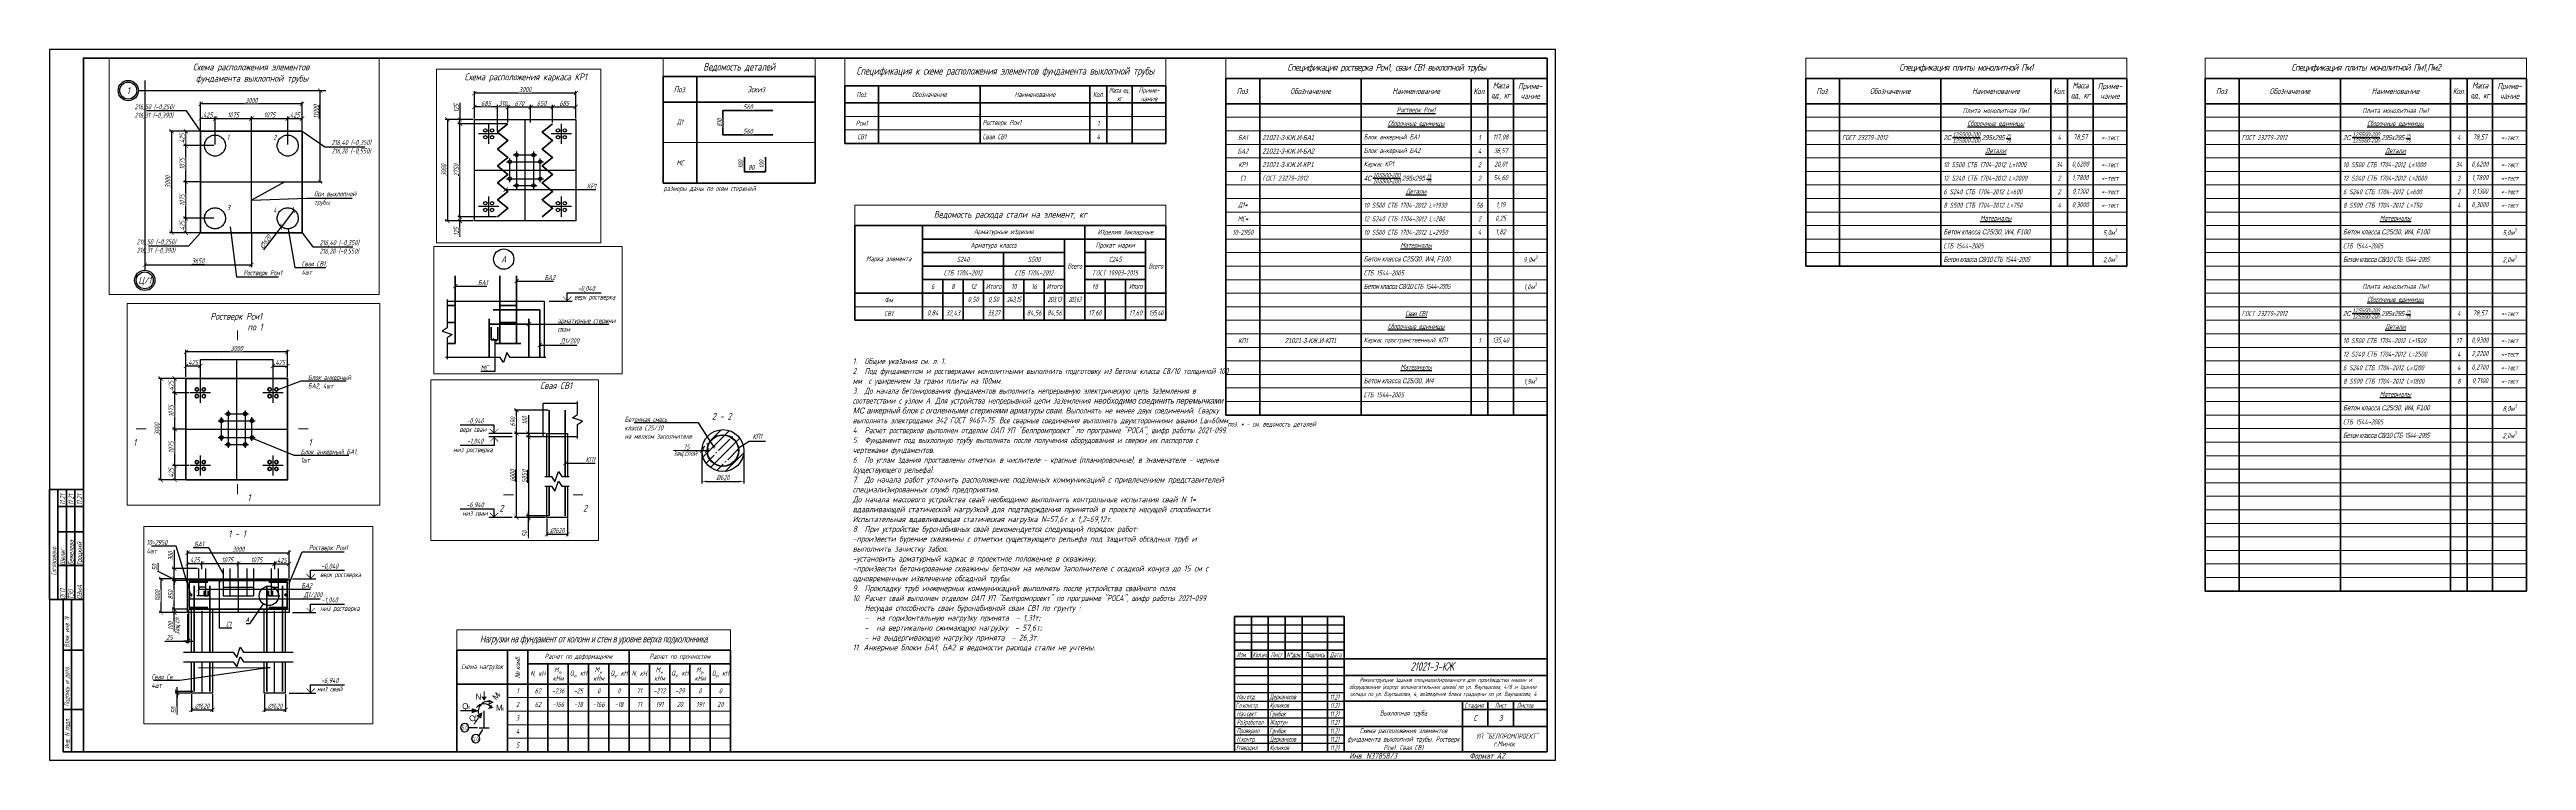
# Paper-space layout 'Фм+СВ' of a CAD drawing. Header units: millimetres. Extents: x 0 to 1465, y 0 to 420.
# The model-space entities are those that its viewports show. They can reach past a viewport. Long polylines and large blocks are cut down to what shows.
import ezdxf
from ezdxf import colors
from ezdxf.entities.mleader import LeaderData, LeaderLine
from ezdxf.enums import TextEntityAlignment as Align
from ezdxf.math import Vec2, Vec3

# ---------------------------------------------------------------- set-up
doc = ezdxf.new("R2010")
doc.units = ezdxf.units.MM
for name, pattern in [('K5LT32928', [0]), ('ОСЕВАЯ_МЕЛКАЯ', [8, 5, -1.5, 0, -1.5]), ('ЦЕНТР2', [28.575, 19.05, -3.175, 3.175, -3.175]), ('штриховая2', [9.525, 6.35, -3.175])]:
    doc.linetypes.add(name, pattern=pattern)
for name, color, linetype, lineweight in [('!0.2_РАЗМЕР', 142, 'Continuous', 20), ('!0.3', 214, 'Continuous', 30), ('!_текст', 131, 'Continuous', 25), ('!выноски_0.25', 185, 'Continuous', 25), ('0.09', 41, 'Continuous', 9), ('Dimensions', 1, 'Continuous', 25), ('Обозначения', 102, 'Continuous', 25), ('Основная', 134, 'Continuous', 70), ('Основной', 250, 'Continuous', 70), ('Пост 0.13', 217, 'Continuous', 25), ('размер', 202, 'Continuous', 25), ('ТЕКСТ', 250, 'Continuous', 25)]:
    doc.layers.add(name, color=color, linetype=linetype, lineweight=lineweight)
doc.layers.add('!НЕ печать', color=255, linetype='Continuous', plot=False)
for name, color, linetype in [('2', 7, 'Continuous'), ('Оси', 1, 'ЦЕНТР2'), ('Элементы плана', 7, 'Continuous')]:
    doc.layers.add(name, color=color, linetype=linetype)
doc.styles.add('!Standart', font='simplex.shx', dxfattribs={"width": 0.7, "oblique": 15, "height": 3})
doc.styles.add('!Жартун', font='simplex.shx', dxfattribs={"width": 0.7, "oblique": 15, "height": 3})
doc.styles.add('3.0', font='simplex.shx', dxfattribs={"width": 0.7, "oblique": 15, "height": 3})
doc.styles.add('Build', font='simplex.shx', dxfattribs={"width": 0.7, "oblique": 15})
doc.styles.add('knv_3', font='simplex.shx', dxfattribs={"width": 0.7, "oblique": 15, "height": 3})
doc.styles.add('knv_text', font='simplex.shx', dxfattribs={"width": 0.7, "oblique": 15})
doc.styles.add('Romans0.7-15', font='romans.shx', dxfattribs={"width": 0.6, "oblique": 15})
doc.styles.add('RUSS', font='RUSS')
doc.styles.add('SlavGOG08', font='simplex.shx', dxfattribs={"width": 0.7, "oblique": 10})
doc.styles.get("Standard").update_dxf_attribs({"font": 'simplex.shx', "width": 0.7, "oblique": 15, "height": 3})
doc.styles.add('кнв-3', font='simplex.shx', dxfattribs={"width": 0.7, "oblique": 15, "height": 3})
doc.styles.add('стиль2-3.5', font='simplex.shx', dxfattribs={"width": 0.7, "oblique": 15, "height": 3.5})
doc.styles.add('стиль3', font='simplex.shx', dxfattribs={"width": 0.7, "oblique": 15})
doc.dimstyles.new('!Жартун_размер', dxfattribs={"dimtxt": 3, "dimasz": 2.5, "dimexe": 1.25, "dimexo": 0.625, "dimtad": 1, "dimdec": 0, "dimtxsty": '!Жартун', "dimblk": 'ARCHTICK', "dimcen": 2.5, "dimaunit": 1, "dimadec": 0, "dimazin": 0, "dimtfac": 1, "dimtdec": 0, "dimtix": 1, "dimtmove": 1, "dimatfit": 2, "dimldrblk": 'NONE', "dimfxl": 1, "dimtfill": 1, "dimlwd": 25, "dimarcsym": 0})
doc.dimstyles.new('25_3', dxfattribs={"dimtxt": 3, "dimasz": 2.5, "dimexe": 1.5, "dimexo": 1.5, "dimgap": 0.6, "dimtad": 1, "dimdec": 0, "dimlfac": 25, "dimzin": 9, "dimtxsty": 'кнв-3', "dimblk": 'ARCHTICK', "dimcen": 2.5, "dimdle": 1.5, "dimazin": 0, "dimtfac": 1, "dimtdec": 0, "dimtmove": 1, "dimatfit": 3, "dimldrblk": 'OPEN30', "dimfxl": 1.5, "dimarcsym": 0})
doc.dimstyles.new('50-3c', dxfattribs={"dimtxt": 3, "dimasz": 2.5, "dimexe": 1.25, "dimexo": 0.5, "dimtad": 1, "dimdec": 0, "dimlfac": 50, "dimrnd": 5, "dimzin": 0, "dimtxsty": 'knv_3', "dimcen": 0, "dimdle": 1.25, "dimadec": 0, "dimazin": 0, "dimtfac": 1, "dimtdec": 0, "dimtmove": 1, "dimatfit": 3, "dimldrblk": 'OPEN30', "dimfxl": 1, "dimtvp": 1, "dimtolj": 1, "dimtzin": 0, "dimarcsym": 0})

# ---------------------------------------------------------------- blocks, each defined once
blk = doc.blocks.new('*U77')
at = {"layer": 'Обозначения'}
blk.add_lwpolyline([(0, 0), (891, 0), (891, 420), (0, 420)], close=True, dxfattribs=at)
at = {"layer": 'Обозначения', "lineweight": 60}
blk.add_lwpolyline([(20, 5), (886, 5), (886, 415), (20, 415)], close=True, dxfattribs=at)
blk = doc.blocks.new('*T13')
at = {"layer": 'Defpoints', "color": 8, "linetype": 'ByBlock', "lineweight": 0, "transparency": 16777216}
for p, q in [((0, 0), (190, 0)), ((0, 0), (0, -12)), ((190, 0), (190, -12))]:
    blk.add_line(p, q, dxfattribs=at)
at = {"layer": 'Обозначения', "color": 0, "linetype": 'Continuous', "lineweight": 60, "transparency": 16777216}
for p, q in [((0, -12), (190, -12)), ((0, -12), (0, -211)), ((20, -12), (20, -211)), ((80, -12), (80, -211)), ((145, -12), (145, -211)), ((155, -12), (155, -211)), ((170, -12), (170, -211)), ((190, -12), (190, -211)), ((0, -27), (190, -27)), ((0, -211), (190, -211))]:
    blk.add_line(p, q, dxfattribs=at)
at = {"layer": 'Обозначения', "color": 0, "linetype": 'Continuous', "lineweight": 15, "transparency": 16777216}
for p, q in [((0, -35), (190, -35)), ((0, -43), (190, -43)), ((0, -51), (190, -51)), ((0, -59), (190, -59)), ((0, -67), (190, -67)), ((0, -75), (190, -75)), ((0, -83), (190, -83)), ((0, -91), (190, -91)), ((0, -99), (190, -99)), ((0, -107), (190, -107)), ((0, -115), (190, -115)), ((0, -123), (190, -123)), ((0, -131), (190, -131)), ((0, -139), (190, -139)), ((0, -147), (190, -147)), ((0, -155), (190, -155)), ((0, -163), (190, -163)), ((0, -171), (190, -171)), ((0, -179), (190, -179)), ((0, -187), (190, -187)), ((0, -195), (190, -195)), ((0, -203), (190, -203))]:
    blk.add_line(p, q, dxfattribs=at)
at = {"layer": 'Обозначения', "color": 0, "transparency": 16777216}
for s, insert, char_height, width, attachment_point in [('{\\T0.9;\\C1;Спецификация ростверка Рсм1, сваи СВ1 выхлопной трубы }', (95, -6), 4, 187, 5), ('{\\T0.9;Масса ед., кг}', (162.5, -19.5), 3.5, 12, 5), ('Поз.', (10, -19.5), 3.5, 17, 5), ('Обозначение', (50, -19.5), 3.5, 57, 5), ('Наименование', (112.5, -19.5), 3.5, 62, 5), ('{\\LРостверк Рсм1}', (112.5, -31), 3, 62, 5), ('{\\T0.95;Кол.}', (150, -19.5), 3.5, 7, 5), ('Приме- чание', (180, -19.5), 3.5, 17, 5), ('{\\LСборочные единицы}', (112.5, -39), 3, 62, 5), ('БА2', (10, -55), 3, 17, 5), ('БА1', (10, -47), 3, 17, 5), ('{\\fMS Sans Serif|b0|i0|c204|p0;\\C256;21021-3-КЖ.И-БА1}', (21.5, -47), 3, 57, 4), ('{\\fMS Sans Serif|b0|i0|c204|p0;\\C256;21021-3-КЖ.И-БА2}', (21.5, -55), 3, 57, 4), ('Блок анкерный БА1', (81.5, -47), 3, 62, 4), ('Блок анкерный БА2', (81.5, -55), 3, 62, 4), ('4', (150, -55), 3, 7, 5), ('1', (150, -47), 3, 7, 5), ('{\\C256;117,08', (162.5, -47), 3, 12, 5), ('{\\C256;36,57', (162.5, -55), 3, 12, 5), ('КР1', (10, -63), 3, 17, 5), ('С1', (10, -71), 3, 17, 5), ('{\\fMS Sans Serif|b0|i0|c204|p0;\\C256;21021-3-КЖ.И-КР1}', (21.5, -63), 3, 57, 4), ('ГОСТ 23279-2012', (21.5, -71), 3, 57, 4), ('\\A1;{\\fMS Sans Serif|b0|i0|c204|p0;\\C256;4С \\H0.85x;\\S10S500-200/10S500-200;\\H1.17647x; 295х295 \\H0.7x;\\S75/75;}', (81.5, -71), 3, 62, 4), ('Каркас КР1', (81.5, -63), 3, 62, 4), ('2', (150, -63), 3, 7, 5), ('2', (150, -71), 3, 7, 5), ('54,60', (162.5, -71), 3, 12, 5), ('20,01', (162.5, -63), 3, 12, 5), ('Д1*', (10, -87), 3, 17, 5), ('10 S500 СТБ 1704-2012 L=1930', (81.5, -87), 3, 62, 4), ('{\\LДетали}', (112.5, -79), 3, 62, 5), ('56', (150, -87), 3, 7, 5), ('1,19', (162.5, -87), 3, 12, 5), ('10-2950', (10, -103), 3, 17, 5), ('МС*', (10, -95), 3, 17, 5), ('12 S240 СТБ 1704-2012 L=280', (81.5, -95), 3, 62, 4), ('10 S500 СТБ 1704-2012 L=2950', (81.5, -103), 3, 62, 4), ('2', (150, -95), 3, 7, 5), ('4', (150, -103), 3, 7, 5), ('0,25', (162.5, -95), 3, 12, 5), ('1,82', (162.5, -103), 3, 12, 5), ('\\A1;{\\fMS Sans Serif|b0|i0|c204|p0;\\C256;\\c0;Бетон класса С\\fMS Sans Serif|b0|i0|c0|p0;25\\fMS Sans Serif|b0|i0|c204|p0;/3\\fMS Sans Serif|b0|i0|c0|p0;0,\\fMS Sans Serif|b0|i0|c204|p0; \\fMS Sans Serif|b0|i0|c0|p0;W4, F100}', (81.5, -119), 3, 62, 4), ('{\\LМатериалы}', (112.5, -111), 3, 62, 5), ('\\A1;9,0м{\\H0.7x;\\S3^ ;}', (180, -119), 3, 17, 5), ('СТБ 1544-2005', (81.5, -127), 3, 62, 4), ('\\A1;{\\fMS Sans Serif|b0|i0|c204|p0;\\T0.9;\\C256;\\c0;Бетон класса С\\H1x;8/10 \\A0;\\Fsimplex|c204;\\H1x;\\C0;СТБ 1544-2005}', (81.5, -135), 3, 62, 4), ('\\A1;1,0м{\\H0.7x;\\S3^ ;}', (180, -135), 3, 17, 5), ('{\\LСборочные единицы}', (112.5, -159), 3, 62, 5), ('{\\T0.9;\\LСвая СВ1}', (112.5, -151), 3, 62, 5), ('КП1', (10, -167), 3, 17, 5), ('{\\fMS Sans Serif|b0|i0|c204|p0;\\C256;21021-3-КЖ.И-КП1}', (50, -167), 3, 57, 5), ('Каркас пространственный КП1', (81.5, -167), 3, 62, 4), ('1', (150, -167), 3, 7, 5), ('{\\C256;135,40', (162.5, -167), 3, 12, 5), ('\\A1;{\\fMS Sans Serif|b0|i0|c204|p0;\\C256;\\c0;Бетон класса С\\fMS Sans Serif|b0|i0|c0|p0;25\\fMS Sans Serif|b0|i0|c204|p0;/3\\fMS Sans Serif|b0|i0|c0|p0;0,\\fMS Sans Serif|b0|i0|c204|p0; \\fMS Sans Serif|b0|i0|c0|p0;W4}', (81.5, -191), 3, 62, 4), ('{\\LМатериалы}', (112.5, -183), 3, 62, 5), ('\\A1;1,9м{\\H0.7x;\\S3^ ;}', (180, -191), 3, 17, 5), ('СТБ 1544-2005', (81.5, -199), 3, 62, 4)]:
    blk.add_mtext(s, dxfattribs=dict(at, insert=insert, char_height=char_height, width=width, attachment_point=attachment_point))
blk = doc.blocks.new('*T73')
at = {"layer": 'Defpoints', "color": 8, "linetype": 'ByBlock', "lineweight": 0, "transparency": 16777216}
for p, q in [((0, 0), (184, 0)), ((0, 0), (0, -12)), ((184, 0), (184, -12))]:
    blk.add_line(p, q, dxfattribs=at)
at = {"layer": 'Обозначения', "color": 0, "linetype": 'Continuous', "lineweight": 60, "transparency": 16777216}
for p, q in [((0, -12), (184, -12)), ((0, -12), (0, -68)), ((40, -12), (40, -68)), ((136, -12), (136, -68)), ((184, -12), (184, -68)), ((40, -20), (184, -20)), ((40, -28), (124, -28)), ((88, -28), (88, -68)), ((124, -20), (124, -68)), ((136, -28), (172, -28)), ((172, -20), (172, -68)), ((40, -36), (124, -36)), ((136, -36), (172, -36)), ((0, -52), (184, -52)), ((40, -44), (124, -44)), ((52, -44), (52, -68)), ((64, -44), (64, -68)), ((76, -44), (76, -68)), ((100, -44), (100, -68)), ((112, -44), (112, -68)), ((136, -44), (172, -44)), ((148, -44), (148, -68)), ((160, -44), (160, -68)), ((0, -68), (184, -68))]:
    blk.add_line(p, q, dxfattribs=at)
at = {"layer": 'Обозначения', "color": 0, "linetype": 'Continuous', "lineweight": 15, "transparency": 16777216}
blk.add_line((0, -60), (184, -60), dxfattribs=at)
at = {"layer": 'Обозначения', "color": 0, "transparency": 16777216, "attachment_point": 5}
for s, insert, char_height, width in [('Ведомость расхода стали на элемент, кг', (92, -6), 4, 181), ('Арматурные изделия', (88, -16), 3, 93), ('Изделия закладные', (160, -16), 3, 45), ('Арматура класса', (82, -24), 3, 81), ('Прокат марки', (154, -24), 3, 33), ('Марка элемента', (20, -32), 3, 37), ('СТБ 1704-2012', (64, -40), 3, 45), ('S240', (64, -32), 3, 45), ('СТБ 1704-2012', (106, -40), 3, 33), ('S500', (106, -32), 3, 33), ('Всего', (130, -36), 3, 9), ('ГОСТ 19903-2015', (154, -40), 3, 33), ('C245', (154, -32), 3, 33), ('Всего', (178, -36), 3, 9), ('Фм', (20, -56), 3, 37), ('6', (46, -48), 3, 11), ('8', (58, -48), 3, 11), ('0,50', (70, -56), 3, 9), ('12', (70, -48), 3, 11), ('Итого', (82, -48), 3, 11), ('0,50', (82, -56), 3, 9), ('{\\T0.8;243,15}', (94, -56), 3, 9), ('10', (94, -48), 3, 11), ('16', (106, -48), 3, 11), ('Итого', (118, -48), 3, 11), ('{\\T0.8;203,13', (118, -56), 3, 9), ('{\\W0.6;\\T0.8;203,63', (130, -56), 3, 9), ('t8', (142, -48), 3, 9), ('{\\T0.85;Итого}', (166, -48), 3, 9), ('СВ1', (20, -64), 3, 37), ('0,84', (46, -64), 3, 9), ('32,43', (58, -64), 3, 9), ('{\\T0.9;33,27', (82, -64), 3, 9), ('84,56', (106, -64), 3, 9), ('84,56', (118, -64), 3, 9), ('17,60', (142, -64), 3, 9), ('17,60', (166, -64), 3, 9), ('{\\T0.85;135,40', (178, -64), 3, 9)]:
    blk.add_mtext(s, dxfattribs=dict(at, insert=insert, char_height=char_height, width=width))
blk = doc.blocks.new('*T74')
at = {"layer": 'Defpoints', "color": 8, "linetype": 'ByBlock', "lineweight": 0, "transparency": 16777216}
for p, q in [((0, 0), (162, 0)), ((0, 0), (0, -12)), ((162, 0), (162, -12))]:
    blk.add_line(p, q, dxfattribs=at)
at = {"layer": 'Обозначения', "color": 0, "linetype": 'Continuous', "lineweight": 60, "transparency": 16777216}
for p, q in [((0, -12), (162, -12)), ((0, -12), (0, -72)), ((30, -12), (30, -72)), ((42, -12), (42, -72)), ((102, -12), (102, -72)), ((162, -12), (162, -72)), ((42, -20), (162, -20)), ((54, -20), (54, -72)), ((66, -20), (66, -72)), ((78, -20), (78, -72)), ((90, -20), (90, -72)), ((114, -20), (114, -72)), ((126, -20), (126, -72)), ((138, -20), (138, -72)), ((150, -20), (150, -72)), ((0, -32), (162, -32)), ((0, -72), (162, -72))]:
    blk.add_line(p, q, dxfattribs=at)
at = {"layer": 'Обозначения', "color": 0, "linetype": 'Continuous', "lineweight": 15, "transparency": 16777216}
for p, q in [((30, -40), (162, -40)), ((30, -48), (162, -48)), ((30, -56), (162, -56)), ((30, -64), (162, -64))]:
    blk.add_line(p, q, dxfattribs=at)
at = {"layer": 'Обозначения', "color": 0, "transparency": 16777216, "attachment_point": 5}
for s, insert, char_height, width in [('{\\fMS Sans Serif|b0|i0|c204|p0;\\T0.95;\\C256;Нагрузки на фундамент от колонн и стен в уровне верха подколонника}', (81, -6), 4, 159), ('Расчет по деформациям', (72, -16), 3, 57), ('Расчет по прочностям', (132, -16), 3, 57), ('Схема нагрузок', (15, -22), 3, 27), ('N, кН', (48, -26), 3, 9), ('\\A1;M{\\H0.7x;\\S^ x;}, кНм', (60, -26), 3, 9), ('\\A1;Q{\\H0.7x;\\S^ x;}, кН', (72, -26), 3, 9), ('\\A1;M{\\H0.7x;\\S^ y;}, кНм', (84, -26), 3, 9), ('\\A1;Q{\\H0.7x;\\S^ y;}, кН', (96, -26), 3, 9), ('N, кН', (108, -26), 3, 9), ('\\A1;M{\\H0.7x;\\S^ x;}, кНм', (120, -26), 3, 9), ('\\A1;Q{\\H0.7x;\\S^ x;}, кН', (132, -26), 3, 9), ('\\A1;M{\\H0.7x;\\S^ y;}, кНм', (144, -26), 3, 9), ('\\A1;Q{\\H0.7x;\\S^ y;}, кН', (156, -26), 3, 9), ('2', (36, -44), 3, 9), ('1', (36, -36), 3, 9), ('62', (48, -36), 3, 9), ('62', (48, -44), 3, 9), ('-236', (60, -36), 3, 9), ('-166', (60, -44), 3, 9), ('-25', (72, -36), 3, 9), ('-18', (72, -44), 3, 9), ('-166', (84, -44), 3, 9), ('0', (84, -36), 3, 9), ('-18', (96, -44), 3, 9), ('0', (96, -36), 3, 9), ('71', (108, -36), 3, 9), ('71', (108, -44), 3, 9), ('-272', (120, -36), 3, 9), ('191', (120, -44), 3, 9), ('-29', (132, -36), 3, 9), ('20', (132, -44), 3, 9), ('191', (144, -44), 3, 9), ('0', (144, -36), 3, 9), ('20', (156, -44), 3, 9), ('0', (156, -36), 3, 9), ('3', (36, -52), 3, 9), ('4', (36, -60), 3, 9), ('5', (36, -68), 3, 9)]:
    blk.add_mtext(s, dxfattribs=dict(at, insert=insert, char_height=char_height, width=width))
at = {"layer": 'Обозначения', "color": 0, "transparency": 16777216, "insert": (36, -22), "char_height": 3, "width": 17, "attachment_point": 5, "rotation": 90}
blk.add_mtext('{\\fArial|b0|i0|c204|p34;№ }комб.', dxfattribs=at)
blk = doc.blocks.new('*T285')
at = {"layer": 'Defpoints', "color": 8, "linetype": 'ByBlock', "lineweight": 0, "transparency": 16777216}
for p, q in [((0, 0), (190, 0)), ((0, 0), (0, -16.5)), ((190, 0), (190, -16.5))]:
    blk.add_line(p, q, dxfattribs=at)
at = {"layer": 'Обозначения', "color": 0, "linetype": 'Continuous', "lineweight": 60, "transparency": 16777216}
for p, q in [((0, -16.5), (190, -16.5)), ((0, -16.5), (0, -50.5)), ((0, -26.5), (190, -26.5)), ((20, -16.5), (20, -50.5)), ((80, -16.5), (80, -50.5)), ((145, -16.5), (145, -50.5)), ((155, -16.5), (155, -50.5)), ((170, -16.5), (170, -50.5)), ((190, -16.5), (190, -50.5)), ((0, -50.5), (190, -50.5))]:
    blk.add_line(p, q, dxfattribs=at)
at = {"layer": 'Обозначения', "color": 0, "linetype": 'Continuous', "lineweight": 15, "transparency": 16777216}
for p, q in [((0, -34.5), (190, -34.5)), ((0, -42.5), (190, -42.5))]:
    blk.add_line(p, q, dxfattribs=at)
at = {"layer": 'Обозначения', "color": 0, "transparency": 16777216, "style": '!Жартун'}
for s, insert, char_height, width, attachment_point in [('Спецификация к схеме расположения элементов фундамента выхлопной трубы', (95, -8.2), 4.5, 187, 5), ('Поз.', (10, -21.5), 3, 17, 5), ('Обозначение', (50, -21.5), 3, 57, 5), ('Наименование', (112.5, -21.5), 3, 62, 5), ('Кол.', (150, -21.5), 3, 7, 5), ('{\\W0.6;\\T0.9;Масса ед., кг}', (162.5, -21.5), 3, 12, 5), ('Приме- чание', (180, -21.5), 3, 17, 5), ('Рсм1', (10, -38.5), 3, 17, 5), ('Ростверк Рсм1', (81.5, -38.5), 3, 62, 4), ('1', (150, -38.5), 3, 7, 5), ('СВ1', (10, -46.5), 3, 17, 5), ('Свая СВ1', (81.5, -46.5), 3, 62, 4), ('4', (150, -46.5), 3, 7, 5)]:
    blk.add_mtext(s, dxfattribs=dict(at, insert=insert, char_height=char_height, width=width, attachment_point=attachment_point))
blk = doc.blocks.new('*T287')
at = {"layer": 'Defpoints', "color": 8, "linetype": 'ByBlock', "lineweight": 0, "transparency": 16777216}
for p, q in [((0, 0), (90, 0)), ((0, 0), (0, -11)), ((90, 0), (90, -11))]:
    blk.add_line(p, q, dxfattribs=at)
at = {"layer": 'Обозначения', "color": 0, "linetype": 'Continuous', "lineweight": 60, "transparency": 16777216}
for p, q in [((0, -11), (90, -11)), ((0, -11), (0, -74)), ((20, -11), (20, -74)), ((90, -11), (90, -74)), ((0, -26), (90, -26)), ((0, -74), (90, -74))]:
    blk.add_line(p, q, dxfattribs=at)
at = {"layer": 'Обозначения', "color": 0, "linetype": 'Continuous', "lineweight": 15, "transparency": 16777216}
blk.add_line((0, -50), (90, -50), dxfattribs=at)
at = {"layer": 'Обозначения', "color": 0, "transparency": 16777216, "attachment_point": 5, "style": '!Жартун'}
for s, insert, char_height, width in [('Ведомость деталей', (45, -5.5), 4.5, 87), ('Поз.', (10, -18.5), 3.5, 17), ('Эскиз', (55, -18.5), 3.5, 67), ('Д1', (10, -38), 3, 17), ('МС', (10, -62), 3, 17)]:
    blk.add_mtext(s, dxfattribs=dict(at, insert=insert, char_height=char_height, width=width))
blk = doc.blocks.new('*D288')
at = {"layer": 'Defpoints', "color": 0, "transparency": 16777216}
for p in [(398.4, 369.6), (398.4, 369.6), (428, 369.6)]:
    blk.add_point(p, dxfattribs=at)
at = {"layer": 'Обозначения', "color": 0, "transparency": 16777216, "insert": (413.2, 371.7), "char_height": 3, "attachment_point": 5, "style": '!Жартун', "bg_fill": 3, "box_fill_scale": 1.1, "bg_fill_color": 256, "bg_fill_true_color": 13158600, "bg_fill_transparency": 0}
blk.add_mtext('560', dxfattribs=at)
blk = doc.blocks.new('_ArchTick')
at = {"color": 0, "linetype": 'ByBlock', "const_width": 0.15}
blk.add_lwpolyline([(-0.5, -0.5), (0.5, 0.5)], dxfattribs=at)
blk = doc.blocks.new('_None')
blk = doc.blocks.new('*D289')
at = {"layer": 'Defpoints', "color": 0, "transparency": 16777216}
for p in [(398.4, 384), (428, 384), (428, 384)]:
    blk.add_point(p, dxfattribs=at)
at = {"layer": 'Обозначения', "color": 0, "transparency": 16777216, "insert": (413.2, 386.1), "char_height": 3, "attachment_point": 5, "style": '!Жартун', "bg_fill": 3, "box_fill_scale": 1.1, "bg_fill_color": 256, "bg_fill_true_color": 13158600, "bg_fill_transparency": 0}
blk.add_mtext('560', dxfattribs=at)
blk = doc.blocks.new('*D290')
at = {"layer": 'Обозначения', "color": 0, "transparency": 16777216, "insert": (396.3, 376.8), "char_height": 3, "attachment_point": 5, "rotation": 90, "style": '!Жартун', "bg_fill": 3, "box_fill_scale": 1.1, "bg_fill_color": 256, "bg_fill_true_color": 13158600, "bg_fill_transparency": 0}
blk.add_mtext('810', dxfattribs=at)
at = {"layer": 'Defpoints', "color": 0, "transparency": 16777216}
for p in [(398.4, 384), (398.4, 369.6), (398.4, 369.6)]:
    blk.add_point(p, dxfattribs=at)
blk = doc.blocks.new('*D291')
at = {"layer": 'Обозначения', "color": 0, "transparency": 16777216, "insert": (408.9, 352.2), "char_height": 3, "attachment_point": 5, "rotation": 90, "style": '!Жартун', "bg_fill": 3, "box_fill_scale": 1.1, "bg_fill_color": 256, "bg_fill_true_color": 13158600, "bg_fill_transparency": 0}
blk.add_mtext('100', dxfattribs=at)
at = {"layer": 'Defpoints', "color": 0, "transparency": 16777216}
for p in [(411.1, 356.5), (411.1, 347.8), (411.1, 347.8)]:
    blk.add_point(p, dxfattribs=at)
blk = doc.blocks.new('*D292')
at = {"layer": 'Обозначения', "color": 0, "transparency": 16777216, "insert": (421.4, 352.2), "char_height": 3, "attachment_point": 5, "rotation": 90, "style": '!Жартун', "bg_fill": 3, "box_fill_scale": 1.1, "bg_fill_color": 256, "bg_fill_true_color": 13158600, "bg_fill_transparency": 0}
blk.add_mtext('100', dxfattribs=at)
at = {"layer": 'Defpoints', "color": 0, "transparency": 16777216}
for p in [(423.5, 356.5), (423.5, 347.8), (423.5, 347.8)]:
    blk.add_point(p, dxfattribs=at)
blk = doc.blocks.new('*D293')
at = {"layer": 'Обозначения', "color": 0, "transparency": 16777216, "insert": (415.2, 350.4), "char_height": 3, "attachment_point": 5, "style": '!Жартун', "bg_fill": 3, "box_fill_scale": 1.1, "bg_fill_color": 256, "bg_fill_true_color": 13158600, "bg_fill_transparency": 0}
blk.add_mtext('80', dxfattribs=at)
at = {"layer": 'Defpoints', "color": 0, "transparency": 16777216}
for p in [(411.1, 347.8), (423.5, 347.8), (423.5, 347.8)]:
    blk.add_point(p, dxfattribs=at)
blk = doc.blocks.new('*U88')
at = {"color": 0, "linetype": 'ByBlock', "lineweight": 25}
for p, q in [((-11.1, 3.9), (-4.9, 0)), ((-4.9, 0), (4.9, 0))]:
    blk.add_line(p, q, dxfattribs=at)
at = {"color": 0, "linetype": 'ByBlock', "lineweight": 30, "style": 'knv_3', "oblique": 15, "width": 0.7}
for tag, p in [('Верх', (0, 2.9)), ('Низ', (0, -2.8))]:
    blk.add_attdef(tag, text='', height=3, dxfattribs=at).set_placement(p, align=Align.MIDDLE_CENTER)
blk = doc.blocks.new('*D306')
at = {"layer": '!0.2_РАЗМЕР', "color": 0, "lineweight": -2, "transparency": 16777216}
for p, q in [((386, 182.5), (386, 163.6)), ((410.8, 182.5), (410.8, 163.6)), ((388.5, 164.8), (408.3, 164.8))]:
    blk.add_line(p, q, dxfattribs=at)
at = {"layer": '!0.2_РАЗМЕР', "color": 0, "transparency": 16777216}
for points in [[(388.5, 165.2), (388.5, 164.4), (386, 164.8)], [(408.3, 165.2), (408.3, 164.4), (410.8, 164.8)]]:
    blk.add_solid(points, dxfattribs=at)
at = {"layer": 'Defpoints', "color": 0, "transparency": 16777216}
for p in [(386, 183), (410.8, 183), (410.8, 164.8)]:
    blk.add_point(p, dxfattribs=at)
at = {"layer": '!0.2_РАЗМЕР', "color": 0, "transparency": 16777216, "insert": (398.4, 167), "char_height": 3, "attachment_point": 5, "style": 'knv_3'}
blk.add_mtext('\\A1;%%C620', dxfattribs=at)
blk = doc.blocks.new('_Open30')
at = {"color": 0, "linetype": 'ByBlock', "lineweight": -2}
for p, q in [((-1, 0.27), (0, 0)), ((0, 0), (-1, -0.27)), ((0, 0), (-1, 0))]:
    blk.add_line(p, q, dxfattribs=at)
blk = doc.blocks.new('*D305')
at = {"layer": '!0.2_РАЗМЕР', "color": 0, "lineweight": -2, "transparency": 16777216}
for p, q in [((374.4, 183), (386, 183)), ((384.5, 183), (390.5, 183))]:
    blk.add_line(p, q, dxfattribs=at)
at = {"layer": 'Defpoints', "color": 0, "transparency": 16777216}
for p in [(386, 183), (389, 183), (389, 183)]:
    blk.add_point(p, dxfattribs=at)
at = {"layer": '!0.2_РАЗМЕР', "color": 0, "lineweight": -2, "transparency": 16777216, "xscale": 2.5, "yscale": 2.5, "zscale": 2.5, "rotation": 180}
blk.add_blockref('_ArchTick', (386, 183), dxfattribs=at)
at = {"layer": '!0.2_РАЗМЕР', "color": 0, "lineweight": -2, "transparency": 16777216, "xscale": 2.5, "yscale": 2.5, "zscale": 2.5}
blk.add_blockref('_ArchTick', (389, 183), dxfattribs=at)
at = {"layer": '!0.2_РАЗМЕР', "color": 0, "transparency": 16777216, "insert": (376.8, 185.1), "char_height": 3, "attachment_point": 5, "style": 'кнв-3'}
blk.add_mtext('75', dxfattribs=at)
blk = doc.blocks.new('*U303')
at = {"layer": '!0.3'}
blk.add_circle((0, 0), 0.24, dxfattribs=at)
blk = doc.blocks.new('*U304')
at = {"layer": '!0.2_РАЗМЕР', "color": 0, "linetype": 'ByBlock', "lineweight": -2, "transparency": 16777216}
for p, rotation in [((-1835125.2, 219997.7), 45.00000000000001), ((-1835112.3, 219997.7), 314.9999999999999), ((-1835127.9, 219991.3), 90), ((-1835125.2, 219984.8), 135), ((-1835118.8, 219982.1), 180), ((-1835112.3, 219984.8), 225.0000000000001), ((-1835109.6, 219991.3), 270)]:
    blk.add_blockref('*U303', p, dxfattribs=dict(at, rotation=rotation))
blk.add_blockref('*U303', (-1835118.8, 220000.4), dxfattribs=at)
blk = doc.blocks.new('_DotSmall')
at = {"color": 0, "linetype": 'ByBlock', "const_width": 0.5}
blk.add_lwpolyline([(-0.0625, 0, 1), (0.0625, 0, 1)], format="xyb", close=True, dxfattribs=at)
blk = doc.blocks.new('*T345')
at = {"layer": 'Defpoints', "color": 8, "linetype": 'ByBlock', "lineweight": 0, "transparency": 16777216}
for p, q in [((0, 0), (190, 0)), ((0, 0), (0, -12)), ((190, 0), (190, -12))]:
    blk.add_line(p, q, dxfattribs=at)
at = {"layer": 'Обозначения', "color": 0, "linetype": 'Continuous', "lineweight": 60, "transparency": 16777216}
for p, q in [((0, -12), (190, -12)), ((0, -12), (0, -123)), ((20, -12), (20, -123)), ((80, -12), (80, -123)), ((145, -12), (145, -123)), ((155, -12), (155, -123)), ((170, -12), (170, -123)), ((190, -12), (190, -123)), ((0, -27), (190, -27)), ((0, -123), (190, -123))]:
    blk.add_line(p, q, dxfattribs=at)
at = {"layer": 'Обозначения', "color": 0, "linetype": 'Continuous', "lineweight": 15, "transparency": 16777216}
for p, q in [((0, -35), (190, -35)), ((0, -43), (190, -43)), ((0, -51), (190, -51)), ((0, -59), (190, -59)), ((0, -67), (190, -67)), ((0, -75), (190, -75)), ((0, -83), (190, -83)), ((0, -91), (190, -91)), ((0, -99), (190, -99)), ((0, -107), (190, -107)), ((0, -115), (190, -115))]:
    blk.add_line(p, q, dxfattribs=at)
at = {"layer": 'Обозначения', "color": 0, "transparency": 16777216}
for s, insert, char_height, width, attachment_point in [('{\\T0.9;\\C1;Спецификация плиты монолитной Пм1}', (95, -6), 4, 187, 5), ('{\\T0.9;Масса ед., кг}', (162.5, -19.5), 3.5, 12, 5), ('Поз.', (10, -19.5), 3.5, 17, 5), ('Обозначение', (50, -19.5), 3.5, 57, 5), ('Наименование', (112.5, -19.5), 3.5, 62, 5), ('{\\T0.95;Кол.}', (150, -19.5), 3.5, 7, 5), ('Приме- чание', (180, -19.5), 3.5, 17, 5), ('\\A1;{\\fMS Sans Serif|b0|i0|c204|p0;\\C256;2С \\H0.85x;\\S12S500-200/12S500-200;\\H1.17647x; 295х295 \\H0.7x;\\S75/75;}', (81.5, -47), 3, 62, 4), ('Плита монолитная Пм1', (112.5, -31), 3, 62, 5), ('{\\LСборочные единицы}', (112.5, -39), 3, 62, 5), ('ГОСТ 23279-2012', (21.5, -47), 3, 57, 4), ('{\\LДетали}', (112.5, -55), 3, 62, 5), ('4', (150, -47), 3, 7, 5), ('78,57', (162.5, -47), 3, 12, 5), ('<-тест', (180, -47), 3, 17, 5), ('10 S500 СТБ 1704-2012 L=1000', (81.5, -63), 3, 62, 4), ('12 S240 СТБ 1704-2012 L=2000', (81.5, -71), 3, 62, 4), ('34', (150, -63), 3, 7, 5), ('2', (150, -71), 3, 7, 5), ('0,6200', (162.5, -63), 3, 12, 5), ('1,7800', (162.5, -71), 3, 12, 5), ('<-тест', (180, -63), 3, 17, 5), ('<-тест', (180, -71), 3, 17, 5), ('6 S240 СТБ 1704-2012 L=600', (81.5, -79), 3, 62, 4), ('8 S500 СТБ 1704-2012 L=750', (81.5, -87), 3, 62, 4), ('2', (150, -79), 3, 7, 5), ('4', (150, -87), 3, 7, 5), ('0,3000', (162.5, -87), 3, 12, 5), ('0,1300', (162.5, -79), 3, 12, 5), ('<-тест', (180, -79), 3, 17, 5), ('<-тест', (180, -87), 3, 17, 5), ('\\A1;{\\fMS Sans Serif|b0|i0|c204|p0;\\C256;\\c0;Бетон класса С\\fMS Sans Serif|b0|i0|c0|p0;25\\fMS Sans Serif|b0|i0|c204|p0;/3\\fMS Sans Serif|b0|i0|c0|p0;0,\\fMS Sans Serif|b0|i0|c204|p0; \\fMS Sans Serif|b0|i0|c0|p0;W4, F100}', (81.5, -103), 3, 62, 4), ('{\\LМатериалы}', (112.5, -95), 3, 62, 5), ('\\A1;5,0м{\\H0.7x;\\S3^ ;}', (180, -103), 3, 17, 5), ('СТБ 1544-2005', (81.5, -111), 3, 62, 4), ('\\A1;2,0м{\\H0.7x;\\S3^ ;}', (180, -119), 3, 17, 5), ('\\A1;{\\fMS Sans Serif|b0|i0|c204|p0;\\T0.9;\\C256;\\c0;Бетон класса С\\H1x;8/10 \\A0;\\Fsimplex|c204;\\H1x;\\C0;СТБ 1544-2005}', (81.5, -119), 3, 62, 4)]:
    blk.add_mtext(s, dxfattribs=dict(at, insert=insert, char_height=char_height, width=width, attachment_point=attachment_point))
blk = doc.blocks.new('*T346')
at = {"layer": 'Defpoints', "color": 8, "linetype": 'ByBlock', "lineweight": 0, "transparency": 16777216}
for p, q in [((0, 0), (190, 0)), ((0, 0), (0, -12)), ((190, 0), (190, -12))]:
    blk.add_line(p, q, dxfattribs=at)
at = {"layer": 'Обозначения', "color": 0, "linetype": 'Continuous', "lineweight": 60, "transparency": 16777216}
for p, q in [((0, -12), (190, -12)), ((0, -12), (0, -315)), ((20, -12), (20, -315)), ((80, -12), (80, -315)), ((145, -12), (145, -315)), ((155, -12), (155, -315)), ((170, -12), (170, -315)), ((190, -12), (190, -315)), ((0, -27), (190, -27)), ((0, -315), (190, -315))]:
    blk.add_line(p, q, dxfattribs=at)
at = {"layer": 'Обозначения', "color": 0, "linetype": 'Continuous', "lineweight": 15, "transparency": 16777216}
for p, q in [((0, -35), (190, -35)), ((0, -43), (190, -43)), ((0, -51), (190, -51)), ((0, -59), (190, -59)), ((0, -67), (190, -67)), ((0, -75), (190, -75)), ((0, -83), (190, -83)), ((0, -91), (190, -91)), ((0, -99), (190, -99)), ((0, -107), (190, -107)), ((0, -115), (190, -115)), ((0, -123), (190, -123)), ((0, -131), (190, -131)), ((0, -139), (190, -139)), ((0, -147), (190, -147)), ((0, -155), (190, -155)), ((0, -163), (190, -163)), ((0, -171), (190, -171)), ((0, -179), (190, -179)), ((0, -187), (190, -187)), ((0, -195), (190, -195)), ((0, -203), (190, -203)), ((0, -211), (190, -211)), ((0, -219), (190, -219)), ((0, -227), (190, -227)), ((0, -235), (190, -235)), ((0, -243), (190, -243)), ((0, -251), (190, -251)), ((0, -259), (190, -259)), ((0, -267), (190, -267)), ((0, -275), (190, -275)), ((0, -283), (190, -283)), ((0, -291), (190, -291)), ((0, -299), (190, -299)), ((0, -307), (190, -307))]:
    blk.add_line(p, q, dxfattribs=at)
at = {"layer": 'Обозначения', "color": 0, "transparency": 16777216}
for s, insert, char_height, width, attachment_point in [('{\\T0.9;\\C1;Спецификация плиты монолитной Пм1,Пм2}', (95, -6), 4, 187, 5), ('{\\T0.9;Масса ед., кг}', (162.5, -19.5), 3.5, 12, 5), ('Поз.', (10, -19.5), 3.5, 17, 5), ('Обозначение', (50, -19.5), 3.5, 57, 5), ('Наименование', (112.5, -19.5), 3.5, 62, 5), ('{\\T0.95;Кол.}', (150, -19.5), 3.5, 7, 5), ('Приме- чание', (180, -19.5), 3.5, 17, 5), ('\\A1;{\\fMS Sans Serif|b0|i0|c204|p0;\\C256;2С \\H0.85x;\\S12S500-200/12S500-200;\\H1.17647x; 295х295 \\H0.7x;\\S75/75;}', (81.5, -47), 3, 62, 4), ('Плита монолитная Пм1', (112.5, -31), 3, 62, 5), ('{\\LСборочные единицы}', (112.5, -39), 3, 62, 5), ('ГОСТ 23279-2012', (21.5, -47), 3, 57, 4), ('{\\LДетали}', (112.5, -55), 3, 62, 5), ('4', (150, -47), 3, 7, 5), ('78,57', (162.5, -47), 3, 12, 5), ('<-тест', (180, -47), 3, 17, 5), ('10 S500 СТБ 1704-2012 L=1000', (81.5, -63), 3, 62, 4), ('12 S240 СТБ 1704-2012 L=2000', (81.5, -71), 3, 62, 4), ('34', (150, -63), 3, 7, 5), ('2', (150, -71), 3, 7, 5), ('0,6200', (162.5, -63), 3, 12, 5), ('1,7800', (162.5, -71), 3, 12, 5), ('<-тест', (180, -63), 3, 17, 5), ('<-тест', (180, -71), 3, 17, 5), ('6 S240 СТБ 1704-2012 L=600', (81.5, -79), 3, 62, 4), ('8 S500 СТБ 1704-2012 L=750', (81.5, -87), 3, 62, 4), ('2', (150, -79), 3, 7, 5), ('4', (150, -87), 3, 7, 5), ('0,3000', (162.5, -87), 3, 12, 5), ('0,1300', (162.5, -79), 3, 12, 5), ('<-тест', (180, -79), 3, 17, 5), ('<-тест', (180, -87), 3, 17, 5), ('\\A1;{\\fMS Sans Serif|b0|i0|c204|p0;\\C256;\\c0;Бетон класса С\\fMS Sans Serif|b0|i0|c0|p0;25\\fMS Sans Serif|b0|i0|c204|p0;/3\\fMS Sans Serif|b0|i0|c0|p0;0,\\fMS Sans Serif|b0|i0|c204|p0; \\fMS Sans Serif|b0|i0|c0|p0;W4, F100}', (81.5, -103), 3, 62, 4), ('{\\LМатериалы}', (112.5, -95), 3, 62, 5), ('\\A1;5,0м{\\H0.7x;\\S3^ ;}', (180, -103), 3, 17, 5), ('СТБ 1544-2005', (81.5, -111), 3, 62, 4), ('\\A1;2,0м{\\H0.7x;\\S3^ ;}', (180, -119), 3, 17, 5), ('\\A1;{\\fMS Sans Serif|b0|i0|c204|p0;\\T0.9;\\C256;\\c0;Бетон класса С\\H1x;8/10 \\A0;\\Fsimplex|c204;\\H1x;\\C0;СТБ 1544-2005}', (81.5, -119), 3, 62, 4), ('Плита монолитная Пм1', (112.5, -135), 3, 62, 5), ('{\\LСборочные единицы}', (112.5, -143), 3, 62, 5), ('ГОСТ 23279-2012', (21.5, -151), 3, 57, 4), ('\\A1;{\\fMS Sans Serif|b0|i0|c204|p0;\\C256;2С \\H0.85x;\\S12S500-200/12S500-200;\\H1.17647x; 295х295 \\H0.7x;\\S75/75;}', (81.5, -151), 3, 62, 4), ('{\\LДетали}', (112.5, -159), 3, 62, 5), ('4', (150, -151), 3, 7, 5), ('78,57', (162.5, -151), 3, 12, 5), ('<-тест', (180, -151), 3, 17, 5), ('10 S500 СТБ 1704-2012 L=1500', (81.5, -167), 3, 62, 4), ('12 S240 СТБ 1704-2012 L=2500', (81.5, -175), 3, 62, 4), ('17', (150, -167), 3, 7, 5), ('4', (150, -175), 3, 7, 5), ('2,2200', (162.5, -175), 3, 12, 5), ('0,9300', (162.5, -167), 3, 12, 5), ('<-тест', (180, -167), 3, 17, 5), ('<-тест', (180, -175), 3, 17, 5), ('6 S240 СТБ 1704-2012 L=1200', (81.5, -183), 3, 62, 4), ('8 S500 СТБ 1704-2012 L=1800', (81.5, -191), 3, 62, 4), ('4', (150, -183), 3, 7, 5), ('8', (150, -191), 3, 7, 5), ('0,2700', (162.5, -183), 3, 12, 5), ('0,7100', (162.5, -191), 3, 12, 5), ('<-тест', (180, -183), 3, 17, 5), ('<-тест', (180, -191), 3, 17, 5), ('\\A1;{\\fMS Sans Serif|b0|i0|c204|p0;\\C256;\\c0;Бетон класса С\\fMS Sans Serif|b0|i0|c0|p0;25\\fMS Sans Serif|b0|i0|c204|p0;/3\\fMS Sans Serif|b0|i0|c0|p0;0,\\fMS Sans Serif|b0|i0|c204|p0; \\fMS Sans Serif|b0|i0|c0|p0;W4, F100}', (81.5, -207), 3, 62, 4), ('{\\LМатериалы}', (112.5, -199), 3, 62, 5), ('\\A1;8,0м{\\H0.7x;\\S3^ ;}', (180, -207), 3, 17, 5), ('СТБ 1544-2005', (81.5, -215), 3, 62, 4), ('\\A1;{\\fMS Sans Serif|b0|i0|c204|p0;\\T0.9;\\C256;\\c0;Бетон класса С\\H1x;8/10 \\A0;\\Fsimplex|c204;\\H1x;\\C0;СТБ 1544-2005}', (81.5, -223), 3, 62, 4), ('\\A1;2,0м{\\H0.7x;\\S3^ ;}', (180, -223), 3, 17, 5)]:
    blk.add_mtext(s, dxfattribs=dict(at, insert=insert, char_height=char_height, width=width, attachment_point=attachment_point))
blk = doc.blocks.new('*D9')
at = {"layer": 'Defpoints', "color": 0, "transparency": 16777216}
for p in [(42070, 26122), (42070, 25318), (45070, 25318)]:
    blk.add_point(p, dxfattribs=at)
at = {"layer": 'Dimensions', "color": 0, "lineweight": -2, "transparency": 16777216}
for p, q in [((42070, 25349), (42070, 26184)), ((45070, 25349), (45070, 26184))]:
    blk.add_line(p, q, dxfattribs=at)
at = {"layer": 'Dimensions', "color": 0, "linetype": 'Continuous', "lineweight": 25, "transparency": 16777216}
blk.add_line((45070, 26122), (42070, 26122), dxfattribs=at)
at = {"layer": 'Dimensions', "color": 0, "lineweight": 25, "transparency": 16777216, "xscale": 125, "yscale": 125, "zscale": 125, "rotation": 180}
blk.add_blockref('_ArchTick', (42070, 26122), dxfattribs=at)
at = {"layer": 'Dimensions', "color": 0, "lineweight": 25, "transparency": 16777216, "xscale": 125, "yscale": 125, "zscale": 125}
blk.add_blockref('_ArchTick', (45070, 26122), dxfattribs=at)
at = {"layer": 'Dimensions', "color": 0, "transparency": 16777216, "insert": (43570, 26228), "char_height": 150, "attachment_point": 5, "style": '!Жартун', "bg_fill": 3, "box_fill_scale": 1.1, "bg_fill_color": 256, "bg_fill_true_color": 13158600, "bg_fill_transparency": 0}
blk.add_mtext('3000', dxfattribs=at)
blk = doc.blocks.new('*D10')
at = {"layer": 'Defpoints', "color": 0, "transparency": 16777216}
for p in [(42070, 25318), (41208, 22318), (42070, 22318)]:
    blk.add_point(p, dxfattribs=at)
at = {"layer": 'Dimensions', "color": 0, "lineweight": -2, "transparency": 16777216}
for p, q in [((42038, 25318), (41145, 25318)), ((42038, 22318), (41145, 22318))]:
    blk.add_line(p, q, dxfattribs=at)
at = {"layer": 'Dimensions', "color": 0, "linetype": 'Continuous', "lineweight": 25, "transparency": 16777216}
blk.add_line((41208, 25318), (41208, 22318), dxfattribs=at)
at = {"layer": 'Dimensions', "color": 0, "lineweight": 25, "transparency": 16777216, "xscale": 125, "yscale": 125, "zscale": 125}
for p, rotation in [((41208, 25318), 90), ((41208, 22318), 270)]:
    blk.add_blockref('_ArchTick', p, dxfattribs=dict(at, rotation=rotation))
at = {"layer": 'Dimensions', "color": 0, "transparency": 16777216, "insert": (41102, 23818), "char_height": 150, "attachment_point": 5, "rotation": 90, "style": '!Жартун', "bg_fill": 3, "box_fill_scale": 1.1, "bg_fill_color": 256, "bg_fill_true_color": 13158600, "bg_fill_transparency": 0}
blk.add_mtext('3000', dxfattribs=at)
blk = doc.blocks.new('*U137')
at = {"color": 0, "linetype": 'ByBlock', "lineweight": -2}
blk.add_line((3, 0), (16.74, 0), dxfattribs=at)
blk.add_lwpolyline([(11.24, 2.78, 0.4, 0.4, 0), (13.74, 0.28, 0.4, 0.4, 0), (16.24, 2.78, 0.4, 0.4, 0)], format="xyseb", dxfattribs=at)
blk.add_lwpolyline([(13.74, 0), (13.74, 5), (33.74, 5)], dxfattribs=at)
at = {"color": 0, "linetype": 'ByBlock', "lineweight": -2, "oblique": 15}
for tag, p in [('ОТМЕТКА', (24.99, 7.5)), ('НТЕКСТ', (31.38, 2.5))]:
    blk.add_attdef(tag, text='', height=3, dxfattribs=at).set_placement(p, align=Align.MIDDLE_CENTER)
blk = doc.blocks.new('*U8')
at = {"color": 0, "linetype": 'ByBlock', "lineweight": -2}
blk.add_line((3, 0), (16.74, 0), dxfattribs=at)
blk.add_lwpolyline([(11.24, 2.78, 0.4, 0.4, 0), (13.74, 0.28, 0.4, 0.4, 0), (16.24, 2.78, 0.4, 0.4, 0)], format="xyseb", dxfattribs=at)
blk.add_lwpolyline([(13.74, 0), (13.74, 5), (33.74, 5)], dxfattribs=at)
at = {"color": 0, "linetype": 'ByBlock', "lineweight": -2, "oblique": 15}
for tag, p in [('ОТМЕТКА', (24.99, 7.5)), ('НТЕКСТ', (31, 2.5))]:
    blk.add_attdef(tag, text='', height=3, dxfattribs=at).set_placement(p, align=Align.MIDDLE_CENTER)
blk = doc.blocks.new('*D11')
at = {"layer": 'Defpoints', "color": 0, "transparency": 16777216}
for p in [(41287, 17774), (42070, 17774), (42070, 16774)]:
    blk.add_point(p, dxfattribs=at)
at = {"layer": 'Dimensions', "color": 0, "lineweight": -2, "transparency": 16777216}
for p, q in [((42038, 17774), (41225, 17774)), ((42038, 16774), (41225, 16774))]:
    blk.add_line(p, q, dxfattribs=at)
at = {"layer": 'Dimensions', "color": 0, "linetype": 'Continuous', "lineweight": 25, "transparency": 16777216}
blk.add_line((41287, 16774), (41287, 17774), dxfattribs=at)
at = {"layer": 'Dimensions', "color": 0, "lineweight": 25, "transparency": 16777216, "xscale": 125, "yscale": 125, "zscale": 125}
for p, rotation in [((41287, 17774), 90), ((41287, 16774), 270)]:
    blk.add_blockref('_ArchTick', p, dxfattribs=dict(at, rotation=rotation))
at = {"layer": 'Dimensions', "color": 0, "transparency": 16777216, "insert": (41181, 17274), "char_height": 150, "attachment_point": 5, "rotation": 90, "style": '!Жартун', "bg_fill": 3, "box_fill_scale": 1.1, "bg_fill_color": 256, "bg_fill_true_color": 13158600, "bg_fill_transparency": 0}
blk.add_mtext('1000', dxfattribs=at)
blk = doc.blocks.new('*D12')
at = {"layer": 'Defpoints', "color": 0, "transparency": 16777216}
for p in [(41674, 16774), (42070, 16774), (42095, 16874)]:
    blk.add_point(p, dxfattribs=at)
at = {"layer": 'Dimensions', "color": 0, "lineweight": -2, "transparency": 16777216}
for p, q in [((42063, 16874), (41611, 16874)), ((42038, 16774), (41611, 16774))]:
    blk.add_line(p, q, dxfattribs=at)
at = {"layer": 'Dimensions', "color": 0, "linetype": 'Continuous', "lineweight": 25, "transparency": 16777216}
for p in [(41674, 16874), (41674, 16221)]:
    blk.add_line(p, (41674, 16774), dxfattribs=at)
at = {"layer": 'Dimensions', "color": 0, "lineweight": 25, "transparency": 16777216, "xscale": 125, "yscale": 125, "zscale": 125}
for p, rotation in [((41674, 16874), 90), ((41674, 16774), 270)]:
    blk.add_blockref('_ArchTick', p, dxfattribs=dict(at, rotation=rotation))
at = {"layer": 'Dimensions', "color": 0, "transparency": 16777216, "insert": (41568, 16378), "char_height": 150, "attachment_point": 5, "rotation": 90, "style": '!Жартун', "bg_fill": 3, "box_fill_scale": 1.1, "bg_fill_color": 256, "bg_fill_true_color": 13158600, "bg_fill_transparency": 0}
blk.add_mtext('100', dxfattribs=at)
blk = doc.blocks.new('*U7')
at = {"color": 0, "linetype": 'ByBlock', "lineweight": -2}
blk.add_line((3, 0), (18.74, 0), dxfattribs=at)
blk.add_lwpolyline([(13.24, 2.78, 0.4, 0.4, 0), (15.74, 0.28, 0.4, 0.4, 0), (18.24, 2.78, 0.4, 0.4, 0)], format="xyseb", dxfattribs=at)
blk.add_lwpolyline([(15.74, 0), (15.74, 5), (35.74, 5)], dxfattribs=at)
at = {"color": 0, "linetype": 'ByBlock', "lineweight": -2, "oblique": 15}
for tag, p in [('ОТМЕТКА', (26.99, 7.5)), ('НТЕКСТ', (26.99, 2.5))]:
    blk.add_attdef(tag, text='', height=3, dxfattribs=at).set_placement(p, align=Align.MIDDLE_CENTER)
blk = doc.blocks.new('*D42')
at = {"layer": 'Defpoints', "color": 0, "transparency": 16777216}
for p in [(45070, 18544), (42070, 17774), (45070, 17774)]:
    blk.add_point(p, dxfattribs=at)
at = {"layer": 'Обозначения', "color": 0, "lineweight": -2, "transparency": 16777216}
for p, q in [((42070, 17805), (42070, 18606)), ((45070, 17805), (45070, 18606))]:
    blk.add_line(p, q, dxfattribs=at)
at = {"layer": 'Обозначения', "color": 0, "linetype": 'Continuous', "lineweight": 25, "transparency": 16777216}
blk.add_line((42070, 18544), (45070, 18544), dxfattribs=at)
at = {"layer": 'Обозначения', "color": 0, "lineweight": 25, "transparency": 16777216, "xscale": 125, "yscale": 125, "zscale": 125, "rotation": 180}
blk.add_blockref('_ArchTick', (42070, 18544), dxfattribs=at)
at = {"layer": 'Обозначения', "color": 0, "lineweight": 25, "transparency": 16777216, "xscale": 125, "yscale": 125, "zscale": 125}
blk.add_blockref('_ArchTick', (45070, 18544), dxfattribs=at)
at = {"layer": 'Обозначения', "color": 0, "transparency": 16777216, "insert": (43570, 18650), "char_height": 150, "attachment_point": 5, "style": '!Жартун', "bg_fill": 3, "box_fill_scale": 1.1, "bg_fill_color": 256, "bg_fill_true_color": 13158600, "bg_fill_transparency": 0}
blk.add_mtext('3000', dxfattribs=at)
blk = doc.blocks.new('*D55')
at = {"layer": 'Defpoints', "color": 0, "transparency": 16777216}
for p in [(42495, 18024), (42070, 17774)]:
    blk.add_point(p, dxfattribs=at)
at = {"layer": 'Обозначения', "color": 0, "lineweight": -2, "transparency": 16777216}
for p, q in [((42070, 17805), (42070, 18286)), ((42495, 18055), (42495, 18286))]:
    blk.add_line(p, q, dxfattribs=at)
at = {"layer": 'Обозначения', "color": 0, "linetype": 'Continuous', "lineweight": 25, "transparency": 16777216}
blk.add_line((42070, 18224), (42495, 18224), dxfattribs=at)
at = {"layer": 'Обозначения', "color": 0, "lineweight": 25, "transparency": 16777216, "xscale": 125, "yscale": 125, "zscale": 125, "rotation": 180}
blk.add_blockref('_ArchTick', (42070, 18224), dxfattribs=at)
at = {"layer": 'Обозначения', "color": 0, "lineweight": 25, "transparency": 16777216, "xscale": 125, "yscale": 125, "zscale": 125}
blk.add_blockref('_ArchTick', (42495, 18224), dxfattribs=at)
at = {"layer": 'Обозначения', "color": 0, "transparency": 16777216, "insert": (42282, 18330), "char_height": 150, "attachment_point": 5, "style": '!Жартун', "bg_fill": 3, "box_fill_scale": 1.1, "bg_fill_color": 256, "bg_fill_true_color": 13158600, "bg_fill_transparency": 0}
blk.add_mtext('425', dxfattribs=at)
at = {"layer": 'Defpoints', "color": 0, "transparency": 16777216}
blk.add_point((42495, 18224), dxfattribs=at)
blk = doc.blocks.new('*D56')
at = {"layer": 'Defpoints', "color": 0, "transparency": 16777216}
for p in [(43570, 18224), (42495, 18024), (43570, 17774)]:
    blk.add_point(p, dxfattribs=at)
at = {"layer": 'Обозначения', "color": 0, "lineweight": -2, "transparency": 16777216}
for p, q in [((42495, 18055), (42495, 18286)), ((43570, 17805), (43570, 18286))]:
    blk.add_line(p, q, dxfattribs=at)
at = {"layer": 'Обозначения', "color": 0, "linetype": 'Continuous', "lineweight": 25, "transparency": 16777216}
blk.add_line((42495, 18224), (43570, 18224), dxfattribs=at)
at = {"layer": 'Обозначения', "color": 0, "lineweight": 25, "transparency": 16777216, "xscale": 125, "yscale": 125, "zscale": 125, "rotation": 180}
blk.add_blockref('_ArchTick', (42495, 18224), dxfattribs=at)
at = {"layer": 'Обозначения', "color": 0, "transparency": 16777216, "insert": (43247, 18330), "char_height": 150, "attachment_point": 5, "style": '!Жартун', "bg_fill": 3, "box_fill_scale": 1.1, "bg_fill_color": 256, "bg_fill_true_color": 13158600, "bg_fill_transparency": 0}
blk.add_mtext('1075', dxfattribs=at)
at = {"layer": 'Обозначения', "color": 0, "lineweight": 25, "transparency": 16777216, "xscale": 125, "yscale": 125, "zscale": 125}
blk.add_blockref('_ArchTick', (43570, 18224), dxfattribs=at)
blk = doc.blocks.new('*D57')
at = {"layer": 'Defpoints', "color": 0, "transparency": 16777216}
for p in [(44645, 18224), (44645, 18024), (43570, 17774)]:
    blk.add_point(p, dxfattribs=at)
at = {"layer": 'Обозначения', "color": 0, "lineweight": -2, "transparency": 16777216}
for p, q in [((43570, 17805), (43570, 18286)), ((44645, 18055), (44645, 18286))]:
    blk.add_line(p, q, dxfattribs=at)
at = {"layer": 'Обозначения', "color": 0, "linetype": 'Continuous', "lineweight": 25, "transparency": 16777216}
blk.add_line((43570, 18224), (44645, 18224), dxfattribs=at)
at = {"layer": 'Обозначения', "color": 0, "lineweight": 25, "transparency": 16777216, "xscale": 125, "yscale": 125, "zscale": 125, "rotation": 180}
blk.add_blockref('_ArchTick', (43570, 18224), dxfattribs=at)
at = {"layer": 'Обозначения', "color": 0, "lineweight": 25, "transparency": 16777216, "xscale": 125, "yscale": 125, "zscale": 125}
blk.add_blockref('_ArchTick', (44645, 18224), dxfattribs=at)
at = {"layer": 'Обозначения', "color": 0, "transparency": 16777216, "insert": (44107, 18330), "char_height": 150, "attachment_point": 5, "style": '!Жартун', "bg_fill": 3, "box_fill_scale": 1.1, "bg_fill_color": 256, "bg_fill_true_color": 13158600, "bg_fill_transparency": 0}
blk.add_mtext('1075', dxfattribs=at)
blk = doc.blocks.new('*D58')
at = {"layer": 'Defpoints', "color": 0, "transparency": 16777216}
for p in [(44645, 18024), (45070, 17774)]:
    blk.add_point(p, dxfattribs=at)
at = {"layer": 'Обозначения', "color": 0, "lineweight": -2, "transparency": 16777216}
for p, q in [((44645, 18055), (44645, 18274)), ((45070, 17805), (45070, 18274))]:
    blk.add_line(p, q, dxfattribs=at)
at = {"layer": 'Обозначения', "color": 0, "linetype": 'Continuous', "lineweight": 25, "transparency": 16777216}
blk.add_line((44645, 18211), (45070, 18211), dxfattribs=at)
at = {"layer": 'Обозначения', "color": 0, "lineweight": 25, "transparency": 16777216, "xscale": 125, "yscale": 125, "zscale": 125, "rotation": 180}
blk.add_blockref('_ArchTick', (44645, 18211), dxfattribs=at)
at = {"layer": 'Обозначения', "color": 0, "lineweight": 25, "transparency": 16777216, "xscale": 125, "yscale": 125, "zscale": 125}
blk.add_blockref('_ArchTick', (45070, 18211), dxfattribs=at)
at = {"layer": 'Обозначения', "color": 0, "transparency": 16777216, "insert": (44857, 18317), "char_height": 150, "attachment_point": 5, "style": '!Жартун', "bg_fill": 3, "box_fill_scale": 1.1, "bg_fill_color": 256, "bg_fill_true_color": 13158600, "bg_fill_transparency": 0}
blk.add_mtext('425', dxfattribs=at)
at = {"layer": 'Defpoints', "color": 0, "transparency": 16777216}
blk.add_point((45070, 18211), dxfattribs=at)
blk = doc.blocks.new('*D138')
at = {"layer": 'Defpoints', "color": 0, "transparency": 16777216}
for p in [(41762, 14444), (42185, 14394), (42260, 14444)]:
    blk.add_point(p, dxfattribs=at)
at = {"layer": 'Обозначения', "color": 0, "lineweight": -2, "transparency": 16777216}
for p, q in [((42228, 14444), (41699, 14444)), ((42153, 14394), (41699, 14394))]:
    blk.add_line(p, q, dxfattribs=at)
at = {"layer": 'Обозначения', "color": 0, "linetype": 'Continuous', "lineweight": 25, "transparency": 16777216}
for p, q in [((41762, 14444), (41762, 14569)), ((41762, 14394), (41762, 14444)), ((41762, 14394), (41762, 14444)), ((41762, 14394), (41762, 14269)), ((41762, 13760), (41762, 14394))]:
    blk.add_line(p, q, dxfattribs=at)
at = {"layer": 'Обозначения', "color": 0, "lineweight": 25, "transparency": 16777216, "xscale": 125, "yscale": 125, "zscale": 125}
for p, rotation in [((41762, 14444), 270), ((41762, 14394), 90)]:
    blk.add_blockref('_ArchTick', p, dxfattribs=dict(at, rotation=rotation))
at = {"layer": 'Обозначения', "color": 0, "transparency": 16777216, "insert": (41656, 13886), "char_height": 150, "attachment_point": 5, "rotation": 90, "style": '!Жартун', "bg_fill": 3, "box_fill_scale": 1.1, "bg_fill_color": 256, "bg_fill_true_color": 13158600, "bg_fill_transparency": 0}
blk.add_mtext('50', dxfattribs=at)
blk = doc.blocks.new('*D139')
at = {"layer": 'Defpoints', "color": 0, "transparency": 16777216}
for p in [(41674, 17724), (42095, 17724), (42095, 16874)]:
    blk.add_point(p, dxfattribs=at)
at = {"layer": 'Обозначения', "color": 0, "lineweight": -2, "transparency": 16777216}
for p, q in [((42063, 17724), (41611, 17724)), ((42063, 16874), (41611, 16874))]:
    blk.add_line(p, q, dxfattribs=at)
at = {"layer": 'Обозначения', "color": 0, "linetype": 'Continuous', "lineweight": 25, "transparency": 16777216}
blk.add_line((41674, 16874), (41674, 17724), dxfattribs=at)
at = {"layer": 'Обозначения', "color": 0, "lineweight": 25, "transparency": 16777216, "xscale": 125, "yscale": 125, "zscale": 125}
for p, rotation in [((41674, 17724), 90), ((41674, 16874), 270)]:
    blk.add_blockref('_ArchTick', p, dxfattribs=dict(at, rotation=rotation))
at = {"layer": 'Обозначения', "color": 0, "transparency": 16777216, "insert": (41568, 17299), "char_height": 150, "attachment_point": 5, "rotation": 90, "style": '!Жартун', "bg_fill": 3, "box_fill_scale": 1.1, "bg_fill_color": 256, "bg_fill_true_color": 13158600, "bg_fill_transparency": 0}
blk.add_mtext('850', dxfattribs=at)
blk = doc.blocks.new('*D140')
at = {"layer": 'Defpoints', "color": 0, "transparency": 16777216}
for p in [(41674, 17774), (42095, 17774), (42095, 17724)]:
    blk.add_point(p, dxfattribs=at)
at = {"layer": 'Обозначения', "color": 0, "linetype": 'Continuous', "lineweight": 25, "transparency": 16777216}
for p, q in [((41199, 17985), (41199, 18237)), ((41674, 17749), (41199, 17985)), ((41674, 17774), (41674, 17899)), ((41674, 17724), (41674, 17774)), ((41674, 17724), (41674, 17774)), ((41674, 17724), (41674, 17599))]:
    blk.add_line(p, q, dxfattribs=at)
at = {"layer": 'Обозначения', "color": 0, "lineweight": -2, "transparency": 16777216}
for p, q in [((42063, 17774), (41611, 17774)), ((42063, 17724), (41611, 17724))]:
    blk.add_line(p, q, dxfattribs=at)
at = {"layer": 'Обозначения', "color": 0, "lineweight": 25, "transparency": 16777216, "xscale": 125, "yscale": 125, "zscale": 125}
for p, rotation in [((41674, 17774), 270), ((41674, 17724), 90)]:
    blk.add_blockref('_ArchTick', p, dxfattribs=dict(at, rotation=rotation))
at = {"layer": 'Обозначения', "color": 0, "transparency": 16777216, "insert": (41093, 18111), "char_height": 150, "attachment_point": 5, "rotation": 90, "style": '!Жартун', "bg_fill": 3, "box_fill_scale": 1.1, "bg_fill_color": 256, "bg_fill_true_color": 13158600, "bg_fill_transparency": 0}
blk.add_mtext('50', dxfattribs=at)
blk = doc.blocks.new('*D141')
at = {"layer": 'Defpoints', "color": 0, "transparency": 16777216}
for p in [(42185, 14394), (42805, 14394)]:
    blk.add_point(p, dxfattribs=at)
at = {"layer": 'Обозначения', "color": 0, "lineweight": -2, "transparency": 16777216}
for p, q in [((42185, 14363), (42185, 13839)), ((42805, 14363), (42805, 13839))]:
    blk.add_line(p, q, dxfattribs=at)
at = {"layer": 'Обозначения', "color": 0, "linetype": 'Continuous', "lineweight": 25, "transparency": 16777216}
blk.add_line((42185, 13901), (42805, 13901), dxfattribs=at)
at = {"layer": 'Обозначения', "color": 0, "lineweight": 25, "transparency": 16777216, "xscale": 125, "yscale": 125, "zscale": 125, "rotation": 180}
blk.add_blockref('_ArchTick', (42185, 13901), dxfattribs=at)
at = {"layer": 'Обозначения', "color": 0, "lineweight": 25, "transparency": 16777216, "xscale": 125, "yscale": 125, "zscale": 125}
blk.add_blockref('_ArchTick', (42805, 13901), dxfattribs=at)
at = {"layer": 'Обозначения', "color": 0, "transparency": 16777216, "insert": (42495, 14007), "char_height": 150, "attachment_point": 5, "style": '!Жартун', "bg_fill": 3, "box_fill_scale": 1.1, "bg_fill_color": 256, "bg_fill_true_color": 13158600, "bg_fill_transparency": 0}
blk.add_mtext('∅620', dxfattribs=at)
at = {"layer": 'Defpoints', "color": 0, "transparency": 16777216}
blk.add_point((42805, 13901), dxfattribs=at)
blk = doc.blocks.new('*D142')
at = {"layer": 'Defpoints', "color": 0, "transparency": 16777216}
for p in [(44345, 14394), (44965, 14394)]:
    blk.add_point(p, dxfattribs=at)
at = {"layer": 'Обозначения', "color": 0, "lineweight": -2, "transparency": 16777216}
for p, q in [((44345, 14363), (44345, 13839)), ((44965, 14363), (44965, 13839))]:
    blk.add_line(p, q, dxfattribs=at)
at = {"layer": 'Обозначения', "color": 0, "linetype": 'Continuous', "lineweight": 25, "transparency": 16777216}
blk.add_line((44345, 13901), (44965, 13901), dxfattribs=at)
at = {"layer": 'Обозначения', "color": 0, "lineweight": 25, "transparency": 16777216, "xscale": 125, "yscale": 125, "zscale": 125, "rotation": 180}
blk.add_blockref('_ArchTick', (44345, 13901), dxfattribs=at)
at = {"layer": 'Обозначения', "color": 0, "lineweight": 25, "transparency": 16777216, "xscale": 125, "yscale": 125, "zscale": 125}
blk.add_blockref('_ArchTick', (44965, 13901), dxfattribs=at)
at = {"layer": 'Обозначения', "color": 0, "transparency": 16777216, "insert": (44655, 14007), "char_height": 150, "attachment_point": 5, "style": '!Жартун', "bg_fill": 3, "box_fill_scale": 1.1, "bg_fill_color": 256, "bg_fill_true_color": 13158600, "bg_fill_transparency": 0}
blk.add_mtext('∅620', dxfattribs=at)
at = {"layer": 'Defpoints', "color": 0, "transparency": 16777216}
blk.add_point((44965, 13901), dxfattribs=at)
blk = doc.blocks.new('*D143')
at = {"layer": 'Defpoints', "color": 0, "transparency": 16777216}
for p in [(41674, 18074), (42395, 18074), (42070, 17774)]:
    blk.add_point(p, dxfattribs=at)
at = {"layer": 'Обозначения', "color": 0, "linetype": 'Continuous', "lineweight": 25, "transparency": 16777216}
for p in [(41674, 18622), (41674, 17774)]:
    blk.add_line(p, (41674, 18074), dxfattribs=at)
at = {"layer": 'Обозначения', "color": 0, "lineweight": -2, "transparency": 16777216}
for p, q in [((42363, 18074), (41611, 18074)), ((42038, 17774), (41611, 17774))]:
    blk.add_line(p, q, dxfattribs=at)
at = {"layer": 'Обозначения', "color": 0, "lineweight": 25, "transparency": 16777216, "xscale": 125, "yscale": 125, "zscale": 125}
for p, rotation in [((41674, 18074), 90), ((41674, 17774), 270)]:
    blk.add_blockref('_ArchTick', p, dxfattribs=dict(at, rotation=rotation))
at = {"layer": 'Обозначения', "color": 0, "transparency": 16777216, "insert": (41568, 18446), "char_height": 150, "attachment_point": 5, "rotation": 90, "style": '!Жартун', "bg_fill": 3, "box_fill_scale": 1.1, "bg_fill_color": 256, "bg_fill_true_color": 13158600, "bg_fill_transparency": 0}
blk.add_mtext('300', dxfattribs=at)
blk = doc.blocks.new('*D144')
at = {"layer": 'Defpoints', "color": 0, "transparency": 16777216}
for p in [(50826, 14394), (51364, 14394), (51439, 14444)]:
    blk.add_point(p, dxfattribs=at)
at = {"layer": 'Обозначения', "color": 0, "lineweight": -2, "transparency": 16777216}
for p, q in [((51408, 14444), (50763, 14444)), ((51333, 14394), (50763, 14394))]:
    blk.add_line(p, q, dxfattribs=at)
at = {"layer": 'Обозначения', "color": 0, "linetype": 'Continuous', "lineweight": 25, "transparency": 16777216}
for p, q in [((50826, 14444), (50826, 14569)), ((50826, 14444), (50826, 14394)), ((50826, 14444), (50826, 14394)), ((50826, 14394), (50826, 14269)), ((50826, 13783), (50826, 14394))]:
    blk.add_line(p, q, dxfattribs=at)
at = {"layer": 'Обозначения', "color": 0, "lineweight": 25, "transparency": 16777216, "xscale": 125, "yscale": 125, "zscale": 125}
for p, rotation in [((50826, 14444), 270), ((50826, 14394), 90)]:
    blk.add_blockref('_ArchTick', p, dxfattribs=dict(at, rotation=rotation))
at = {"layer": 'Обозначения', "color": 0, "transparency": 16777216, "insert": (50720, 13910), "char_height": 150, "attachment_point": 5, "rotation": 90, "style": '!Жартун', "bg_fill": 3, "box_fill_scale": 1.1, "bg_fill_color": 256, "bg_fill_true_color": 13158600, "bg_fill_transparency": 0}
blk.add_mtext('50', dxfattribs=at)
blk = doc.blocks.new('*D145')
at = {"layer": 'Defpoints', "color": 0, "transparency": 16777216}
for p in [(51364, 14394), (51984, 14394)]:
    blk.add_point(p, dxfattribs=at)
at = {"layer": 'Обозначения', "color": 0, "lineweight": -2, "transparency": 16777216}
for p, q in [((51364, 14363), (51364, 13839)), ((51984, 14363), (51984, 13839))]:
    blk.add_line(p, q, dxfattribs=at)
at = {"layer": 'Обозначения', "color": 0, "linetype": 'Continuous', "lineweight": 25, "transparency": 16777216}
blk.add_line((51364, 13901), (51984, 13901), dxfattribs=at)
at = {"layer": 'Обозначения', "color": 0, "lineweight": 25, "transparency": 16777216, "xscale": 125, "yscale": 125, "zscale": 125, "rotation": 180}
blk.add_blockref('_ArchTick', (51364, 13901), dxfattribs=at)
at = {"layer": 'Обозначения', "color": 0, "lineweight": 25, "transparency": 16777216, "xscale": 125, "yscale": 125, "zscale": 125}
blk.add_blockref('_ArchTick', (51984, 13901), dxfattribs=at)
at = {"layer": 'Обозначения', "color": 0, "transparency": 16777216, "insert": (51674, 14007), "char_height": 150, "attachment_point": 5, "style": '!Жартун', "bg_fill": 3, "box_fill_scale": 1.1, "bg_fill_color": 256, "bg_fill_true_color": 13158600, "bg_fill_transparency": 0}
blk.add_mtext('∅620', dxfattribs=at)
at = {"layer": 'Defpoints', "color": 0, "transparency": 16777216}
blk.add_point((51984, 13901), dxfattribs=at)
blk = doc.blocks.new('*U150')
at = {"color": 0, "linetype": 'ByBlock', "lineweight": -2}
blk.add_line((3, 0), (16.74, 0), dxfattribs=at)
blk.add_lwpolyline([(11.24, 2.78, 0.4, 0.4, 0), (13.74, 0.28, 0.4, 0.4, 0), (16.24, 2.78, 0.4, 0.4, 0)], format="xyseb", dxfattribs=at)
blk.add_lwpolyline([(13.74, 0), (13.74, 5), (33.74, 5)], dxfattribs=at)
at = {"color": 0, "linetype": 'ByBlock', "lineweight": -2, "oblique": 15}
for tag, p in [('ОТМЕТКА', (24.99, 7.5)), ('НТЕКСТ', (26.24, 2.5))]:
    blk.add_attdef(tag, text='', height=3, dxfattribs=at).set_placement(p, align=Align.MIDDLE_CENTER)
blk = doc.blocks.new('*D146')
at = {"layer": 'Defpoints', "color": 0, "transparency": 16777216}
for p in [(50470, 17564), (51439, 17564), (51364, 16874)]:
    blk.add_point(p, dxfattribs=at)
at = {"layer": 'Обозначения', "color": 0, "lineweight": -2, "transparency": 16777216}
for p, q in [((51408, 17564), (50407, 17564)), ((51333, 16874), (50407, 16874))]:
    blk.add_line(p, q, dxfattribs=at)
at = {"layer": 'Обозначения', "color": 0, "linetype": 'Continuous', "lineweight": 25, "transparency": 16777216}
blk.add_line((50470, 16874), (50470, 17564), dxfattribs=at)
at = {"layer": 'Обозначения', "color": 0, "lineweight": 25, "transparency": 16777216, "xscale": 125, "yscale": 125, "zscale": 125}
for p, rotation in [((50470, 17564), 90), ((50470, 16874), 270)]:
    blk.add_blockref('_ArchTick', p, dxfattribs=dict(at, rotation=rotation))
at = {"layer": 'Обозначения', "color": 0, "transparency": 16777216, "insert": (50364, 17219), "char_height": 150, "attachment_point": 5, "rotation": 90, "style": '!Жартун', "bg_fill": 3, "box_fill_scale": 1.1, "bg_fill_color": 256, "bg_fill_true_color": 13158600, "bg_fill_transparency": 0}
blk.add_mtext('690', dxfattribs=at)
blk = doc.blocks.new('*D147')
at = {"layer": 'Defpoints', "color": 0, "transparency": 16777216}
for p in [(50826, 16774), (51259, 16774), (51364, 16874)]:
    blk.add_point(p, dxfattribs=at)
at = {"layer": 'Обозначения', "color": 0, "linetype": 'Continuous', "lineweight": 25, "transparency": 16777216}
for p, q in [((50826, 17418), (50826, 16874)), ((50826, 16874), (50826, 16774))]:
    blk.add_line(p, q, dxfattribs=at)
at = {"layer": 'Обозначения', "color": 0, "lineweight": -2, "transparency": 16777216}
for p, q in [((51333, 16874), (50763, 16874)), ((51228, 16774), (50763, 16774))]:
    blk.add_line(p, q, dxfattribs=at)
at = {"layer": 'Обозначения', "color": 0, "lineweight": 25, "transparency": 16777216, "xscale": 125, "yscale": 125, "zscale": 125}
for p, rotation in [((50826, 16874), 90), ((50826, 16774), 270)]:
    blk.add_blockref('_ArchTick', p, dxfattribs=dict(at, rotation=rotation))
at = {"layer": 'Обозначения', "color": 0, "transparency": 16777216, "insert": (50720, 17260), "char_height": 150, "attachment_point": 5, "rotation": 90, "style": '!Жартун', "bg_fill": 3, "box_fill_scale": 1.1, "bg_fill_color": 256, "bg_fill_true_color": 13158600, "bg_fill_transparency": 0}
blk.add_mtext('100', dxfattribs=at)
blk = doc.blocks.new('*D148')
at = {"layer": 'Defpoints', "color": 0, "transparency": 16777216}
for p in [(51259, 16774), (50826, 14444), (51364, 14444)]:
    blk.add_point(p, dxfattribs=at)
at = {"layer": 'Обозначения', "color": 0, "lineweight": -2, "transparency": 16777216}
for p, q in [((51228, 16774), (50763, 16774)), ((51333, 14444), (50763, 14444))]:
    blk.add_line(p, q, dxfattribs=at)
at = {"layer": 'Обозначения', "color": 0, "linetype": 'Continuous', "lineweight": 25, "transparency": 16777216}
blk.add_line((50826, 16774), (50826, 14444), dxfattribs=at)
at = {"layer": 'Обозначения', "color": 0, "lineweight": 25, "transparency": 16777216, "xscale": 125, "yscale": 125, "zscale": 125}
for p, rotation in [((50826, 16774), 90), ((50826, 14444), 270)]:
    blk.add_blockref('_ArchTick', p, dxfattribs=dict(at, rotation=rotation))
at = {"layer": 'Обозначения', "color": 0, "transparency": 16777216, "insert": (50705, 15609), "char_height": 150, "attachment_point": 5, "rotation": 90, "style": '!Жартун', "bg_fill": 3, "box_fill_scale": 1.1, "bg_fill_color": 256, "bg_fill_true_color": 13158600, "bg_fill_transparency": 0}
blk.add_mtext('\\L5850', dxfattribs=at)
blk = doc.blocks.new('*D149')
at = {"layer": 'Defpoints', "color": 0, "transparency": 16777216}
for p in [(50470, 16874), (51364, 16874), (51364, 14394)]:
    blk.add_point(p, dxfattribs=at)
at = {"layer": 'Обозначения', "color": 0, "lineweight": -2, "transparency": 16777216}
for p, q in [((51333, 16874), (50407, 16874)), ((51333, 14394), (50407, 14394))]:
    blk.add_line(p, q, dxfattribs=at)
at = {"layer": 'Обозначения', "color": 0, "linetype": 'Continuous', "lineweight": 25, "transparency": 16777216}
blk.add_line((50470, 14394), (50470, 16874), dxfattribs=at)
at = {"layer": 'Обозначения', "color": 0, "lineweight": 25, "transparency": 16777216, "xscale": 125, "yscale": 125, "zscale": 125}
for p, rotation in [((50470, 16874), 90), ((50470, 14394), 270)]:
    blk.add_blockref('_ArchTick', p, dxfattribs=dict(at, rotation=rotation))
at = {"layer": 'Обозначения', "color": 0, "transparency": 16777216, "insert": (50349, 15634), "char_height": 150, "attachment_point": 5, "rotation": 90, "style": '!Жартун', "bg_fill": 3, "box_fill_scale": 1.1, "bg_fill_color": 256, "bg_fill_true_color": 13158600, "bg_fill_transparency": 0}
blk.add_mtext('\\L6000', dxfattribs=at)
blk = doc.blocks.new('*U344')
at = {"color": 0, "linetype": 'ByBlock', "lineweight": -2}
blk.add_line((3, 0), (16.74, 0), dxfattribs=at)
blk.add_lwpolyline([(11.24, 2.78, 0.4, 0.4, 0), (13.74, 0.28, 0.4, 0.4, 0), (16.24, 2.78, 0.4, 0.4, 0)], format="xyseb", dxfattribs=at)
blk.add_lwpolyline([(13.74, 0), (13.74, 5), (33.74, 5)], dxfattribs=at)
at = {"color": 0, "linetype": 'ByBlock', "lineweight": -2, "oblique": 15}
for tag, p in [('ОТМЕТКА', (24.99, 7.5)), ('НТЕКСТ', (25.01, 2.5))]:
    blk.add_attdef(tag, text='', height=3, dxfattribs=at).set_placement(p, align=Align.MIDDLE_CENTER)
blk = doc.blocks.new('*D151')
at = {"layer": 'Defpoints', "color": 0, "transparency": 16777216}
for p in [(33644, 22318), (34071, 22318), (34756, 22443)]:
    blk.add_point(p, dxfattribs=at)
at = {"layer": 'Обозначения', "color": 0, "lineweight": -2, "transparency": 16777216}
for p, q in [((34724, 22443), (33582, 22443)), ((34039, 22318), (33582, 22318))]:
    blk.add_line(p, q, dxfattribs=at)
at = {"layer": 'Обозначения', "color": 0, "linetype": 'Continuous', "lineweight": 25, "transparency": 16777216}
for p in [(33644, 22443), (33644, 21848)]:
    blk.add_line(p, (33644, 22318), dxfattribs=at)
at = {"layer": 'Обозначения', "color": 0, "lineweight": 25, "transparency": 16777216, "xscale": 125, "yscale": 125, "zscale": 125, "rotation": 90}
blk.add_blockref('_ArchTick', (33644, 22443), dxfattribs=at)
at = {"layer": 'Обозначения', "color": 0, "transparency": 16777216, "insert": (33538, 22007), "char_height": 150, "attachment_point": 5, "rotation": 90, "style": '!Жартун', "bg_fill": 3, "box_fill_scale": 1.1, "bg_fill_color": 256, "bg_fill_true_color": 13158600, "bg_fill_transparency": 0}
blk.add_mtext('125', dxfattribs=at)
at = {"layer": 'Обозначения', "color": 0, "lineweight": 25, "transparency": 16777216, "xscale": 125, "yscale": 125, "zscale": 125, "rotation": 270}
blk.add_blockref('_ArchTick', (33644, 22318), dxfattribs=at)
blk = doc.blocks.new('*D152')
at = {"layer": 'Defpoints', "color": 0, "transparency": 16777216}
for p in [(33644, 25193), (35066, 25193), (34756, 22443)]:
    blk.add_point(p, dxfattribs=at)
at = {"layer": 'Обозначения', "color": 0, "lineweight": -2, "transparency": 16777216}
for p, q in [((35034, 25193), (33582, 25193)), ((34724, 22443), (33582, 22443))]:
    blk.add_line(p, q, dxfattribs=at)
at = {"layer": 'Обозначения', "color": 0, "linetype": 'Continuous', "lineweight": 25, "transparency": 16777216}
blk.add_line((33644, 22443), (33644, 25193), dxfattribs=at)
at = {"layer": 'Обозначения', "color": 0, "lineweight": 25, "transparency": 16777216, "xscale": 125, "yscale": 125, "zscale": 125}
for p, rotation in [((33644, 25193), 90), ((33644, 22443), 270)]:
    blk.add_blockref('_ArchTick', p, dxfattribs=dict(at, rotation=rotation))
at = {"layer": 'Обозначения', "color": 0, "transparency": 16777216, "insert": (33538, 23818), "char_height": 150, "attachment_point": 5, "rotation": 90, "style": '!Жартун', "bg_fill": 3, "box_fill_scale": 1.1, "bg_fill_color": 256, "bg_fill_true_color": 13158600, "bg_fill_transparency": 0}
blk.add_mtext('2750', dxfattribs=at)
blk = doc.blocks.new('*D153')
at = {"layer": 'Defpoints', "color": 0, "transparency": 16777216}
for p in [(33644, 25318), (34071, 25318), (35066, 25193)]:
    blk.add_point(p, dxfattribs=at)
at = {"layer": 'Обозначения', "color": 0, "linetype": 'Continuous', "lineweight": 25, "transparency": 16777216}
for p in [(33644, 25812), (33644, 25193)]:
    blk.add_line(p, (33644, 25318), dxfattribs=at)
at = {"layer": 'Обозначения', "color": 0, "lineweight": -2, "transparency": 16777216}
for p, q in [((34039, 25318), (33582, 25318)), ((35034, 25193), (33582, 25193))]:
    blk.add_line(p, q, dxfattribs=at)
at = {"layer": 'Обозначения', "color": 0, "lineweight": 25, "transparency": 16777216, "xscale": 125, "yscale": 125, "zscale": 125, "rotation": 270}
blk.add_blockref('_ArchTick', (33644, 25193), dxfattribs=at)
at = {"layer": 'Обозначения', "color": 0, "transparency": 16777216, "insert": (33538, 25653), "char_height": 150, "attachment_point": 5, "rotation": 90, "style": '!Жартун', "bg_fill": 3, "box_fill_scale": 1.1, "bg_fill_color": 256, "bg_fill_true_color": 13158600, "bg_fill_transparency": 0}
blk.add_mtext('125', dxfattribs=at)
at = {"layer": 'Обозначения', "color": 0, "lineweight": 25, "transparency": 16777216, "xscale": 125, "yscale": 125, "zscale": 125, "rotation": 90}
blk.add_blockref('_ArchTick', (33644, 25318), dxfattribs=at)
blk = doc.blocks.new('*D154')
at = {"layer": 'Defpoints', "color": 0, "transparency": 16777216}
for p in [(34071, 25318), (33273, 22318), (34071, 22318)]:
    blk.add_point(p, dxfattribs=at)
at = {"layer": 'Обозначения', "color": 0, "lineweight": -2, "transparency": 16777216}
for p, q in [((34039, 25318), (33210, 25318)), ((34039, 22318), (33210, 22318))]:
    blk.add_line(p, q, dxfattribs=at)
at = {"layer": 'Обозначения', "color": 0, "linetype": 'Continuous', "lineweight": 25, "transparency": 16777216}
blk.add_line((33273, 25318), (33273, 22318), dxfattribs=at)
at = {"layer": 'Обозначения', "color": 0, "lineweight": 25, "transparency": 16777216, "xscale": 125, "yscale": 125, "zscale": 125}
for p, rotation in [((33273, 25318), 90), ((33273, 22318), 270)]:
    blk.add_blockref('_ArchTick', p, dxfattribs=dict(at, rotation=rotation))
at = {"layer": 'Обозначения', "color": 0, "transparency": 16777216, "insert": (33167, 23818), "char_height": 150, "attachment_point": 5, "rotation": 90, "style": '!Жартун', "bg_fill": 3, "box_fill_scale": 1.1, "bg_fill_color": 256, "bg_fill_true_color": 13158600, "bg_fill_transparency": 0}
blk.add_mtext('3000', dxfattribs=at)
blk = doc.blocks.new('*D155')
at = {"layer": 'Defpoints', "color": 0, "transparency": 16777216}
for p in [(34071, 25687), (34071, 25318), (34756, 24943)]:
    blk.add_point(p, dxfattribs=at)
at = {"layer": 'Обозначения', "color": 0, "lineweight": -2, "transparency": 16777216}
for p, q in [((34071, 25349), (34071, 25749)), ((34756, 24974), (34756, 25749))]:
    blk.add_line(p, q, dxfattribs=at)
at = {"layer": 'Обозначения', "color": 0, "linetype": 'Continuous', "lineweight": 25, "transparency": 16777216}
blk.add_line((34756, 25687), (34071, 25687), dxfattribs=at)
at = {"layer": 'Обозначения', "color": 0, "lineweight": 25, "transparency": 16777216, "xscale": 125, "yscale": 125, "zscale": 125, "rotation": 180}
blk.add_blockref('_ArchTick', (34071, 25687), dxfattribs=at)
at = {"layer": 'Обозначения', "color": 0, "lineweight": 25, "transparency": 16777216, "xscale": 125, "yscale": 125, "zscale": 125}
blk.add_blockref('_ArchTick', (34756, 25687), dxfattribs=at)
at = {"layer": 'Обозначения', "color": 0, "transparency": 16777216, "insert": (34413, 25793), "char_height": 150, "attachment_point": 5, "style": '!Жартун', "bg_fill": 3, "box_fill_scale": 1.1, "bg_fill_color": 256, "bg_fill_true_color": 13158600, "bg_fill_transparency": 0}
blk.add_mtext('685', dxfattribs=at)
blk = doc.blocks.new('*D156')
at = {"layer": 'Defpoints', "color": 0, "transparency": 16777216}
for p in [(35736, 25687), (35066, 25193), (35736, 25193)]:
    blk.add_point(p, dxfattribs=at)
at = {"layer": 'Обозначения', "color": 0, "lineweight": -2, "transparency": 16777216}
for p, q in [((35066, 25224), (35066, 25749)), ((35736, 25224), (35736, 25749))]:
    blk.add_line(p, q, dxfattribs=at)
at = {"layer": 'Обозначения', "color": 0, "linetype": 'Continuous', "lineweight": 25, "transparency": 16777216}
blk.add_line((35066, 25687), (35736, 25687), dxfattribs=at)
at = {"layer": 'Обозначения', "color": 0, "lineweight": 25, "transparency": 16777216, "xscale": 125, "yscale": 125, "zscale": 125, "rotation": 180}
blk.add_blockref('_ArchTick', (35066, 25687), dxfattribs=at)
at = {"layer": 'Обозначения', "color": 0, "lineweight": 25, "transparency": 16777216, "xscale": 125, "yscale": 125, "zscale": 125}
blk.add_blockref('_ArchTick', (35736, 25687), dxfattribs=at)
at = {"layer": 'Обозначения', "color": 0, "transparency": 16777216, "insert": (35401, 25793), "char_height": 150, "attachment_point": 5, "style": '!Жартун', "bg_fill": 3, "box_fill_scale": 1.1, "bg_fill_color": 256, "bg_fill_true_color": 13158600, "bg_fill_transparency": 0}
blk.add_mtext('670', dxfattribs=at)
blk = doc.blocks.new('*D157')
at = {"layer": 'Defpoints', "color": 0, "transparency": 16777216}
for p in [(36386, 25687), (35736, 25193), (36386, 25193)]:
    blk.add_point(p, dxfattribs=at)
at = {"layer": 'Обозначения', "color": 0, "lineweight": -2, "transparency": 16777216}
for p, q in [((35736, 25224), (35736, 25749)), ((36386, 25224), (36386, 25749))]:
    blk.add_line(p, q, dxfattribs=at)
at = {"layer": 'Обозначения', "color": 0, "linetype": 'Continuous', "lineweight": 25, "transparency": 16777216}
blk.add_line((35736, 25687), (36386, 25687), dxfattribs=at)
at = {"layer": 'Обозначения', "color": 0, "lineweight": 25, "transparency": 16777216, "xscale": 125, "yscale": 125, "zscale": 125, "rotation": 180}
blk.add_blockref('_ArchTick', (35736, 25687), dxfattribs=at)
at = {"layer": 'Обозначения', "color": 0, "lineweight": 25, "transparency": 16777216, "xscale": 125, "yscale": 125, "zscale": 125}
blk.add_blockref('_ArchTick', (36386, 25687), dxfattribs=at)
at = {"layer": 'Обозначения', "color": 0, "transparency": 16777216, "insert": (36061, 25793), "char_height": 150, "attachment_point": 5, "style": '!Жартун', "bg_fill": 3, "box_fill_scale": 1.1, "bg_fill_color": 256, "bg_fill_true_color": 13158600, "bg_fill_transparency": 0}
blk.add_mtext('650', dxfattribs=at)
blk = doc.blocks.new('*D158')
at = {"layer": 'Defpoints', "color": 0, "transparency": 16777216}
for p in [(37071, 25687), (37071, 25318), (36386, 25193)]:
    blk.add_point(p, dxfattribs=at)
at = {"layer": 'Обозначения', "color": 0, "lineweight": -2, "transparency": 16777216}
for p, q in [((36386, 25224), (36386, 25749)), ((37071, 25349), (37071, 25749))]:
    blk.add_line(p, q, dxfattribs=at)
at = {"layer": 'Обозначения', "color": 0, "linetype": 'Continuous', "lineweight": 25, "transparency": 16777216}
blk.add_line((36386, 25687), (37071, 25687), dxfattribs=at)
at = {"layer": 'Обозначения', "color": 0, "lineweight": 25, "transparency": 16777216, "xscale": 125, "yscale": 125, "zscale": 125, "rotation": 180}
blk.add_blockref('_ArchTick', (36386, 25687), dxfattribs=at)
at = {"layer": 'Обозначения', "color": 0, "lineweight": 25, "transparency": 16777216, "xscale": 125, "yscale": 125, "zscale": 125}
blk.add_blockref('_ArchTick', (37071, 25687), dxfattribs=at)
at = {"layer": 'Обозначения', "color": 0, "transparency": 16777216, "insert": (36728, 25793), "char_height": 150, "attachment_point": 5, "style": '!Жартун', "bg_fill": 3, "box_fill_scale": 1.1, "bg_fill_color": 256, "bg_fill_true_color": 13158600, "bg_fill_transparency": 0}
blk.add_mtext('685', dxfattribs=at)
blk = doc.blocks.new('*D159')
at = {"layer": 'Defpoints', "color": 0, "transparency": 16777216}
for p in [(34071, 26095), (34071, 25318), (37071, 25318)]:
    blk.add_point(p, dxfattribs=at)
at = {"layer": 'Обозначения', "color": 0, "lineweight": -2, "transparency": 16777216}
for p, q in [((34071, 25349), (34071, 26158)), ((37071, 25349), (37071, 26158))]:
    blk.add_line(p, q, dxfattribs=at)
at = {"layer": 'Обозначения', "color": 0, "linetype": 'Continuous', "lineweight": 25, "transparency": 16777216}
blk.add_line((37071, 26095), (34071, 26095), dxfattribs=at)
at = {"layer": 'Обозначения', "color": 0, "lineweight": 25, "transparency": 16777216, "xscale": 125, "yscale": 125, "zscale": 125, "rotation": 180}
blk.add_blockref('_ArchTick', (34071, 26095), dxfattribs=at)
at = {"layer": 'Обозначения', "color": 0, "lineweight": 25, "transparency": 16777216, "xscale": 125, "yscale": 125, "zscale": 125}
blk.add_blockref('_ArchTick', (37071, 26095), dxfattribs=at)
at = {"layer": 'Обозначения', "color": 0, "transparency": 16777216, "insert": (35571, 26201), "char_height": 150, "attachment_point": 5, "style": '!Жартун', "bg_fill": 3, "box_fill_scale": 1.1, "bg_fill_color": 256, "bg_fill_true_color": 13158600, "bg_fill_transparency": 0}
blk.add_mtext('3000', dxfattribs=at)
blk = doc.blocks.new('*D160')
at = {"layer": 'Defpoints', "color": 0, "transparency": 16777216}
for p in [(42070, 16774), (42095, 16874), (42095, 15934)]:
    blk.add_point(p, dxfattribs=at)
at = {"layer": 'Обозначения', "color": 0, "lineweight": -2, "transparency": 16777216}
for p, q in [((42070, 16742), (42070, 15872)), ((42095, 16842), (42095, 15872))]:
    blk.add_line(p, q, dxfattribs=at)
at = {"layer": 'Обозначения', "color": 0, "linetype": 'Continuous', "lineweight": 25, "transparency": 16777216}
for p, q in [((41400, 15934), (42070, 15934)), ((42070, 15934), (41945, 15934)), ((42070, 15934), (42095, 15934)), ((42070, 15934), (42095, 15934)), ((42095, 15934), (42220, 15934))]:
    blk.add_line(p, q, dxfattribs=at)
at = {"layer": 'Обозначения', "color": 0, "lineweight": 25, "transparency": 16777216, "xscale": 125, "yscale": 125, "zscale": 125}
blk.add_blockref('_ArchTick', (42070, 15934), dxfattribs=at)
at = {"layer": 'Обозначения', "color": 0, "lineweight": 25, "transparency": 16777216, "xscale": 125, "yscale": 125, "zscale": 125, "rotation": 180}
blk.add_blockref('_ArchTick', (42095, 15934), dxfattribs=at)
at = {"layer": 'Обозначения', "color": 0, "transparency": 16777216, "insert": (41531, 16040), "char_height": 150, "attachment_point": 5, "style": '!Жартун', "bg_fill": 3, "box_fill_scale": 1.1, "bg_fill_color": 256, "bg_fill_true_color": 13158600, "bg_fill_transparency": 0}
blk.add_mtext('25', dxfattribs=at)
blk = doc.blocks.new('*D161')
at = {"layer": 'Defpoints', "color": 0, "transparency": 16777216}
for p in [(34756, 24943), (35066, 25193)]:
    blk.add_point(p, dxfattribs=at)
at = {"layer": 'Обозначения', "color": 0, "linetype": 'Continuous', "lineweight": 25, "transparency": 16777216}
for p, q in [((34756, 25687), (34631, 25687)), ((35066, 25687), (34756, 25687)), ((35066, 25687), (35191, 25687))]:
    blk.add_line(p, q, dxfattribs=at)
at = {"layer": 'Обозначения', "color": 0, "lineweight": -2, "transparency": 16777216}
for p, q in [((34756, 24974), (34756, 25749)), ((35066, 25224), (35066, 25749))]:
    blk.add_line(p, q, dxfattribs=at)
at = {"layer": 'Обозначения', "color": 0, "lineweight": 25, "transparency": 16777216, "xscale": 125, "yscale": 125, "zscale": 125}
blk.add_blockref('_ArchTick', (34756, 25687), dxfattribs=at)
at = {"layer": 'Обозначения', "color": 0, "lineweight": 25, "transparency": 16777216, "xscale": 125, "yscale": 125, "zscale": 125, "rotation": 180}
blk.add_blockref('_ArchTick', (35066, 25687), dxfattribs=at)
at = {"layer": 'Обозначения', "color": 0, "transparency": 16777216, "insert": (34911, 25793), "char_height": 150, "attachment_point": 5, "style": '!Жартун', "bg_fill": 3, "box_fill_scale": 1.1, "bg_fill_color": 256, "bg_fill_true_color": 13158600, "bg_fill_transparency": 0}
blk.add_mtext('310', dxfattribs=at)
at = {"layer": 'Defpoints', "color": 0, "transparency": 16777216}
blk.add_point((34756, 25687), dxfattribs=at)
blk = doc.blocks.new('*U286')
at = {"color": 0, "linetype": 'ByBlock', "lineweight": -2}
blk.add_line((3, 0), (16.7, 0), dxfattribs=at)
blk.add_lwpolyline([(11.2, 2.8, 0.4, 0.4, 0), (13.7, 0.3, 0.4, 0.4, 0), (16.2, 2.8, 0.4, 0.4, 0)], format="xyseb", dxfattribs=at)
blk.add_lwpolyline([(13.7, 0), (13.7, 5), (33.7, 5)], dxfattribs=at)
at = {"color": 0, "linetype": 'ByBlock', "lineweight": -2, "oblique": 15}
for tag, p in [('ОТМЕТКА', (25, 7.5)), ('НТЕКСТ', (30, 2.5))]:
    blk.add_attdef(tag, text='', height=3, dxfattribs=at).set_placement(p, align=Align.MIDDLE_CENTER)
blk = doc.blocks.new('*U308')
at = {"color": 0, "linetype": 'ByBlock', "lineweight": -2}
blk.add_line((3, 0), (16.74, 0), dxfattribs=at)
blk.add_lwpolyline([(11.24, -2.78, 0.4, 0.4, 0), (13.74, -0.28, 0.4, 0.4, 0), (16.24, -2.78, 0.4, 0.4, 0)], format="xyseb", dxfattribs=at)
blk.add_lwpolyline([(13.74, 0), (13.74, -5), (33.74, -5)], dxfattribs=at)
at = {"color": 0, "linetype": 'ByBlock', "lineweight": -2, "oblique": 15}
for tag, p in [('ОТМЕТКА', (24.99, -2.5)), ('НТЕКСТ', (26.24, -7.5))]:
    blk.add_attdef(tag, text='', height=3, dxfattribs=at).set_placement(p, align=Align.MIDDLE_CENTER)
blk = doc.blocks.new('*D309')
at = {"layer": 'Defpoints', "color": 0, "transparency": 16777216}
for p in [(25470, 22743), (25345, 22318)]:
    blk.add_point(p, dxfattribs=at)
at = {"layer": 'Dimensions', "color": 0, "lineweight": -2, "transparency": 16777216}
for p, q in [((25439, 22743), (24950, 22743)), ((25314, 22318), (24950, 22318))]:
    blk.add_line(p, q, dxfattribs=at)
at = {"layer": 'Dimensions', "color": 0, "linetype": 'Continuous', "lineweight": 25, "transparency": 16777216}
blk.add_line((25012, 22743), (25012, 22318), dxfattribs=at)
at = {"layer": 'Dimensions', "color": 0, "lineweight": 25, "transparency": 16777216, "xscale": 125, "yscale": 125, "zscale": 125}
for p, rotation in [((25012, 22743), 90), ((25012, 22318), 270)]:
    blk.add_blockref('_ArchTick', p, dxfattribs=dict(at, rotation=rotation))
at = {"layer": 'Dimensions', "color": 0, "transparency": 16777216, "insert": (24906, 22531), "char_height": 150, "attachment_point": 5, "rotation": 90, "style": '!Жартун', "bg_fill": 3, "box_fill_scale": 1.1, "bg_fill_color": 256, "bg_fill_true_color": 13158600, "bg_fill_transparency": 0}
blk.add_mtext('425', dxfattribs=at)
at = {"layer": 'Defpoints', "color": 0, "transparency": 16777216}
blk.add_point((25012, 22318), dxfattribs=at)
blk = doc.blocks.new('*D310')
at = {"layer": 'Defpoints', "color": 0, "transparency": 16777216}
for p in [(25012, 23818), (25345, 23818), (25470, 22743)]:
    blk.add_point(p, dxfattribs=at)
at = {"layer": 'Dimensions', "color": 0, "lineweight": -2, "transparency": 16777216}
for p, q in [((25314, 23818), (24950, 23818)), ((25439, 22743), (24950, 22743))]:
    blk.add_line(p, q, dxfattribs=at)
at = {"layer": 'Dimensions', "color": 0, "linetype": 'Continuous', "lineweight": 25, "transparency": 16777216}
blk.add_line((25012, 22743), (25012, 23818), dxfattribs=at)
at = {"layer": 'Dimensions', "color": 0, "lineweight": 25, "transparency": 16777216, "xscale": 125, "yscale": 125, "zscale": 125}
for p, rotation in [((25012, 23818), 90), ((25012, 22743), 270)]:
    blk.add_blockref('_ArchTick', p, dxfattribs=dict(at, rotation=rotation))
at = {"layer": 'Dimensions', "color": 0, "transparency": 16777216, "insert": (24906, 23281), "char_height": 150, "attachment_point": 5, "rotation": 90, "style": '!Жартун', "bg_fill": 3, "box_fill_scale": 1.1, "bg_fill_color": 256, "bg_fill_true_color": 13158600, "bg_fill_transparency": 0}
blk.add_mtext('1075', dxfattribs=at)
blk = doc.blocks.new('*D311')
at = {"layer": 'Defpoints', "color": 0, "transparency": 16777216}
for p in [(25345, 25318), (25470, 24893)]:
    blk.add_point(p, dxfattribs=at)
at = {"layer": 'Dimensions', "color": 0, "lineweight": -2, "transparency": 16777216}
for p, q in [((25314, 25318), (24950, 25318)), ((25439, 24893), (24950, 24893))]:
    blk.add_line(p, q, dxfattribs=at)
at = {"layer": 'Dimensions', "color": 0, "linetype": 'Continuous', "lineweight": 25, "transparency": 16777216}
blk.add_line((25012, 24893), (25012, 25318), dxfattribs=at)
at = {"layer": 'Dimensions', "color": 0, "lineweight": 25, "transparency": 16777216, "xscale": 125, "yscale": 125, "zscale": 125}
for p, rotation in [((25012, 25318), 90), ((25012, 24893), 270)]:
    blk.add_blockref('_ArchTick', p, dxfattribs=dict(at, rotation=rotation))
at = {"layer": 'Dimensions', "color": 0, "transparency": 16777216, "insert": (24906, 25106), "char_height": 150, "attachment_point": 5, "rotation": 90, "style": '!Жартун', "bg_fill": 3, "box_fill_scale": 1.1, "bg_fill_color": 256, "bg_fill_true_color": 13158600, "bg_fill_transparency": 0}
blk.add_mtext('425', dxfattribs=at)
at = {"layer": 'Defpoints', "color": 0, "transparency": 16777216}
blk.add_point((25012, 25318), dxfattribs=at)
blk = doc.blocks.new('*D312')
at = {"layer": 'Defpoints', "color": 0, "transparency": 16777216}
for p in [(25345, 25318), (25770, 25193)]:
    blk.add_point(p, dxfattribs=at)
at = {"layer": 'Dimensions', "color": 0, "lineweight": -2, "transparency": 16777216}
for p, q in [((25345, 25349), (25345, 25745)), ((25770, 25224), (25770, 25745))]:
    blk.add_line(p, q, dxfattribs=at)
at = {"layer": 'Dimensions', "color": 0, "linetype": 'Continuous', "lineweight": 25, "transparency": 16777216}
blk.add_line((25770, 25683), (25345, 25683), dxfattribs=at)
at = {"layer": 'Dimensions', "color": 0, "lineweight": 25, "transparency": 16777216, "xscale": 125, "yscale": 125, "zscale": 125, "rotation": 180}
blk.add_blockref('_ArchTick', (25345, 25683), dxfattribs=at)
at = {"layer": 'Dimensions', "color": 0, "lineweight": 25, "transparency": 16777216, "xscale": 125, "yscale": 125, "zscale": 125}
blk.add_blockref('_ArchTick', (25770, 25683), dxfattribs=at)
at = {"layer": 'Dimensions', "color": 0, "transparency": 16777216, "insert": (25557, 25789), "char_height": 150, "attachment_point": 5, "style": '!Жартун', "bg_fill": 3, "box_fill_scale": 1.1, "bg_fill_color": 256, "bg_fill_true_color": 13158600, "bg_fill_transparency": 0}
blk.add_mtext('425', dxfattribs=at)
at = {"layer": 'Defpoints', "color": 0, "transparency": 16777216}
blk.add_point((25345, 25683), dxfattribs=at)
blk = doc.blocks.new('*D313')
at = {"layer": 'Defpoints', "color": 0, "transparency": 16777216}
for p in [(26845, 25874), (26845, 25318), (25770, 25193)]:
    blk.add_point(p, dxfattribs=at)
at = {"layer": 'Dimensions', "color": 0, "lineweight": -2, "transparency": 16777216}
for p, q in [((25770, 25194), (25770, 25875)), ((26845, 25319), (26845, 25875))]:
    blk.add_line(p, q, dxfattribs=at)
at = {"layer": 'Dimensions', "color": 0, "linetype": 'Continuous', "lineweight": 25, "transparency": 16777216}
blk.add_line((25770, 25874), (26845, 25874), dxfattribs=at)
at = {"layer": 'Dimensions', "color": 0, "lineweight": 25, "transparency": 16777216, "xscale": 2.5, "yscale": 2.5, "zscale": 2.5, "rotation": 180}
blk.add_blockref('_ArchTick', (25770, 25874), dxfattribs=at)
at = {"layer": 'Dimensions', "color": 0, "lineweight": 25, "transparency": 16777216, "xscale": 2.5, "yscale": 2.5, "zscale": 2.5}
blk.add_blockref('_ArchTick', (26845, 25874), dxfattribs=at)
at = {"layer": 'Dimensions', "color": 0, "transparency": 16777216, "insert": (26307, 25876), "char_height": 3, "attachment_point": 5, "style": '!Жартун', "bg_fill": 3, "box_fill_scale": 1.1, "bg_fill_color": 256, "bg_fill_true_color": 13158600, "bg_fill_transparency": 0}
blk.add_mtext('1075', dxfattribs=at)
blk = doc.blocks.new('*D315')
at = {"layer": 'Defpoints', "color": 0, "transparency": 16777216}
for p in [(25012, 24893), (25470, 24893), (25345, 23818)]:
    blk.add_point(p, dxfattribs=at)
at = {"layer": 'Dimensions', "color": 0, "lineweight": -2, "transparency": 16777216}
for p, q in [((25439, 24893), (24950, 24893)), ((25314, 23818), (24950, 23818))]:
    blk.add_line(p, q, dxfattribs=at)
at = {"layer": 'Dimensions', "color": 0, "linetype": 'Continuous', "lineweight": 25, "transparency": 16777216}
blk.add_line((25012, 23818), (25012, 24893), dxfattribs=at)
at = {"layer": 'Dimensions', "color": 0, "lineweight": 25, "transparency": 16777216, "xscale": 125, "yscale": 125, "zscale": 125}
for p, rotation in [((25012, 24893), 90), ((25012, 23818), 270)]:
    blk.add_blockref('_ArchTick', p, dxfattribs=dict(at, rotation=rotation))
at = {"layer": 'Dimensions', "color": 0, "transparency": 16777216, "insert": (24906, 24356), "char_height": 150, "attachment_point": 5, "rotation": 90, "style": '!Жартун', "bg_fill": 3, "box_fill_scale": 1.1, "bg_fill_color": 256, "bg_fill_true_color": 13158600, "bg_fill_transparency": 0}
blk.add_mtext('1075', dxfattribs=at)
blk = doc.blocks.new('*D316')
at = {"layer": 'Defpoints', "color": 0, "transparency": 16777216}
for p in [(27920, 25874), (26845, 25318), (27920, 25193)]:
    blk.add_point(p, dxfattribs=at)
at = {"layer": 'Dimensions', "color": 0, "lineweight": -2, "transparency": 16777216}
for p, q in [((26845, 25319), (26845, 25875)), ((27920, 25194), (27920, 25875))]:
    blk.add_line(p, q, dxfattribs=at)
at = {"layer": 'Dimensions', "color": 0, "linetype": 'Continuous', "lineweight": 25, "transparency": 16777216}
blk.add_line((26845, 25874), (27920, 25874), dxfattribs=at)
at = {"layer": 'Dimensions', "color": 0, "lineweight": 25, "transparency": 16777216, "xscale": 2.5, "yscale": 2.5, "zscale": 2.5, "rotation": 180}
blk.add_blockref('_ArchTick', (26845, 25874), dxfattribs=at)
at = {"layer": 'Dimensions', "color": 0, "lineweight": 25, "transparency": 16777216, "xscale": 2.5, "yscale": 2.5, "zscale": 2.5}
blk.add_blockref('_ArchTick', (27920, 25874), dxfattribs=at)
at = {"layer": 'Dimensions', "color": 0, "transparency": 16777216, "insert": (27382, 25876), "char_height": 3, "attachment_point": 5, "style": '!Жартун', "bg_fill": 3, "box_fill_scale": 1.1, "bg_fill_color": 256, "bg_fill_true_color": 13158600, "bg_fill_transparency": 0}
blk.add_mtext('1075', dxfattribs=at)
blk = doc.blocks.new('*D318')
at = {"layer": 'Defpoints', "color": 0, "transparency": 16777216}
for p in [(28345, 25318), (27920, 25193)]:
    blk.add_point(p, dxfattribs=at)
at = {"layer": 'Dimensions', "color": 0, "lineweight": -2, "transparency": 16777216}
for p, q in [((27920, 25224), (27920, 25745)), ((28345, 25349), (28345, 25745))]:
    blk.add_line(p, q, dxfattribs=at)
at = {"layer": 'Dimensions', "color": 0, "linetype": 'Continuous', "lineweight": 25, "transparency": 16777216}
blk.add_line((27920, 25683), (28345, 25683), dxfattribs=at)
at = {"layer": 'Dimensions', "color": 0, "lineweight": 25, "transparency": 16777216, "xscale": 125, "yscale": 125, "zscale": 125, "rotation": 180}
blk.add_blockref('_ArchTick', (27920, 25683), dxfattribs=at)
at = {"layer": 'Dimensions', "color": 0, "lineweight": 25, "transparency": 16777216, "xscale": 125, "yscale": 125, "zscale": 125}
blk.add_blockref('_ArchTick', (28345, 25683), dxfattribs=at)
at = {"layer": 'Dimensions', "color": 0, "transparency": 16777216, "insert": (28132, 25789), "char_height": 150, "attachment_point": 5, "style": '!Жартун', "bg_fill": 3, "box_fill_scale": 1.1, "bg_fill_color": 256, "bg_fill_true_color": 13158600, "bg_fill_transparency": 0}
blk.add_mtext('425', dxfattribs=at)
at = {"layer": 'Defpoints', "color": 0, "transparency": 16777216}
blk.add_point((28345, 25683), dxfattribs=at)
blk = doc.blocks.new('*D319')
at = {"layer": 'Defpoints', "color": 0, "transparency": 16777216}
for p in [(25345, 26098), (25345, 25318), (28345, 25318)]:
    blk.add_point(p, dxfattribs=at)
at = {"layer": 'Dimensions', "color": 0, "lineweight": -2, "transparency": 16777216}
for p, q in [((25345, 25349), (25345, 26160)), ((28345, 25349), (28345, 26160))]:
    blk.add_line(p, q, dxfattribs=at)
at = {"layer": 'Dimensions', "color": 0, "linetype": 'Continuous', "lineweight": 25, "transparency": 16777216}
blk.add_line((28345, 26098), (25345, 26098), dxfattribs=at)
at = {"layer": 'Dimensions', "color": 0, "lineweight": 25, "transparency": 16777216, "xscale": 125, "yscale": 125, "zscale": 125, "rotation": 180}
blk.add_blockref('_ArchTick', (25345, 26098), dxfattribs=at)
at = {"layer": 'Dimensions', "color": 0, "lineweight": 25, "transparency": 16777216, "xscale": 125, "yscale": 125, "zscale": 125}
blk.add_blockref('_ArchTick', (28345, 26098), dxfattribs=at)
at = {"layer": 'Dimensions', "color": 0, "transparency": 16777216, "insert": (26845, 26204), "char_height": 150, "attachment_point": 5, "style": '!Жартун', "bg_fill": 3, "box_fill_scale": 1.1, "bg_fill_color": 256, "bg_fill_true_color": 13158600, "bg_fill_transparency": 0}
blk.add_mtext('3000', dxfattribs=at)
blk = doc.blocks.new('*D320')
at = {"layer": 'Defpoints', "color": 0, "transparency": 16777216}
for p in [(25345, 25318), (24596, 22318), (25345, 22318)]:
    blk.add_point(p, dxfattribs=at)
at = {"layer": 'Dimensions', "color": 0, "lineweight": -2, "transparency": 16777216}
for p, q in [((25314, 25318), (24533, 25318)), ((25314, 22318), (24533, 22318))]:
    blk.add_line(p, q, dxfattribs=at)
at = {"layer": 'Dimensions', "color": 0, "linetype": 'Continuous', "lineweight": 25, "transparency": 16777216}
blk.add_line((24596, 25318), (24596, 22318), dxfattribs=at)
at = {"layer": 'Dimensions', "color": 0, "lineweight": 25, "transparency": 16777216, "xscale": 125, "yscale": 125, "zscale": 125}
for p, rotation in [((24596, 25318), 90), ((24596, 22318), 270)]:
    blk.add_blockref('_ArchTick', p, dxfattribs=dict(at, rotation=rotation))
at = {"layer": 'Dimensions', "color": 0, "transparency": 16777216, "insert": (24490, 23818), "char_height": 150, "attachment_point": 5, "rotation": 90, "style": '!Жартун', "bg_fill": 3, "box_fill_scale": 1.1, "bg_fill_color": 256, "bg_fill_true_color": 13158600, "bg_fill_transparency": 0}
blk.add_mtext('3000', dxfattribs=at)
blk = doc.blocks.new('*D321')
at = {"layer": 'Defpoints', "color": 0, "transparency": 16777216}
for p in [(42495, 22743), (42070, 22318)]:
    blk.add_point(p, dxfattribs=at)
at = {"layer": 'Обозначения', "color": 0, "lineweight": -2, "transparency": 16777216}
for p, q in [((42463, 22743), (41567, 22743)), ((42038, 22318), (41567, 22318))]:
    blk.add_line(p, q, dxfattribs=at)
at = {"layer": 'Обозначения', "color": 0, "linetype": 'Continuous', "lineweight": 25, "transparency": 16777216}
blk.add_line((41630, 22318), (41630, 22743), dxfattribs=at)
at = {"layer": 'Обозначения', "color": 0, "lineweight": 25, "transparency": 16777216, "xscale": 125, "yscale": 125, "zscale": 125}
for p, rotation in [((41630, 22743), 90), ((41630, 22318), 270)]:
    blk.add_blockref('_ArchTick', p, dxfattribs=dict(at, rotation=rotation))
at = {"layer": 'Обозначения', "color": 0, "transparency": 16777216, "insert": (41523, 22531), "char_height": 150, "attachment_point": 5, "rotation": 90, "style": '!Жартун', "bg_fill": 3, "box_fill_scale": 1.1, "bg_fill_color": 256, "bg_fill_true_color": 13158600, "bg_fill_transparency": 0}
blk.add_mtext('425', dxfattribs=at)
at = {"layer": 'Defpoints', "color": 0, "transparency": 16777216}
blk.add_point((41630, 22743), dxfattribs=at)
blk = doc.blocks.new('*D322')
at = {"layer": 'Defpoints', "color": 0, "transparency": 16777216}
for p in [(41630, 23818), (42070, 23818), (42495, 22743)]:
    blk.add_point(p, dxfattribs=at)
at = {"layer": 'Обозначения', "color": 0, "lineweight": -2, "transparency": 16777216}
for p, q in [((42038, 23818), (41567, 23818)), ((42463, 22743), (41567, 22743))]:
    blk.add_line(p, q, dxfattribs=at)
at = {"layer": 'Обозначения', "color": 0, "linetype": 'Continuous', "lineweight": 25, "transparency": 16777216}
blk.add_line((41630, 22743), (41630, 23818), dxfattribs=at)
at = {"layer": 'Обозначения', "color": 0, "lineweight": 25, "transparency": 16777216, "xscale": 125, "yscale": 125, "zscale": 125}
for p, rotation in [((41630, 23818), 90), ((41630, 22743), 270)]:
    blk.add_blockref('_ArchTick', p, dxfattribs=dict(at, rotation=rotation))
at = {"layer": 'Обозначения', "color": 0, "transparency": 16777216, "insert": (41523, 23281), "char_height": 150, "attachment_point": 5, "rotation": 90, "style": '!Жартун', "bg_fill": 3, "box_fill_scale": 1.1, "bg_fill_color": 256, "bg_fill_true_color": 13158600, "bg_fill_transparency": 0}
blk.add_mtext('1075', dxfattribs=at)
blk = doc.blocks.new('*D323')
at = {"layer": 'Defpoints', "color": 0, "transparency": 16777216}
for p in [(41630, 24893), (42495, 24893), (42070, 23818)]:
    blk.add_point(p, dxfattribs=at)
at = {"layer": 'Обозначения', "color": 0, "lineweight": -2, "transparency": 16777216}
for p, q in [((42463, 24893), (41567, 24893)), ((42038, 23818), (41567, 23818))]:
    blk.add_line(p, q, dxfattribs=at)
at = {"layer": 'Обозначения', "color": 0, "linetype": 'Continuous', "lineweight": 25, "transparency": 16777216}
blk.add_line((41630, 23818), (41630, 24893), dxfattribs=at)
at = {"layer": 'Обозначения', "color": 0, "lineweight": 25, "transparency": 16777216, "xscale": 125, "yscale": 125, "zscale": 125}
for p, rotation in [((41630, 24893), 90), ((41630, 23818), 270)]:
    blk.add_blockref('_ArchTick', p, dxfattribs=dict(at, rotation=rotation))
at = {"layer": 'Обозначения', "color": 0, "transparency": 16777216, "insert": (41523, 24356), "char_height": 150, "attachment_point": 5, "rotation": 90, "style": '!Жартун', "bg_fill": 3, "box_fill_scale": 1.1, "bg_fill_color": 256, "bg_fill_true_color": 13158600, "bg_fill_transparency": 0}
blk.add_mtext('1075', dxfattribs=at)
blk = doc.blocks.new('*D324')
at = {"layer": 'Defpoints', "color": 0, "transparency": 16777216}
for p in [(42070, 25318), (42495, 24893)]:
    blk.add_point(p, dxfattribs=at)
at = {"layer": 'Обозначения', "color": 0, "lineweight": -2, "transparency": 16777216}
for p, q in [((42038, 25318), (41567, 25318)), ((42463, 24893), (41567, 24893))]:
    blk.add_line(p, q, dxfattribs=at)
at = {"layer": 'Обозначения', "color": 0, "linetype": 'Continuous', "lineweight": 25, "transparency": 16777216}
blk.add_line((41630, 24893), (41630, 25318), dxfattribs=at)
at = {"layer": 'Обозначения', "color": 0, "lineweight": 25, "transparency": 16777216, "xscale": 125, "yscale": 125, "zscale": 125}
for p, rotation in [((41630, 25318), 90), ((41630, 24893), 270)]:
    blk.add_blockref('_ArchTick', p, dxfattribs=dict(at, rotation=rotation))
at = {"layer": 'Обозначения', "color": 0, "transparency": 16777216, "insert": (41523, 25106), "char_height": 150, "attachment_point": 5, "rotation": 90, "style": '!Жартун', "bg_fill": 3, "box_fill_scale": 1.1, "bg_fill_color": 256, "bg_fill_true_color": 13158600, "bg_fill_transparency": 0}
blk.add_mtext('425', dxfattribs=at)
at = {"layer": 'Defpoints', "color": 0, "transparency": 16777216}
blk.add_point((41630, 25318), dxfattribs=at)
blk = doc.blocks.new('*D325')
at = {"layer": 'Defpoints', "color": 0, "transparency": 16777216}
for p in [(42070, 25318), (42495, 24893)]:
    blk.add_point(p, dxfattribs=at)
at = {"layer": 'Обозначения', "color": 0, "lineweight": -2, "transparency": 16777216}
for p, q in [((42070, 25349), (42070, 25753)), ((42495, 24924), (42495, 25753))]:
    blk.add_line(p, q, dxfattribs=at)
at = {"layer": 'Обозначения', "color": 0, "linetype": 'Continuous', "lineweight": 25, "transparency": 16777216}
blk.add_line((42495, 25691), (42070, 25691), dxfattribs=at)
at = {"layer": 'Обозначения', "color": 0, "lineweight": 25, "transparency": 16777216, "xscale": 125, "yscale": 125, "zscale": 125, "rotation": 180}
blk.add_blockref('_ArchTick', (42070, 25691), dxfattribs=at)
at = {"layer": 'Обозначения', "color": 0, "lineweight": 25, "transparency": 16777216, "xscale": 125, "yscale": 125, "zscale": 125}
blk.add_blockref('_ArchTick', (42495, 25691), dxfattribs=at)
at = {"layer": 'Обозначения', "color": 0, "transparency": 16777216, "insert": (42282, 25797), "char_height": 150, "attachment_point": 5, "style": '!Жартун', "bg_fill": 3, "box_fill_scale": 1.1, "bg_fill_color": 256, "bg_fill_true_color": 13158600, "bg_fill_transparency": 0}
blk.add_mtext('425', dxfattribs=at)
at = {"layer": 'Defpoints', "color": 0, "transparency": 16777216}
blk.add_point((42070, 25691), dxfattribs=at)
blk = doc.blocks.new('*D326')
at = {"layer": 'Defpoints', "color": 0, "transparency": 16777216}
for p in [(43570, 25691), (43570, 25318), (42495, 24893)]:
    blk.add_point(p, dxfattribs=at)
at = {"layer": 'Обозначения', "color": 0, "lineweight": -2, "transparency": 16777216}
for p, q in [((42495, 24924), (42495, 25753)), ((43570, 25349), (43570, 25753))]:
    blk.add_line(p, q, dxfattribs=at)
at = {"layer": 'Обозначения', "color": 0, "linetype": 'Continuous', "lineweight": 25, "transparency": 16777216}
blk.add_line((42495, 25691), (43570, 25691), dxfattribs=at)
at = {"layer": 'Обозначения', "color": 0, "lineweight": 25, "transparency": 16777216, "xscale": 125, "yscale": 125, "zscale": 125, "rotation": 180}
blk.add_blockref('_ArchTick', (42495, 25691), dxfattribs=at)
at = {"layer": 'Обозначения', "color": 0, "lineweight": 25, "transparency": 16777216, "xscale": 125, "yscale": 125, "zscale": 125}
blk.add_blockref('_ArchTick', (43570, 25691), dxfattribs=at)
at = {"layer": 'Обозначения', "color": 0, "transparency": 16777216, "insert": (43032, 25797), "char_height": 150, "attachment_point": 5, "style": '!Жартун', "bg_fill": 3, "box_fill_scale": 1.1, "bg_fill_color": 256, "bg_fill_true_color": 13158600, "bg_fill_transparency": 0}
blk.add_mtext('1075', dxfattribs=at)
blk = doc.blocks.new('*D327')
at = {"layer": 'Defpoints', "color": 0, "transparency": 16777216}
for p in [(44645, 25691), (43570, 25318), (44645, 24893)]:
    blk.add_point(p, dxfattribs=at)
at = {"layer": 'Обозначения', "color": 0, "lineweight": -2, "transparency": 16777216}
for p, q in [((43570, 25349), (43570, 25753)), ((44645, 24924), (44645, 25753))]:
    blk.add_line(p, q, dxfattribs=at)
at = {"layer": 'Обозначения', "color": 0, "linetype": 'Continuous', "lineweight": 25, "transparency": 16777216}
blk.add_line((43570, 25691), (44645, 25691), dxfattribs=at)
at = {"layer": 'Обозначения', "color": 0, "lineweight": 25, "transparency": 16777216, "xscale": 125, "yscale": 125, "zscale": 125, "rotation": 180}
blk.add_blockref('_ArchTick', (43570, 25691), dxfattribs=at)
at = {"layer": 'Обозначения', "color": 0, "lineweight": 25, "transparency": 16777216, "xscale": 125, "yscale": 125, "zscale": 125}
blk.add_blockref('_ArchTick', (44645, 25691), dxfattribs=at)
at = {"layer": 'Обозначения', "color": 0, "transparency": 16777216, "insert": (44107, 25797), "char_height": 150, "attachment_point": 5, "style": '!Жартун', "bg_fill": 3, "box_fill_scale": 1.1, "bg_fill_color": 256, "bg_fill_true_color": 13158600, "bg_fill_transparency": 0}
blk.add_mtext('1075', dxfattribs=at)
blk = doc.blocks.new('*D328')
at = {"layer": 'Defpoints', "color": 0, "transparency": 16777216}
for p in [(45070, 25318), (44645, 24893)]:
    blk.add_point(p, dxfattribs=at)
at = {"layer": 'Обозначения', "color": 0, "lineweight": -2, "transparency": 16777216}
for p, q in [((44645, 24924), (44645, 25753)), ((45070, 25349), (45070, 25753))]:
    blk.add_line(p, q, dxfattribs=at)
at = {"layer": 'Обозначения', "color": 0, "linetype": 'Continuous', "lineweight": 25, "transparency": 16777216}
blk.add_line((44645, 25691), (45070, 25691), dxfattribs=at)
at = {"layer": 'Обозначения', "color": 0, "lineweight": 25, "transparency": 16777216, "xscale": 125, "yscale": 125, "zscale": 125, "rotation": 180}
blk.add_blockref('_ArchTick', (44645, 25691), dxfattribs=at)
at = {"layer": 'Обозначения', "color": 0, "lineweight": 25, "transparency": 16777216, "xscale": 125, "yscale": 125, "zscale": 125}
blk.add_blockref('_ArchTick', (45070, 25691), dxfattribs=at)
at = {"layer": 'Обозначения', "color": 0, "transparency": 16777216, "insert": (44857, 25797), "char_height": 150, "attachment_point": 5, "style": '!Жартун', "bg_fill": 3, "box_fill_scale": 1.1, "bg_fill_color": 256, "bg_fill_true_color": 13158600, "bg_fill_transparency": 0}
blk.add_mtext('425', dxfattribs=at)
at = {"layer": 'Defpoints', "color": 0, "transparency": 16777216}
blk.add_point((45070, 25691), dxfattribs=at)
blk = doc.blocks.new('*D329')
at = {"layer": 'Defpoints', "color": 0, "transparency": 16777216}
for p in [(44832, 22990), (44457, 22496)]:
    blk.add_point(p, dxfattribs=at)
at = {"layer": 'Обозначения', "color": 0, "linetype": 'Continuous', "lineweight": 25, "transparency": 16777216}
for p in [(44832, 22990), (43936, 21808)]:
    blk.add_line(p, (44457, 22496), dxfattribs=at)
at = {"layer": 'Обозначения', "color": 0, "lineweight": 25, "transparency": 16777216, "xscale": 125, "yscale": 125, "zscale": 125}
for p, rotation in [((44832, 22990), 232.8305082357234), ((44457, 22496), 52.8305082357234)]:
    blk.add_blockref('_ArchTick', p, dxfattribs=dict(at, rotation=rotation))
at = {"layer": 'Обозначения', "color": 0, "transparency": 16777216, "insert": (43985, 22050), "char_height": 150, "attachment_point": 5, "rotation": 52.8305, "style": '!Жартун', "bg_fill": 3, "box_fill_scale": 1.1, "bg_fill_color": 256, "bg_fill_true_color": 13158600, "bg_fill_transparency": 0}
blk.add_mtext('∅620', dxfattribs=at)
blk = doc.blocks.new('*D330')
at = {"layer": 'Defpoints', "color": 0, "transparency": 16777216}
for p in [(44790, 26518), (45605, 26518), (45070, 23818)]:
    blk.add_point(p, dxfattribs=at)
at = {"layer": 'Обозначения', "color": 0, "lineweight": -2, "transparency": 16777216}
for p, q in [((44822, 26518), (45667, 26518)), ((45101, 23818), (45667, 23818))]:
    blk.add_line(p, q, dxfattribs=at)
at = {"layer": 'Обозначения', "color": 0, "linetype": 'Continuous', "lineweight": 25, "transparency": 16777216}
blk.add_line((45605, 23818), (45605, 26518), dxfattribs=at)
at = {"layer": 'Обозначения', "color": 0, "lineweight": 25, "transparency": 16777216, "xscale": 125, "yscale": 125, "zscale": 125}
for p, rotation in [((45605, 26518), 90), ((45605, 23818), 270)]:
    blk.add_blockref('_ArchTick', p, dxfattribs=dict(at, rotation=rotation))
at = {"layer": 'Обозначения', "color": 0, "transparency": 16777216, "insert": (45484, 25895), "char_height": 150, "attachment_point": 5, "rotation": 90, "style": '!Жартун', "bg_fill": 3, "box_fill_scale": 1.1, "bg_fill_color": 256, "bg_fill_true_color": 13158600, "bg_fill_transparency": 0}
blk.add_mtext('\\L11000', dxfattribs=at)
blk = doc.blocks.new('*D331')
at = {"layer": 'Defpoints', "color": 0, "transparency": 16777216}
for p in [(40417, 22318), (43570, 22318), (40417, 21362)]:
    blk.add_point(p, dxfattribs=at)
at = {"layer": 'Обозначения', "color": 0, "lineweight": -2, "transparency": 16777216}
for p, q in [((40417, 22287), (40417, 21300)), ((43570, 22287), (43570, 21300))]:
    blk.add_line(p, q, dxfattribs=at)
at = {"layer": 'Обозначения', "color": 0, "linetype": 'Continuous', "lineweight": 25, "transparency": 16777216}
blk.add_line((43570, 21362), (40417, 21362), dxfattribs=at)
at = {"layer": 'Обозначения', "color": 0, "lineweight": 25, "transparency": 16777216, "xscale": 125, "yscale": 125, "zscale": 125, "rotation": 180}
blk.add_blockref('_ArchTick', (40417, 21362), dxfattribs=at)
at = {"layer": 'Обозначения', "color": 0, "lineweight": 25, "transparency": 16777216, "xscale": 125, "yscale": 125, "zscale": 125}
blk.add_blockref('_ArchTick', (43570, 21362), dxfattribs=at)
at = {"layer": 'Обозначения', "color": 0, "transparency": 16777216, "insert": (41993, 21483), "char_height": 150, "attachment_point": 5, "style": '!Жартун', "bg_fill": 3, "box_fill_scale": 1.1, "bg_fill_color": 256, "bg_fill_true_color": 13158600, "bg_fill_transparency": 0}
blk.add_mtext('\\L3650', dxfattribs=at)

msp = doc.modelspace()

# ---------------------------------------------------------------- linework, layer by layer
at = {"layer": 'Dimensions', "linetype": 'ОСЕВАЯ_МЕЛКАЯ', "ltscale": 0.5}
for p, q in [((34495.6, 24593), (34495.6, 25193)), ((36645.6, 24593), (36645.6, 25193)), ((28220, 24893), (27620, 24893)), ((34795.6, 24893), (34195.6, 24893)), ((36945.6, 24893), (36345.6, 24893)), ((25770, 22443), (25770, 23043)), ((27920, 22443), (27920, 23043)), ((34495.6, 22443), (34495.6, 23043)), ((36645.6, 22443), (36645.6, 23043)), ((28220, 22743), (27620, 22743)), ((34795.6, 22743), (34195.6, 22743)), ((36945.6, 22743), (36345.6, 22743))]:
    msp.add_line(p, q, dxfattribs=at)
at = {"layer": 'Dimensions', "linetype": 'ОСЕВАЯ_МЕЛКАЯ'}
for points in [[(40417.4, 26813.8), (40417.4, 21209.5)], [(40229.2, 26518.4), (45775.7, 26518.4)], [(26845, 22318), (26845, 25318)], [(35570.6, 22318), (35570.6, 25318)], [(43569.6, 22318), (43569.6, 25318)], [(25345, 23818), (28345, 23818)], [(34070.6, 23818), (37070.6, 23818)], [(42069.6, 23818), (45069.6, 23818)], [(42494.6, 16823.5), (42494.6, 15601.4)], [(44644.6, 15601.4), (44644.6, 16823.5)], [(42494.6, 15322.1), (42494.6, 14394.3)], [(44644.6, 14394.3), (44644.6, 15322.1)]]:
    msp.add_lwpolyline(points, dxfattribs=at)
at = {"layer": 'Dimensions', "linetype": 'ОСЕВАЯ_МЕЛКАЯ', "ltscale": 0.5}
for points in [[(26595, 24368), (26595, 23268)], [(27095, 24368), (27095, 23268)], [(35320.6, 24368), (35320.6, 23268)], [(35820.6, 24368), (35820.6, 23268)], [(26295, 24068), (27395, 24068)], [(26395, 23468), (26395, 24168)], [(26495, 24268), (27195, 24268)], [(27295, 23468), (27295, 24168)], [(35020.6, 24068), (36120.6, 24068)], [(35120.6, 23468), (35120.6, 24168)], [(35220.6, 24268), (35920.6, 24268)], [(36020.6, 23468), (36020.6, 24168)], [(26295, 23568), (27395, 23568)], [(35020.6, 23568), (36120.6, 23568)], [(26495, 23368), (27195, 23368)], [(35220.6, 23368), (35920.6, 23368)]]:
    msp.add_lwpolyline(points, dxfattribs=at)
at = {"layer": 'Dimensions'}
for points in [[(41948.9, 15601.4), (43421, 15601.4), (43521, 15451.4), (43621, 15751.4), (43721, 15601.4), (45193.2, 15601.4)], [(41948.9, 15322.1), (43421, 15322.1), (43521, 15172.1), (43621, 15472.1), (43721, 15322.1), (45193.2, 15322.1)]]:
    msp.add_lwpolyline(points, dxfattribs=at)
at = {"layer": 'Обозначения', "lineweight": 30}
for points in [[(34070.6, 25318), (37070.6, 25318), (37070.6, 22318), (34070.6, 22318)], [(42069.6, 17773.5), (45069.6, 17773.5), (45069.6, 16773.5), (42069.6, 16773.5)]]:
    msp.add_lwpolyline(points, close=True, dxfattribs=at)
at = {"layer": 'Обозначения'}
for points in [[(24169.2, 23823.1, 30, 30, 0), (23869.2, 23823.1, 30, 30, 0), (23969.2, 23823.1, 0, 40, 0), (23969.2, 23623.1, 0, 0, 0), (23969.2, 23323.1, 0, 0, 0)], [(28668.9, 23823.1, 30, 30, 0), (28968.9, 23823.1, 30, 30, 0), (28868.9, 23823.1, 0, 40, 0), (28868.9, 23623.1, 0, 0, 0), (28868.9, 23323.1, 0, 0, 0)], [(26864.6, 22194.3, 30, 30, 0), (26864.6, 21894.3, 30, 30, 0), (26864.6, 21994.3, 0, 40, 0), (27064.6, 21994.3, 0, 0, 0), (27364.6, 21994.3, 0, 0, 0)], [(52141.4, 15067.7, 30, 30, 0), (52441.4, 15067.7, 30, 30, 0), (52341.4, 15067.7, 0, 40, 0), (52341.4, 14867.7, 0, 0, 0), (52341.4, 14567.7, 0, 0, 0)]]:
    msp.add_lwpolyline(points, format="xyseb", dxfattribs=at)
at = {"layer": 'Обозначения', "lineweight": 30}
for points in [[(52277.8, 16773.5), (51258.8, 16773.5), (51258.8, 17773.5), (52277.8, 17773.5)], [(42594.6, 17523.5), (42394.6, 17523.5)], [(43119.6, 17523.5), (44019.6, 17523.5)], [(44544.6, 17523.5), (44744.6, 17523.5)], [(42644.6, 17273.5), (42344.6, 17273.5)], [(43119.6, 17273.5), (44019.6, 17273.5)], [(44494.6, 17273.5), (44794.6, 17273.5)], [(44334.6, 15601.4), (44334.6, 16873.5), (44954.6, 16873.5), (44954.6, 15601.4)], [(51363.8, 15601.4), (51363.8, 16873.5), (51983.8, 16873.5), (51983.8, 15601.4)], [(42804.6, 15322.1), (42804.6, 14394.3), (42184.6, 14394.3), (42184.6, 15322.1)], [(44954.6, 15322.1), (44954.6, 14394.3), (44334.6, 14394.3), (44334.6, 15322.1)], [(51983.8, 15322.1), (51983.8, 14394.3), (51363.8, 14394.3), (51363.8, 15322.1)], [(36240.9, 12192.9), (37386.4, 12192.9), (37386.4, 11528.4)]]:
    msp.add_lwpolyline(points, dxfattribs=at)
at = {"layer": 'Обозначения'}
for points in [[(52277.8, 16723.5), (52277.8, 17141.4), (52427.8, 17241.4), (52127.8, 17341.4), (52277.8, 17441.4), (52277.8, 17823.5)], [(44308.8, 17033.7), (43896.3, 16440.3), (43806.3, 16440.3)], [(51313.8, 15601.4), (51508.6, 15601.4), (51608.6, 15451.4), (51708.6, 15751.4), (51808.6, 15601.4), (52033.8, 15601.4)], [(51313.8, 15322.1), (51508.6, 15322.1), (51608.6, 15172.1), (51708.6, 15472.1), (51808.6, 15322.1), (52033.8, 15322.1)], [(36240.9, 12212.9), (36240.9, 11878.6), (36180.9, 11838.6), (36300.9, 11798.6), (36240.9, 11758.6), (36240.9, 11508.4)], [(37406.4, 11528.4), (36987, 11528.4), (36947, 11588.4), (36907, 11468.4), (36867, 11528.4), (36220.9, 11528.4)]]:
    msp.add_lwpolyline(points, dxfattribs=at)
for centre, radius in [((39929.2, 26518.4), 300), ((39929.2, 26518.4), 250), ((40417.4, 20909.5), 300), ((40417.4, 20909.5), 250), ((44472.8, 17269.5), 287.2), ((36909.3, 12690.4), 120)]:
    msp.add_circle(centre, radius, dxfattribs=at)
at = {"layer": 'Обозначения', "lineweight": 30}
for centre in [(34395.6, 24993), (34595.6, 24993), (36545.6, 24993), (36745.6, 24993), (34395.6, 24793), (34595.6, 24793), (36545.6, 24793), (36745.6, 24793), (35120.6, 24068), (35320.6, 24268), (35820.6, 24268), (36020.6, 24068), (35120.6, 23568), (36020.6, 23568), (35320.6, 23368), (35820.6, 23368), (34395.6, 22843), (34595.6, 22843), (36545.6, 22843), (36745.6, 22843), (34395.6, 22643), (34595.6, 22643), (36545.6, 22643), (36745.6, 22643)]:
    msp.add_circle(centre, 50, dxfattribs=at)
at = {"layer": 'Обозначения', "linetype": 'штриховая2', "ltscale": 0.5}
msp.add_circle((44644.6, 22743), 310, dxfattribs=at)
at = {"layer": 'Основная'}
for points in [[(25345, 25318), (28345, 25318), (28345, 22318), (25345, 22318)], [(42069.6, 25318), (45069.6, 25318), (45069.6, 22318), (42069.6, 22318)]]:
    msp.add_lwpolyline(points, close=True, dxfattribs=at)
for points in [[(35065.5, 25193), (34755.5, 24943), (35065.5, 24693), (34755.5, 24443), (35065.5, 24193), (34755.5, 23943), (35065.5, 23693), (34755.5, 23443), (35065.5, 23193), (34755.5, 22943), (35065.5, 22693), (34755.5, 22443)], [(36385.5, 25193), (36075.5, 24943), (36385.5, 24693), (36075.5, 24443), (36385.5, 24193), (36075.5, 23943), (36385.5, 23693), (36075.5, 23443), (36385.5, 23193), (36075.5, 22943), (36385.5, 22693), (36075.5, 22443)], [(42259.6, 15601.4), (42259.6, 17563.5)], [(42556.9, 17419.5), (42556.9, 17269.5), (42673.2, 17269.5), (42673.2, 17419.5)], [(42729.6, 17563.5), (42729.6, 15601.4)], [(44409.6, 15601.4), (44409.6, 17563.5)], [(44582.3, 17419.5), (44582.3, 17269.5), (44465.9, 17269.5), (44465.9, 17419.5)], [(44879.6, 17563.5), (44879.6, 15601.4)], [(51438.8, 15601.4), (51438.8, 17563.5)], [(51908.8, 17563.5), (51908.8, 15601.4)], [(42259.6, 14444.3), (42259.6, 15322.1)], [(42729.6, 15322.1), (42729.6, 14444.3)], [(44409.6, 14444.3), (44409.6, 15322.1)], [(44879.6, 15322.1), (44879.6, 14444.3)], [(51438.8, 14444.3), (51438.8, 15322.1)], [(51908.8, 15322.1), (51908.8, 14444.3)], [(36736.4, 11528.4), (36736.4, 11982.9)], [(36761.4, 11885.5), (36761.4, 11735.5), (36839.7, 11735.5), (36839.7, 11885.5)], [(37206.4, 11982.9), (37206.4, 11528.4)]]:
    msp.add_lwpolyline(points, dxfattribs=at)
at = {"layer": 'Основная', "lineweight": 50}
for points in [[(36336.4, 12492.9), (36336.4, 11692.9)], [(36861.4, 12492.9), (36861.4, 11692.9)], [(37061.4, 12492.9), (37061.4, 11692.9)], [(36240.9, 12142.9), (36336.4, 12142.9)], [(36861.4, 12142.9), (37061.4, 12142.9)], [(36240.9, 11942.9), (36336.4, 11942.9)], [(36861.4, 11942.9), (37061.4, 11942.9)], [(36240.9, 11692.9), (36336.4, 11692.9)], [(36811.4, 11692.9), (37111.4, 11692.9)]]:
    msp.add_lwpolyline(points, dxfattribs=at)
at = {"layer": 'Основная', "lineweight": 70}
msp.add_lwpolyline([(37336.4, 11528.4), (37336.4, 12092.9), (36786.4, 12092.9)], dxfattribs=at)
at = {"layer": 'Основная'}
for centre in [(25670, 24993), (25870, 24993), (27820, 24993), (28020, 24993), (25670, 24793), (25870, 24793), (27820, 24793), (28020, 24793), (26395, 24068), (26595, 24268), (27095, 24268), (27295, 24068), (26395, 23568), (27295, 23568), (26595, 23368), (27095, 23368), (25670, 22843), (25870, 22843), (27820, 22843), (28020, 22843), (25670, 22643), (25870, 22643), (27820, 22643), (28020, 22643)]:
    msp.add_circle(centre, 50, dxfattribs=at)
at = {"layer": 'Основная', "lineweight": 70}
msp.add_circle((44969.6, 17298.5), 25, dxfattribs=at)

# ---------------------------------------------------------------- block references
at = {"layer": 'Dimensions'}
ref = msp.add_blockref('*U137', (45022.8, 17773.5), dxfattribs=dict(at, xscale=50, yscale=50, zscale=50))
ref.add_attrib('ОТМЕТКА', '-0,040', dxfattribs={"layer": '0', "color": 0, "linetype": 'ByBlock', "lineweight": -2, "height": 150, "style": 'Build', "oblique": 15, "width": 0.7}).set_placement((46272.5, 18148.5), align=Align.MIDDLE_CENTER)
ref.add_attrib('НТЕКСТ', 'верх ростверка', dxfattribs={"layer": '0', "color": 0, "linetype": 'ByBlock', "lineweight": -2, "height": 150, "style": 'Build', "oblique": 15, "width": 0.7}).set_placement((46591.9, 17898.5), align=Align.MIDDLE_CENTER)
ref = msp.add_blockref('*U150', (50493.9, 16873.5), dxfattribs=dict(at, xscale=-50, yscale=50, zscale=50))
ref.add_attrib('ОТМЕТКА', '-0,940', dxfattribs={"layer": '0', "color": 0, "linetype": 'ByBlock', "lineweight": -2, "height": 150, "style": 'Build', "oblique": 15, "width": 0.7}).set_placement((49244.2, 17248.5), align=Align.MIDDLE_CENTER)
ref.add_attrib('НТЕКСТ', 'верх сваи', dxfattribs={"layer": '0', "color": 0, "linetype": 'ByBlock', "lineweight": -2, "height": 150, "style": 'Build', "oblique": 15, "width": 0.7}).set_placement((49181.8, 16998.5), align=Align.MIDDLE_CENTER)
ref = msp.add_blockref('*U8', (45022.8, 16773.5), dxfattribs=dict(at, xscale=50, yscale=50, zscale=50))
ref.add_attrib('ОТМЕТКА', '-1,040', dxfattribs={"layer": '0', "color": 0, "linetype": 'ByBlock', "lineweight": -2, "height": 150, "style": 'Build', "oblique": 15, "width": 0.7}).set_placement((46272.5, 17148.5), align=Align.MIDDLE_CENTER)
ref.add_attrib('НТЕКСТ', 'низ ростверка', dxfattribs={"layer": '0', "color": 0, "linetype": 'ByBlock', "lineweight": -2, "height": 150, "style": 'Build', "oblique": 15, "width": 0.7}).set_placement((46572.9, 16898.5), align=Align.MIDDLE_CENTER)
ref = msp.add_blockref('*U7', (44922.8, 14394.3), dxfattribs=dict(at, xscale=50, yscale=50, zscale=50))
ref.add_attrib('ОТМЕТКА', '-6,940', dxfattribs={"layer": '0', "color": 0, "linetype": 'ByBlock', "lineweight": -2, "height": 150, "style": 'Build', "oblique": 15, "width": 0.7}).set_placement((46272.5, 14769.3), align=Align.MIDDLE_CENTER)
ref.add_attrib('НТЕКСТ', 'низ свай', dxfattribs={"layer": '0', "color": 0, "linetype": 'ByBlock', "lineweight": -2, "height": 150, "style": 'Build', "oblique": 15, "width": 0.7}).set_placement((46272.5, 14519.3), align=Align.MIDDLE_CENTER)
ref = msp.add_blockref('*U286', (37386.4, 12192.9), dxfattribs=dict(at, xscale=20, yscale=20, zscale=20))
ref.add_attrib('ОТМЕТКА', '-0,040', dxfattribs={"layer": '0', "color": 0, "linetype": 'ByBlock', "lineweight": -2, "height": 60, "oblique": 15, "width": 0.7}).set_placement((37886.3, 12342.9), align=Align.MIDDLE_CENTER)
ref.add_attrib('НТЕКСТ', 'верх ростверка', dxfattribs={"layer": '0', "color": 0, "linetype": 'ByBlock', "lineweight": -2, "height": 60, "oblique": 15, "width": 0.7}).set_placement((37985.7, 12242.9), align=Align.MIDDLE_CENTER)

# ---------------------------------------------------------------- texts
at = {"char_height": 200, "attachment_point": 1, "style": '!Жартун'}
for s, insert in [('\\pi109.60104;Схема расположения элементов \\P\\pi199.88796;фундамента выхлопной трубы', (41732.7, 27314.6)), ('\\pi1057.12848;Ростверк Рсм1', (25008.1, 27252)), ('\\pi46.84155;Схема расположения каркаса КР1', (33733.8, 26676.8))]:
    msp.add_mtext_dynamic_manual_height_columns(s, width=3734.513, gutter_width=750, heights=[0], dxfattribs=dict(at, insert=insert))
at = {"layer": 'Dimensions', "style": 'Build', "oblique": 15, "width": 0.7}
for s, p in [('1 - 1', (43529.3, 19001.1)), ('Свая СВ1', (51642.2, 18189.6))]:
    msp.add_text(s, height=200, dxfattribs=at).set_placement(p, align=Align.CENTER)
at = {"layer": 'Обозначения', "style": '!Жартун', "oblique": 15, "width": 0.7}
msp.add_text('по 1', height=200, dxfattribs=at).set_placement((27164.6, 26738))
for s, height, p in [('1', 200, (39929.2, 26518.4)), ('Ц/1', 200, (40417.4, 20909.5)), ('А', 80, (36909.3, 12690.4))]:
    msp.add_text(s, height=height, dxfattribs=at).set_placement(p, align=Align.MIDDLE_CENTER)
msp.add_text('1', height=200, dxfattribs=at).set_placement((23869.2, 23523.1), align=Align.TOP_RIGHT)
for s, p in [('1', (28968.9, 23523.1)), ('1', (27164.6, 21894.3)), ('2', (52441.4, 14767.7))]:
    msp.add_text(s, height=200, dxfattribs=at).set_placement(p, align=Align.TOP_LEFT)
msp.add_text('А', height=150, dxfattribs=at).set_placement((43893.8, 16490.3), align=Align.RIGHT)
at = {"layer": 'Обозначения', "insert": (42845.7, 23135), "char_height": 150, "attachment_point": 1, "style": '!Жартун'}
msp.add_mtext_dynamic_manual_height_columns('3', width=89.639, gutter_width=750, heights=[0], dxfattribs=at)

# ---------------------------------------------------------------- leaders
at = {"layer": 'Обозначения'}
ml = msp.add_multileader_mtext('Standard', dxfattribs=at)
ml.set_content('Свая СВ1, ^J4шт', color=256, style='!Жартун')
ml.set_leader_properties()
ml.set_arrow_properties(name='NONE')
ml.build(insert=Vec2(0, 0))
ml.multileader.update_dxf_attribs({"text_left_attachment_type": 6, "text_right_attachment_type": 6, "dogleg_length": 2, "arrow_head_size": 125, "scale": 50})
ctx = ml.context
ctx.base_point, ctx.scale, ctx.char_height, ctx.arrow_head_size, ctx.landing_gap_size, ctx.plane_origin = Vec3(44954, 21293.1), 50, 150, 125, 100, Vec3(42746.9, 22558.6)
ctx.left_attachment, ctx.right_attachment = 6, 6
notes = []
notes.append((ctx, [(0, (1, 1, 0), (44854, 21293.1), (1, 0), 100, [(0, [(44654.6, 22423)], 0, [])])]))
ctx.mtext.insert, ctx.mtext.width, ctx.mtext.flow_direction = Vec3(45054, 21473.1), 1268.476, 5
ml = msp.add_multileader_mtext('Standard', dxfattribs=at)
ml.set_content('216,40 (-0,350)\\P216,20 (-0,550)', color=256, style='!Жартун')
ml.set_leader_properties()
ml.set_arrow_properties(name='NONE')
ml.build(insert=Vec2(0, 0))
ml.multileader.update_dxf_attribs({"text_left_attachment_type": 6, "text_right_attachment_type": 6, "dogleg_length": 2, "arrow_head_size": 125, "scale": 50})
ctx = ml.context
ctx.base_point, ctx.scale, ctx.char_height, ctx.arrow_head_size, ctx.landing_gap_size, ctx.plane_origin = Vec3(45486.4, 21898.4), 50, 150, 125, 100, Vec3(45069.6, 22318)
ctx.left_attachment, ctx.right_attachment = 6, 6
notes.append((ctx, [(0, (1, 1, 0), (45386.4, 21898.4), (1, 0), 100, [(0, [(45069.6, 22318)], 0, [])])]))
ctx.mtext.insert, ctx.mtext.flow_direction = Vec3(45586.4, 22098.4), 5
ml = msp.add_multileader_mtext('Standard', dxfattribs=at)
ml.set_content('КП1', color=256, style='!Жартун')
ml.set_leader_properties()
ml.set_arrow_properties(name='ARCHTICK')
ml.build(insert=Vec2(0, 0))
ml.multileader.update_dxf_attribs({"text_left_attachment_type": 6, "text_right_attachment_type": 6, "dogleg_length": 2, "arrow_head_size": 125, "scale": 50})
ctx = ml.context
ctx.base_point, ctx.scale, ctx.char_height, ctx.arrow_head_size, ctx.landing_gap_size, ctx.plane_origin = Vec3(52415.2, 16003), 50, 150, 125, 100, Vec3(54058.8, 16003)
ctx.left_attachment, ctx.right_attachment = 6, 6
notes.append((ctx, [(0, (1, 1, 0), (52315.2, 16003), (1, 0), 100, [(1, [(51908.8, 16003)], 0, [])])]))
ctx.mtext.insert, ctx.mtext.flow_direction = Vec3(52515.2, 16183), 5
ml = msp.add_multileader_mtext('Standard', dxfattribs=at)
ml.set_content('БА1', color=256, style='!Жартун')
ml.set_leader_properties()
ml.set_arrow_properties(name='ARCHTICK')
ml.build(insert=Vec2(0, 0))
ml.multileader.update_dxf_attribs({"text_left_attachment_type": 6, "text_right_attachment_type": 6, "dogleg_length": 2, "arrow_head_size": 50, "scale": 20})
ctx = ml.context
ctx.base_point, ctx.scale, ctx.char_height, ctx.arrow_head_size, ctx.landing_gap_size, ctx.plane_origin = Vec3(36563.9, 12371.8), 20, 60, 50, 40, Vec3(36336.4, 12371.8)
ctx.left_attachment, ctx.right_attachment = 6, 6
notes.append((ctx, [(0, (1, 1, 0), (36523.9, 12371.8), (1, 0), 40, [(0, [(36336.4, 12371.8)], 0, [])])]))
ctx.mtext.insert, ctx.mtext.flow_direction = Vec3(36603.9, 12443.8), 5
ml = msp.add_multileader_mtext('Standard', dxfattribs=at)
ml.set_content('БА2', color=256, style='!Жартун')
ml.set_leader_properties()
ml.set_arrow_properties(name='ARCHTICK')
ml.build(insert=Vec2(0, 0))
ml.multileader.update_dxf_attribs({"text_left_attachment_type": 6, "text_right_attachment_type": 6, "dogleg_length": 2, "arrow_head_size": 50, "scale": 20})
ctx = ml.context
ctx.base_point, ctx.scale, ctx.char_height, ctx.arrow_head_size, ctx.landing_gap_size, ctx.plane_origin = Vec3(37351.6, 12430.9), 20, 60, 50, 40, Vec3(37061.4, 12430.9)
ctx.left_attachment, ctx.right_attachment = 6, 6
notes.append((ctx, [(0, (1, 1, 0), (37311.6, 12430.9), (1, 0), 40, [(0, [(37061.4, 12430.9)], 0, [])])]))
ctx.mtext.insert, ctx.mtext.flow_direction = Vec3(37391.6, 12502.9), 5
ml = msp.add_multileader_mtext('Standard', dxfattribs=at)
ml.set_content('МС', color=256, style='!Жартун')
ml.set_leader_properties()
ml.set_arrow_properties(name='ARCHTICK')
ml.build(insert=Vec2(0, 0))
ml.multileader.update_dxf_attribs({"text_left_attachment_type": 6, "text_right_attachment_type": 6, "dogleg_length": 2, "arrow_head_size": 50, "scale": 20})
ctx = ml.context
ctx.base_point, ctx.scale, ctx.char_height, ctx.arrow_head_size, ctx.landing_gap_size, ctx.plane_origin = Vec3(36595.9, 11362.6), 20, 60, 50, 40, Vec3(36514.6, 11689)
ctx.left_attachment, ctx.right_attachment = 6, 6
notes.append((ctx, [(1, (1, 1, 0), (36804.2, 11362.6), (-1, 0), 40, [(0, [(36804.2, 11735.5)], 0, [])])]))
ctx.mtext.insert, ctx.mtext.flow_direction = Vec3(36635.9, 11434.6), 5
ml = msp.add_multileader_mtext('Standard', dxfattribs=at)
ml.set_content('арматурные стержни^Jсваи', color=256, style='!Жартун')
ml.set_leader_properties()
ml.set_arrow_properties(name='ARCHTICK')
ml.build(insert=Vec2(0, 0))
ml.multileader.update_dxf_attribs({"text_left_attachment_type": 6, "text_right_attachment_type": 6, "dogleg_length": 2, "arrow_head_size": 50, "scale": 20})
ctx = ml.context
ctx.base_point, ctx.scale, ctx.char_height, ctx.arrow_head_size, ctx.landing_gap_size, ctx.plane_origin = Vec3(37507.2, 11920.8), 20, 60, 50, 40, Vec3(37206.4, 11920.8)
ctx.left_attachment, ctx.right_attachment = 6, 6
notes.append((ctx, [(0, (1, 1, 0), (37467.2, 11920.8), (1, 0), 40, [(1, [(37206.4, 11920.8), (36736.4, 11920.8)], 0, [])])]))
ctx.mtext.insert, ctx.mtext.flow_direction = Vec3(37547.2, 11992.8), 5
ml = msp.add_multileader_mtext('Standard', dxfattribs=at)
ml.set_content('Д1/200', color=256, style='!Жартун')
ml.set_leader_properties()
ml.set_arrow_properties(name='ARCHTICK')
ml.build(insert=Vec2(0, 0))
ml.multileader.update_dxf_attribs({"text_left_attachment_type": 6, "text_right_attachment_type": 6, "dogleg_length": 2, "arrow_head_size": 50, "scale": 20})
ctx = ml.context
ctx.base_point, ctx.scale, ctx.char_height, ctx.arrow_head_size, ctx.landing_gap_size, ctx.plane_origin = Vec3(37541.1, 11673.7), 20, 60, 50, 40, Vec3(37336.4, 11673.7)
ctx.left_attachment, ctx.right_attachment = 6, 6
notes.append((ctx, [(0, (1, 1, 0), (37501.1, 11673.7), (1, 0), 40, [(0, [(37336.4, 11673.7)], 0, [])])]))
ctx.mtext.insert, ctx.mtext.flow_direction = Vec3(37581.1, 11753.7), 5
for ctx, leaders in notes:
    for number, flags, end, landing, length, lines in leaders:
        leader = LeaderData()
        leader.index, (leader.has_last_leader_line, leader.has_dogleg_vector, leader.attachment_direction) = number, flags
        leader.last_leader_point, leader.dogleg_vector, leader.dogleg_length = Vec3(end), Vec3(landing), length
        for number, points, colour, breaks in lines:
            line = LeaderLine()
            line.index, line.vertices, line.color, line.breaks = number, Vec3.list(points), colors.encode_raw_color(colour), breaks
            leader.lines.append(line)
        ctx.leaders.append(leader)

# ---------------------------------------------------------------- next in the draw order: dimensions: what is measured, and where the dimension line sits
at = {"layer": 'Dimensions'}
dim = msp.add_linear_dim(base=(42069.6, 26121.8), p1=(45069.6, 25318), p2=(42069.6, 25318), dimstyle='!Жартун_размер', dxfattribs=at)
dim.commit()
dim.dimension.update_dxf_attribs({"geometry": '*D9', "text_midpoint": (43569.6, 26228.1)})
for base, p1, p2, picture, middle in [((25012.5, 25318), (25470, 24893), (25345, 25318), '*D311', (24906.2, 25105.5)), ((25012.5, 22318), (25470, 22743), (25345, 22318), '*D309', (24906.2, 22530.5)), ((41287.4, 17773.5), (42069.6, 16773.5), (42069.6, 17773.5), '*D11', (41181.1, 17273.5))]:
    dim = msp.add_linear_dim(base=base, p1=p1, p2=p2, angle=90, dimstyle='!Жартун_размер', dxfattribs=at)
    dim.commit()
    dim.dimension.update_dxf_attribs({"geometry": picture, "text_midpoint": middle})
at = {"layer": 'Обозначения'}
for base, p1, p2, picture, middle in [((33644.4, 22318), (34755.5, 22443), (34070.6, 22318), '*D151', (33559.1, 22006.6)), ((41761.9, 14444.3), (42184.6, 14394.3), (42259.6, 14444.3), '*D138', (41655.6, 13886.4)), ((50826, 14394.3), (51438.8, 14444.3), (51363.8, 14394.3), '*D144', (50834.8, 13909.6))]:
    dim = msp.add_linear_dim(base=base, p1=p1, p2=p2, angle=90, dimstyle='!Жартун_размер', dxfattribs=at)
    dim.commit()
    dim.dimension.update_dxf_attribs({"geometry": picture, "text_midpoint": middle, "dimtype": 160})
dim = msp.add_linear_dim(base=(50469.8, 17563.5), p1=(51363.8, 16873.5), p2=(51438.8, 17563.5), angle=90, dimstyle='!Жартун_размер', dxfattribs=at)
dim.commit()
dim.dimension.update_dxf_attribs({"geometry": '*D146', "text_midpoint": (50363.6, 17218.5)})
dim = msp.add_linear_dim(base=(44964.6, 13901.2), p1=(44344.6, 14394.3), p2=(44964.6, 14394.3), text='∅<>', dimstyle='!Жартун_размер', dxfattribs=at)
dim.commit()
dim.dimension.update_dxf_attribs({"geometry": '*D142', "text_midpoint": (44654.6, 14007.5)})

# ---------------------------------------------------------------- next in the draw order: linework, layer by layer
at = {"layer": 'Обозначения', "linetype": 'штриховая2', "ltscale": 0.5}
msp.add_circle((44644.6, 24893), 310, dxfattribs=at)
at = {"layer": 'Основная', "lineweight": 70}
msp.add_lwpolyline([(42094.6, 16873.5), (45044.6, 16873.5)], dxfattribs=at)

# ---------------------------------------------------------------- next in the draw order: dimensions: what is measured, and where the dimension line sits
at = {"layer": 'Dimensions'}
dim = msp.add_linear_dim(base=(25345, 25683), p1=(25770, 25193), p2=(25345, 25318), dimstyle='!Жартун_размер', dxfattribs=at)
dim.commit()
dim.dimension.update_dxf_attribs({"geometry": '*D312', "text_midpoint": (25557.5, 25789.2)})
for base, p1, p2, picture, middle in [((41207.8, 22318), (42069.6, 25318), (42069.6, 22318), '*D10', (41101.6, 23818)), ((25012.5, 23818), (25470, 22743), (25345, 23818), '*D310', (24906.2, 23280.5))]:
    dim = msp.add_linear_dim(base=base, p1=p1, p2=p2, angle=90, dimstyle='!Жартун_размер', dxfattribs=at)
    dim.commit()
    dim.dimension.update_dxf_attribs({"geometry": picture, "text_midpoint": middle})
at = {"layer": 'Обозначения'}
dim = msp.add_linear_dim(base=(33644.4, 25193), p1=(34755.5, 22443), p2=(35065.5, 25193), angle=90, dimstyle='!Жартун_размер', dxfattribs=at)
dim.commit()
dim.dimension.update_dxf_attribs({"geometry": '*D152', "text_midpoint": (33538.1, 23818)})
dim = msp.add_linear_dim(base=(45069.6, 18543.8), p1=(42069.6, 17773.5), p2=(45069.6, 17773.5), dimstyle='!Жартун_размер', dxfattribs=at)
dim.commit()
dim.dimension.update_dxf_attribs({"geometry": '*D42', "text_midpoint": (43569.6, 18650)})
dim = msp.add_linear_dim(base=(50826, 16773.5), p1=(51363.8, 16873.5), p2=(51258.8, 16773.5), angle=90, dimstyle='!Жартун_размер', dxfattribs=at)
dim.commit()
dim.dimension.update_dxf_attribs({"geometry": '*D147', "text_midpoint": (50772.3, 17260), "dimtype": 160})
for base, p1, p2, picture, middle in [((42804.6, 13901.2), (42184.6, 14394.3), (42804.6, 14394.3), '*D141', (42494.6, 14007.5)), ((51983.8, 13901.2), (51363.8, 14394.3), (51983.8, 14394.3), '*D145', (51673.8, 14007.5))]:
    dim = msp.add_linear_dim(base=base, p1=p1, p2=p2, text='∅<>', dimstyle='!Жартун_размер', dxfattribs=at)
    dim.commit()
    dim.dimension.update_dxf_attribs({"geometry": picture, "text_midpoint": middle})

# ---------------------------------------------------------------- next in the draw order: linework, layer by layer
at = {"layer": 'Обозначения', "linetype": 'штриховая2', "ltscale": 0.5}
for centre in [(42494.6, 24893), (42494.6, 22743)]:
    msp.add_circle(centre, 310, dxfattribs=at)

# ---------------------------------------------------------------- next in the draw order: dimensions: what is measured, and where the dimension line sits
at = {"layer": 'Dimensions'}
dim = msp.add_linear_dim(base=(26845, 25873.6), p1=(25770, 25193), p2=(26845, 25318), dimstyle='!Жартун_размер', dxfattribs=at)
dim.commit()
dim.dimension.update_dxf_attribs({"geometry": '*D313', "text_midpoint": (26307.5, 25875.8)})
dim = msp.add_linear_dim(base=(25012.5, 24893), p1=(25345, 23818), p2=(25470, 24893), angle=90, dimstyle='!Жартун_размер', dxfattribs=at)
dim.commit()
dim.dimension.update_dxf_attribs({"geometry": '*D315', "text_midpoint": (24906.2, 24355.5)})
dim = msp.add_linear_dim(base=(41673.8, 16773.5), p1=(42094.6, 16873.5), p2=(42069.6, 16773.5), angle=90, dimstyle='!Жартун_размер', dxfattribs=at)
dim.commit()
dim.dimension.update_dxf_attribs({"geometry": '*D12', "text_midpoint": (41603, 16378), "dimtype": 160})
at = {"layer": 'Обозначения'}
dim = msp.add_linear_dim(base=(33644.4, 25318), p1=(35065.5, 25193), p2=(34070.6, 25318), angle=90, dimstyle='!Жартун_размер', dxfattribs=at)
dim.commit()
dim.dimension.update_dxf_attribs({"geometry": '*D153', "text_midpoint": (33559.1, 25652.8), "dimtype": 160})
dim = msp.add_linear_dim(base=(42494.6, 18223.6), p1=(42069.6, 17773.5), p2=(42494.6, 18023.5), dimstyle='!Жартун_размер', dxfattribs=at)
dim.commit()
dim.dimension.update_dxf_attribs({"geometry": '*D55', "text_midpoint": (42282.1, 18329.8)})
dim = msp.add_linear_dim(base=(50826, 14444.3), p1=(51258.8, 16773.5), p2=(51363.8, 14444.3), angle=90, text='%%U5850', dimstyle='!Жартун_размер', dxfattribs=at)
dim.commit()
dim.dimension.update_dxf_attribs({"geometry": '*D148', "text_midpoint": (50704.7, 15608.9)})

# ---------------------------------------------------------------- next in the draw order: leaders
ml = msp.add_multileader_mtext('Standard', dxfattribs=at)
ml.set_content('КР1', color=256, style='!Жартун')
ml.set_leader_properties()
ml.set_arrow_properties(name='ARCHTICK')
ml.build(insert=Vec2(0, 0))
ml.multileader.update_dxf_attribs({"text_left_attachment_type": 6, "text_right_attachment_type": 6, "dogleg_length": 2, "arrow_head_size": 125, "scale": 50})
ctx = ml.context
ctx.base_point, ctx.scale, ctx.char_height, ctx.arrow_head_size, ctx.landing_gap_size, ctx.plane_origin = Vec3(37300.7, 23245), 50, 150, 125, 100, Vec3(34930.5, 23245)
ctx.left_attachment, ctx.right_attachment = 6, 6
notes = []
notes.append((ctx, [(0, (1, 1, 0), (37200.7, 23245), (1, 0), 100, [(1, [(35001.2, 23245), (36321.2, 23245)], 0, [])])]))
ctx.mtext.insert, ctx.mtext.flow_direction = Vec3(37400.7, 23425), 5
ml = msp.add_multileader_mtext('Standard', dxfattribs=at)
ml.set_content('Свая Св,\\P4шт', color=256, style='!Жартун')
ml.set_leader_properties()
ml.set_arrow_properties(name='NONE')
ml.build(insert=Vec2(0, 0))
ml.multileader.update_dxf_attribs({"text_left_attachment_type": 6, "text_right_attachment_type": 6, "dogleg_length": 2, "arrow_head_size": 125, "scale": 50})
ctx = ml.context
ctx.base_point, ctx.scale, ctx.char_height, ctx.arrow_head_size, ctx.landing_gap_size, ctx.plane_origin = Vec3(40897.2, 14768.4), 50, 150, 125, 100, Vec3(42379.3, 16186)
ctx.left_attachment, ctx.right_attachment = 6, 6
notes.append((ctx, [(0, (1, 1, 0), (41844.5, 14768.4), (-1, 0), 100, [(1, [(42388.9, 15140.7), (44513.7, 15150.2)], 0, [])])]))
ctx.mtext.insert, ctx.mtext.flow_direction = Vec3(40997.2, 14948.4), 5
for ctx, leaders in notes:
    for number, flags, end, landing, length, lines in leaders:
        leader = LeaderData()
        leader.index, (leader.has_last_leader_line, leader.has_dogleg_vector, leader.attachment_direction) = number, flags
        leader.last_leader_point, leader.dogleg_vector, leader.dogleg_length = Vec3(end), Vec3(landing), length
        for number, points, colour, breaks in lines:
            line = LeaderLine()
            line.index, line.vertices, line.color, line.breaks = number, Vec3.list(points), colors.encode_raw_color(colour), breaks
            leader.lines.append(line)
        ctx.leaders.append(leader)

# ---------------------------------------------------------------- next in the draw order: linework, layer by layer
at = {"layer": 'Обозначения', "lineweight": 30}
msp.add_lwpolyline([(42184.6, 15601.4), (42184.6, 16873.5), (42804.6, 16873.5), (42804.6, 15601.4)], dxfattribs=at)

# ---------------------------------------------------------------- next in the draw order: texts
at = {"layer": 'Обозначения', "insert": (41674.3, 16124.8), "char_height": 150, "attachment_point": 1, "rotation": 90, "style": '!Жартун'}
msp.add_mtext_dynamic_manual_height_columns('защ.сл.', width=150.699, gutter_width=750, heights=[0], dxfattribs=at)

# ---------------------------------------------------------------- next in the draw order: dimensions: what is measured, and where the dimension line sits
at = {"layer": 'Dimensions'}
dim = msp.add_linear_dim(base=(27920, 25873.6), p1=(26845, 25318), p2=(27920, 25193), dimstyle='!Жартун_размер', dxfattribs=at)
dim.commit()
dim.dimension.update_dxf_attribs({"geometry": '*D316', "text_midpoint": (27382.5, 25875.8)})
at = {"layer": 'Обозначения'}
dim = msp.add_linear_dim(base=(35735.5, 25687), p1=(35065.5, 25193), p2=(35735.5, 25193), dimstyle='!Жартун_размер', dxfattribs=at)
dim.commit()
dim.dimension.update_dxf_attribs({"geometry": '*D156', "text_midpoint": (35400.5, 25793.2)})
dim = msp.add_linear_dim(base=(33272.9, 22318), p1=(34070.6, 25318), p2=(34070.6, 22318), angle=90, dimstyle='!Жартун_размер', dxfattribs=at)
dim.commit()
dim.dimension.update_dxf_attribs({"geometry": '*D154', "text_midpoint": (33166.7, 23818)})
dim = msp.add_linear_dim(base=(43569.6, 18223.6), p1=(42494.6, 18023.5), p2=(43569.6, 17773.5), dimstyle='!Жартун_размер', dxfattribs=at)
dim.commit()
dim.dimension.update_dxf_attribs({"geometry": '*D56', "text_midpoint": (43247, 18223.6), "dimtype": 160})
dim = msp.add_linear_dim(base=(50469.8, 16873.5), p1=(51363.8, 14394.3), p2=(51363.8, 16873.5), angle=90, text='%%u6000', dimstyle='!Жартун_размер', dxfattribs=at)
dim.commit()
dim.dimension.update_dxf_attribs({"geometry": '*D149', "text_midpoint": (50348.6, 15633.9)})

# ---------------------------------------------------------------- next in the draw order: linework, layer by layer
at = {"layer": 'Обозначения', "lineweight": 30}
for points in [[(42394.6, 18073.5), (42394.6, 17273.5)], [(42594.6, 18073.5), (42594.6, 17273.5)], [(43119.6, 18073.5), (43119.6, 17273.5)], [(43319.6, 18073.5), (43319.6, 17273.5)], [(42594.6, 17723.5), (42394.6, 17723.5)]]:
    msp.add_lwpolyline(points, dxfattribs=at)
at = {"layer": 'Обозначения'}
msp.add_lwpolyline([(50383.8, 15067.7, 30, 30, 0), (50083.8, 15067.7, 30, 30, 0), (50183.8, 15067.7, 0, 40, 0), (50183.8, 14867.7, 0, 0, 0), (50183.8, 14567.7, 0, 0, 0)], format="xyseb", dxfattribs=at)
at = {"layer": 'Основная', "lineweight": 70}
msp.add_lwpolyline([(42669.6, 16923.5), (42119.6, 16923.5), (42119.6, 17673.5), (42669.6, 17673.5)], dxfattribs=at)

# ---------------------------------------------------------------- next in the draw order: block references
at = {"layer": 'Dimensions'}
ref = msp.add_blockref('*U308', (50493.9, 16773.5), dxfattribs=dict(at, xscale=-50, yscale=50, zscale=50))
ref.add_attrib('ОТМЕТКА', '-1,040', dxfattribs={"layer": '0', "color": 0, "linetype": 'ByBlock', "lineweight": -2, "height": 150, "style": 'Build', "oblique": 15, "width": 0.7}).set_placement((49244.2, 16648.5), align=Align.MIDDLE_CENTER)
ref.add_attrib('НТЕКСТ', 'низ ростверка', dxfattribs={"layer": '0', "color": 0, "linetype": 'ByBlock', "lineweight": -2, "height": 150, "style": 'Build', "oblique": 15, "width": 0.7}).set_placement((49181.8, 16398.5), align=Align.MIDDLE_CENTER)
ref = msp.add_blockref('*U344', (50493.9, 14394.3), dxfattribs=dict(at, xscale=-50, yscale=50, zscale=50))
ref.add_attrib('ОТМЕТКА', '-6,940', dxfattribs={"layer": '0', "color": 0, "linetype": 'ByBlock', "lineweight": -2, "height": 150, "style": 'Build', "oblique": 15, "width": 0.7}).set_placement((49244.2, 14769.3), align=Align.MIDDLE_CENTER)
ref.add_attrib('НТЕКСТ', 'низ сваи', dxfattribs={"layer": '0', "color": 0, "linetype": 'ByBlock', "lineweight": -2, "height": 150, "style": 'Build', "oblique": 15, "width": 0.7}).set_placement((49243.6, 14519.3), align=Align.MIDDLE_CENTER)

# ---------------------------------------------------------------- next in the draw order: texts
at = {"layer": 'Обозначения', "style": '!Жартун', "oblique": 15, "width": 0.7}
msp.add_text('2', height=200, dxfattribs=at).set_placement((50083.8, 14767.7), align=Align.TOP_RIGHT)

# ---------------------------------------------------------------- next in the draw order: dimensions: what is measured, and where the dimension line sits
at = {"layer": 'Dimensions'}
dim = msp.add_linear_dim(base=(28345, 25683), p1=(27920, 25193), p2=(28345, 25318), dimstyle='!Жартун_размер', dxfattribs=at)
dim.commit()
dim.dimension.update_dxf_attribs({"geometry": '*D318', "text_midpoint": (28132.5, 25789.2)})
at = {"layer": 'Обозначения'}
for base, p1, p2, picture, middle in [((34070.6, 25687), (34755.5, 24943), (34070.6, 25318), '*D155', (34413.1, 25793.2)), ((36385.5, 25687), (35735.5, 25193), (36385.5, 25193), '*D157', (36060.5, 25793.2)), ((44644.6, 18223.6), (43569.6, 17773.5), (44644.6, 18023.5), '*D57', (44107.1, 18329.8))]:
    dim = msp.add_linear_dim(base=base, p1=p1, p2=p2, dimstyle='!Жартун_размер', dxfattribs=at)
    dim.commit()
    dim.dimension.update_dxf_attribs({"geometry": picture, "text_midpoint": middle})

# ---------------------------------------------------------------- next in the draw order: leaders
ml = msp.add_multileader_mtext('Standard', dxfattribs=at)
ml.set_content('Блок анкерный БА1,\\P1шт', color=256, style='!Жартун')
ml.set_leader_properties()
ml.set_arrow_properties(name='NONE')
ml.build(insert=Vec2(0, 0))
ml.multileader.update_dxf_attribs({"text_left_attachment_type": 6, "text_right_attachment_type": 6, "dogleg_length": 2, "arrow_head_size": 125, "scale": 50})
ctx = ml.context
ctx.base_point, ctx.scale, ctx.char_height, ctx.arrow_head_size, ctx.landing_gap_size, ctx.plane_origin = Vec3(28635.1, 23046.1), 50, 150, 125, 100, Vec3(27324.5, 24027.7)
ctx.left_attachment, ctx.right_attachment = 6, 6
notes = []
notes.append((ctx, [(0, (1, 1, 0), (28535.1, 23046.1), (1, 0), 100, [(0, [(27333.7, 23536.4)], 0, [])])]))
ctx.mtext.insert, ctx.mtext.width, ctx.mtext.flow_direction = Vec3(28735.1, 23226.1), 1708.369, 5
for ctx, leaders in notes:
    for number, flags, end, landing, length, lines in leaders:
        leader = LeaderData()
        leader.index, (leader.has_last_leader_line, leader.has_dogleg_vector, leader.attachment_direction) = number, flags
        leader.last_leader_point, leader.dogleg_vector, leader.dogleg_length = Vec3(end), Vec3(landing), length
        for number, points, colour, breaks in lines:
            line = LeaderLine()
            line.index, line.vertices, line.color, line.breaks = number, Vec3.list(points), colors.encode_raw_color(colour), breaks
            leader.lines.append(line)
        ctx.leaders.append(leader)

# ---------------------------------------------------------------- next in the draw order: linework, layer by layer
at = {"layer": 'Dimensions', "linetype": 'ОСЕВАЯ_МЕЛКАЯ'}
msp.add_lwpolyline([(43569.6, 17773.5), (43569.6, 16773.5)], dxfattribs=at)
at = {"layer": 'Обозначения', "lineweight": 30}
for points in [[(43819.6, 18073.5), (43819.6, 17273.5)], [(44019.6, 18073.5), (44019.6, 17273.5)], [(43119.6, 17723.5), (44019.6, 17723.5)]]:
    msp.add_lwpolyline(points, dxfattribs=at)

# ---------------------------------------------------------------- next in the draw order: dimensions: what is measured, and where the dimension line sits
at = {"layer": 'Dimensions'}
dim = msp.add_linear_dim(base=(25345, 26097.7), p1=(28345, 25318), p2=(25345, 25318), dimstyle='!Жартун_размер', dxfattribs=at)
dim.commit()
dim.dimension.update_dxf_attribs({"geometry": '*D319', "text_midpoint": (26845, 26203.9)})
at = {"layer": 'Обозначения'}
for base, p1, p2, picture, middle in [((37070.6, 25687), (36385.5, 25193), (37070.6, 25318), '*D158', (36728.1, 25793.2)), ((45069.6, 18211), (44644.6, 18023.5), (45069.6, 17773.5), '*D58', (44857.1, 18317.3))]:
    dim = msp.add_linear_dim(base=base, p1=p1, p2=p2, dimstyle='!Жартун_размер', dxfattribs=at)
    dim.commit()
    dim.dimension.update_dxf_attribs({"geometry": picture, "text_midpoint": middle})
dim = msp.add_diameter_dim_2p(p1=(44831.9, 22990.1), p2=(44457.3, 22496), dimstyle='!Жартун_размер', dxfattribs=at)
dim.commit()
dim.dimension.update_dxf_attribs({"geometry": '*D329', "text_midpoint": (44070.1, 21985.4), "dimtype": 163})
dim = msp.add_linear_dim(base=(41629.6, 22743), p1=(42069.6, 22318), p2=(42494.6, 22743), angle=90, dimstyle='!Жартун_размер', dxfattribs=at)
dim.commit()
dim.dimension.update_dxf_attribs({"geometry": '*D321', "text_midpoint": (41523.4, 22530.5)})

# ---------------------------------------------------------------- next in the draw order: leaders
ml = msp.add_multileader_mtext('Standard', dxfattribs=at)
ml.set_content('С1', color=256, style='!Жартун')
ml.set_leader_properties()
ml.set_arrow_properties(name='ARCHTICK')
ml.build(insert=Vec2(0, 0))
ml.multileader.update_dxf_attribs({"text_left_attachment_type": 6, "text_right_attachment_type": 6, "dogleg_length": 2, "arrow_head_size": 125, "scale": 50})
ctx = ml.context
ctx.base_point, ctx.scale, ctx.char_height, ctx.arrow_head_size, ctx.landing_gap_size, ctx.plane_origin = Vec3(43106.8, 16324.8), 50, 150, 125, 100, Vec3(43006.8, 17723.5)
ctx.left_attachment, ctx.right_attachment = 6, 6
notes = []
notes.append((ctx, [(0, (1, 1, 0), (43006.8, 16324.8), (1, 0), 100, [(1, [(43006.8, 17723.5), (43006.8, 16873.5)], 0, [])])]))
ctx.mtext.insert, ctx.mtext.flow_direction = Vec3(43206.8, 16504.8), 5
for ctx, leaders in notes:
    for number, flags, end, landing, length, lines in leaders:
        leader = LeaderData()
        leader.index, (leader.has_last_leader_line, leader.has_dogleg_vector, leader.attachment_direction) = number, flags
        leader.last_leader_point, leader.dogleg_vector, leader.dogleg_length = Vec3(end), Vec3(landing), length
        for number, points, colour, breaks in lines:
            line = LeaderLine()
            line.index, line.vertices, line.color, line.breaks = number, Vec3.list(points), colors.encode_raw_color(colour), breaks
            leader.lines.append(line)
        ctx.leaders.append(leader)

# ---------------------------------------------------------------- next in the draw order: linework, layer by layer
at = {"layer": 'Dimensions', "linetype": 'ОСЕВАЯ_МЕЛКАЯ', "ltscale": 0.5}
for p, q in [((25770, 24593), (25770, 25193)), ((27920, 24593), (27920, 25193))]:
    msp.add_line(p, q, dxfattribs=at)
at = {"layer": 'Обозначения'}
msp.add_lwpolyline([(26864.6, 26438, 30, 30, 0), (26864.6, 26738, 30, 30, 0), (26864.6, 26638, 0, 40, 0), (27064.6, 26638, 0, 0, 0), (27364.6, 26638, 0, 0, 0)], format="xyseb", dxfattribs=at)
at = {"layer": 'Обозначения', "lineweight": 30}
for points in [[(44544.6, 18073.5), (44544.6, 17273.5)], [(44744.6, 18073.5), (44744.6, 17273.5)], [(44544.6, 17723.5), (44744.6, 17723.5)]]:
    msp.add_lwpolyline(points, dxfattribs=at)
at = {"layer": 'Основная', "lineweight": 70}
for points in [[(42094.6, 17723.5), (45044.6, 17723.5)], [(44469.6, 16923.5), (45019.6, 16923.5), (45019.6, 17673.5), (44469.6, 17673.5)]]:
    msp.add_lwpolyline(points, dxfattribs=at)

# ---------------------------------------------------------------- next in the draw order: texts
at = {"layer": 'Обозначения', "insert": (44215.1, 23056.5), "char_height": 150, "attachment_point": 1, "style": '!Жартун'}
msp.add_mtext_dynamic_manual_height_columns('4', width=89.639, gutter_width=750, heights=[0], dxfattribs=at)

# ---------------------------------------------------------------- next in the draw order: dimensions: what is measured, and where the dimension line sits
at = {"layer": 'Dimensions'}
dim = msp.add_linear_dim(base=(24595.8, 22318), p1=(25345, 25318), p2=(25345, 22318), angle=90, dimstyle='!Жартун_размер', dxfattribs=at)
dim.commit()
dim.dimension.update_dxf_attribs({"geometry": '*D320', "text_midpoint": (24489.5, 23818)})
at = {"layer": 'Обозначения'}
dim = msp.add_linear_dim(base=(34070.6, 26095.2), p1=(37070.6, 25318), p2=(34070.6, 25318), dimstyle='!Жартун_размер', dxfattribs=at)
dim.commit()
dim.dimension.update_dxf_attribs({"geometry": '*D159', "text_midpoint": (35570.6, 26201.4)})
dim = msp.add_linear_dim(base=(41629.6, 23818), p1=(42494.6, 22743), p2=(42069.6, 23818), angle=90, dimstyle='!Жартун_размер', dxfattribs=at)
dim.commit()
dim.dimension.update_dxf_attribs({"geometry": '*D322', "text_midpoint": (41523.4, 23280.5)})

# ---------------------------------------------------------------- next in the draw order: leaders
ml = msp.add_multileader_mtext('Standard', dxfattribs=at)
ml.set_content('Блок анкерный ^JБА2, 4шт', color=256, style='!Жартун')
ml.set_leader_properties()
ml.set_arrow_properties(name='NONE')
ml.build(insert=Vec2(0, 0))
ml.multileader.update_dxf_attribs({"text_left_attachment_type": 6, "text_right_attachment_type": 6, "dogleg_length": 2, "arrow_head_size": 125, "scale": 50})
ctx = ml.context
ctx.base_point, ctx.scale, ctx.char_height, ctx.arrow_head_size, ctx.landing_gap_size, ctx.plane_origin = Vec3(28852.1, 25241.7), 50, 150, 125, 100, Vec3(28070, 24993)
ctx.left_attachment, ctx.right_attachment = 6, 6
notes = []
notes.append((ctx, [(0, (1, 1, 0), (28752.1, 25241.7), (1, 0), 100, [(0, [(28070, 24993)], 0, [])])]))
ctx.mtext.insert, ctx.mtext.flow_direction = Vec3(28952.1, 25421.7), 5
ml = msp.add_multileader_mtext('Standard', dxfattribs=at)
ml.set_content('Ростверк Рсм1', color=256, style='!Жартун')
ml.set_leader_properties()
ml.set_arrow_properties(name='NONE')
ml.build(insert=Vec2(0, 0))
ml.multileader.update_dxf_attribs({"text_left_attachment_type": 6, "text_right_attachment_type": 6, "dogleg_length": 2, "arrow_head_size": 125, "scale": 50})
ctx = ml.context
ctx.base_point, ctx.scale, ctx.char_height, ctx.arrow_head_size, ctx.landing_gap_size, ctx.plane_origin = Vec3(43231.6, 21009.5), 50, 150, 125, 100, Vec3(42939, 22494.6)
ctx.left_attachment, ctx.right_attachment = 6, 6
notes.append((ctx, [(0, (1, 1, 0), (43131.6, 21009.5), (1, 0), 100, [(0, [(42939, 22494.6)], 0, [])])]))
ctx.mtext.insert, ctx.mtext.flow_direction = Vec3(43331.6, 21209.5), 5
ml = msp.add_multileader_mtext('Standard', dxfattribs=at)
ml.set_content('Ростверк Рсм1', color=256, style='!Жартун')
ml.set_leader_properties()
ml.set_arrow_properties(name='NONE')
ml.build(insert=Vec2(0, 0))
ml.multileader.update_dxf_attribs({"text_left_attachment_type": 6, "text_right_attachment_type": 6, "dogleg_length": 2, "arrow_head_size": 125, "scale": 50})
ctx = ml.context
ctx.base_point, ctx.scale, ctx.char_height, ctx.arrow_head_size, ctx.landing_gap_size, ctx.plane_origin = Vec3(45558.7, 18568.8), 50, 150, 125, 100, Vec3(45069.6, 17629.4)
ctx.left_attachment, ctx.right_attachment = 6, 6
notes.append((ctx, [(0, (1, 1, 0), (45458.7, 18568.8), (1, 0), 100, [(0, [(45069.6, 17629.4)], 0, [])])]))
ctx.mtext.insert, ctx.mtext.flow_direction = Vec3(45658.7, 18768.8), 5
ml = msp.add_multileader_mtext('Standard', dxfattribs=at)
ml.set_content('БА2', color=256, style='!Жартун')
ml.set_leader_properties()
ml.set_arrow_properties(name='ARCHTICK')
ml.build(insert=Vec2(0, 0))
ml.multileader.update_dxf_attribs({"text_left_attachment_type": 6, "text_right_attachment_type": 6, "dogleg_length": 2, "arrow_head_size": 125, "scale": 50})
ctx = ml.context
ctx.base_point, ctx.scale, ctx.char_height, ctx.arrow_head_size, ctx.landing_gap_size, ctx.plane_origin = Vec3(45332.1, 17465.7), 50, 150, 125, 100, Vec3(42394.6, 17465.7)
ctx.left_attachment, ctx.right_attachment = 6, 6
notes.append((ctx, [(0, (1, 1, 0), (45232.1, 17465.7), (1, 0), 100, [(1, [(42394.6, 17465.7), (44744.6, 17465.7)], 0, [])])]))
ctx.mtext.insert, ctx.mtext.flow_direction = Vec3(45432.1, 17645.7), 5
for ctx, leaders in notes:
    for number, flags, end, landing, length, lines in leaders:
        leader = LeaderData()
        leader.index, (leader.has_last_leader_line, leader.has_dogleg_vector, leader.attachment_direction) = number, flags
        leader.last_leader_point, leader.dogleg_vector, leader.dogleg_length = Vec3(end), Vec3(landing), length
        for number, points, colour, breaks in lines:
            line = LeaderLine()
            line.index, line.vertices, line.color, line.breaks = number, Vec3.list(points), colors.encode_raw_color(colour), breaks
            leader.lines.append(line)
        ctx.leaders.append(leader)

# ---------------------------------------------------------------- next in the draw order: linework, layer by layer
at = {"layer": 'Dimensions', "linetype": 'ОСЕВАЯ_МЕЛКАЯ', "ltscale": 0.5}
for p, q in [((26070, 24893), (25470, 24893)), ((26070, 22743), (25470, 22743))]:
    msp.add_line(p, q, dxfattribs=at)

# ---------------------------------------------------------------- next in the draw order: dimensions: what is measured, and where the dimension line sits
at = {"layer": 'Обозначения'}
dim = msp.add_linear_dim(base=(34755.5, 25687), p1=(35065.5, 25193), p2=(34755.5, 24943), dimstyle='!Жартун_размер', dxfattribs=at)
dim.commit()
dim.dimension.update_dxf_attribs({"geometry": '*D161', "text_midpoint": (34910.5, 25793.2)})
for base, p1, p2, picture, middle in [((41629.6, 24893), (42069.6, 23818), (42494.6, 24893), '*D323', (41523.4, 24355.5)), ((41673.8, 17723.5), (42094.6, 16873.5), (42094.6, 17723.5), '*D139', (41567.5, 17298.5))]:
    dim = msp.add_linear_dim(base=base, p1=p1, p2=p2, angle=90, dimstyle='!Жартун_размер', dxfattribs=at)
    dim.commit()
    dim.dimension.update_dxf_attribs({"geometry": picture, "text_midpoint": middle})
dim = msp.add_linear_dim(base=(40417.4, 21362.1), p1=(43569.6, 22318), p2=(40417.4, 22318), text='%%U3650', dimstyle='!Жартун_размер', dxfattribs=at)
dim.commit()
dim.dimension.update_dxf_attribs({"geometry": '*D331', "text_midpoint": (41993.5, 21362.1), "dimtype": 160})

# ---------------------------------------------------------------- next in the draw order: linework, layer by layer
at = {"layer": 'Основная', "lineweight": 70}
msp.add_circle((42169.6, 17298.5), 25, dxfattribs=at)

# ---------------------------------------------------------------- next in the draw order: dimensions: what is measured, and where the dimension line sits
at = {"layer": 'Обозначения'}
dim = msp.add_linear_dim(base=(41629.6, 25318), p1=(42494.6, 24893), p2=(42069.6, 25318), angle=90, dimstyle='!Жартун_размер', dxfattribs=at)
dim.commit()
dim.dimension.update_dxf_attribs({"geometry": '*D324', "text_midpoint": (41523.4, 25105.5)})
dim = msp.add_linear_dim(base=(41673.8, 17773.5), p1=(42094.6, 17723.5), p2=(42094.6, 17773.5), angle=90, dimstyle='!Жартун_размер', dxfattribs=at)
dim.commit()
dim.dimension.update_dxf_attribs({"geometry": '*D140', "text_midpoint": (41198.8, 18016.1), "dimtype": 160})
dim = msp.add_linear_dim(base=(42094.6, 15934), p1=(42069.6, 16773.5), p2=(42094.6, 16873.5), dimstyle='!Жартун_размер', dxfattribs=at)
dim.commit()
dim.dimension.update_dxf_attribs({"geometry": '*D160', "text_midpoint": (41530.9, 16040.3), "dimtype": 160})

# ---------------------------------------------------------------- next in the draw order: leaders
ml = msp.add_multileader_mtext('Standard', dxfattribs=at)
ml.set_content('216,50 (-0,250)\\P216,31 (-0,390)', color=256, style='!Жартун')
ml.set_leader_properties()
ml.set_arrow_properties(name='NONE')
ml.build(insert=Vec2(0, 0))
ml.multileader.update_dxf_attribs({"text_left_attachment_type": 6, "text_right_attachment_type": 6, "dogleg_length": 2, "arrow_head_size": 125, "scale": 50})
ctx = ml.context
ctx.base_point, ctx.scale, ctx.char_height, ctx.arrow_head_size, ctx.landing_gap_size, ctx.plane_origin = Vec3(40076.3, 21924.2), 50, 150, 125, 100, Vec3(42069.6, 22318)
ctx.left_attachment, ctx.right_attachment = 6, 6
notes = []
notes.append((ctx, [(0, (1, 1, 0), (41711.9, 21924.2), (-1, 0), 100, [(0, [(42069.6, 22318)], 0, [])])]))
ctx.mtext.insert, ctx.mtext.flow_direction = Vec3(40176.3, 22124.2), 5
ml = msp.add_multileader_mtext('Standard', dxfattribs=at)
ml.set_content('Д1/200', color=256, style='!Жартун')
ml.set_leader_properties()
ml.set_arrow_properties(name='ARCHTICK')
ml.build(insert=Vec2(0, 0))
ml.multileader.update_dxf_attribs({"text_left_attachment_type": 6, "text_right_attachment_type": 6, "dogleg_length": 2, "arrow_head_size": 125, "scale": 50})
ctx = ml.context
ctx.base_point, ctx.scale, ctx.char_height, ctx.arrow_head_size, ctx.landing_gap_size, ctx.plane_origin = Vec3(45407.5, 17179.1), 50, 150, 125, 100, Vec3(42119.6, 17179.1)
ctx.left_attachment, ctx.right_attachment = 6, 6
notes.append((ctx, [(0, (1, 1, 0), (45307.5, 17179.1), (1, 0), 100, [(1, [(42119.6, 17179.1), (45019.6, 17179.1)], 0, [])])]))
ctx.mtext.insert, ctx.mtext.flow_direction = Vec3(45507.5, 17379.1), 5
for ctx, leaders in notes:
    for number, flags, end, landing, length, lines in leaders:
        leader = LeaderData()
        leader.index, (leader.has_last_leader_line, leader.has_dogleg_vector, leader.attachment_direction) = number, flags
        leader.last_leader_point, leader.dogleg_vector, leader.dogleg_length = Vec3(end), Vec3(landing), length
        for number, points, colour, breaks in lines:
            line = LeaderLine()
            line.index, line.vertices, line.color, line.breaks = number, Vec3.list(points), colors.encode_raw_color(colour), breaks
            leader.lines.append(line)
        ctx.leaders.append(leader)

# ---------------------------------------------------------------- next in the draw order: dimensions: what is measured, and where the dimension line sits
dim = msp.add_linear_dim(base=(42069.6, 25690.8), p1=(42494.6, 24893), p2=(42069.6, 25318), dimstyle='!Жартун_размер', dxfattribs=at)
dim.commit()
dim.dimension.update_dxf_attribs({"geometry": '*D325', "text_midpoint": (42282.1, 25797.1)})
dim = msp.add_linear_dim(base=(41673.8, 18073.5), p1=(42069.6, 17773.5), p2=(42394.6, 18073.5), angle=90, dimstyle='!Жартун_размер', dxfattribs=at)
dim.commit()
dim.dimension.update_dxf_attribs({"geometry": '*D143', "text_midpoint": (41567.5, 18446.3), "dimtype": 160})

# ---------------------------------------------------------------- next in the draw order: dimensions: what is measured, and where the dimension line sits
dim = msp.add_linear_dim(base=(43569.6, 25690.8), p1=(42494.6, 24893), p2=(43569.6, 25318), dimstyle='!Жартун_размер', dxfattribs=at)
dim.commit()
dim.dimension.update_dxf_attribs({"geometry": '*D326', "text_midpoint": (43032.1, 25797.1)})

# ---------------------------------------------------------------- next in the draw order: leaders
ml = msp.add_multileader_mtext('Standard', dxfattribs=at)
ml.set_content('10-2950^J4шт', color=256, style='!Жартун')
ml.set_leader_properties()
ml.set_arrow_properties(name='NONE')
ml.build(insert=Vec2(0, 0))
ml.multileader.update_dxf_attribs({"text_left_attachment_type": 6, "text_right_attachment_type": 6, "dogleg_length": 2, "arrow_head_size": 125, "scale": 50})
ctx = ml.context
ctx.base_point, ctx.scale, ctx.char_height, ctx.arrow_head_size, ctx.landing_gap_size, ctx.plane_origin = Vec3(40753.1, 18742), 50, 150, 125, 100, Vec3(42169.6, 17298.5)
ctx.left_attachment, ctx.right_attachment = 6, 6
notes = []
notes.append((ctx, [(0, (1, 1, 0), (41735.6, 18742), (-1, 0), 100, [(0, [(42169.6, 17298.5)], 0, [])])]))
ctx.mtext.insert, ctx.mtext.flow_direction = Vec3(40853.1, 18922), 5
ml = msp.add_multileader_mtext('Standard', dxfattribs=at)
ml.set_content('БА1', color=256, style='!Жартун')
ml.set_leader_properties()
ml.set_arrow_properties(name='NONE')
ml.build(insert=Vec2(0, 0))
ml.multileader.update_dxf_attribs({"text_left_attachment_type": 6, "text_right_attachment_type": 6, "dogleg_length": 2, "arrow_head_size": 125, "scale": 50})
ctx = ml.context
ctx.base_point, ctx.scale, ctx.char_height, ctx.arrow_head_size, ctx.landing_gap_size, ctx.plane_origin = Vec3(42160, 18689.2), 50, 150, 125, 100, Vec3(43119.6, 17931.8)
ctx.left_attachment, ctx.right_attachment = 6, 6
notes.append((ctx, [(0, (1, 1, 0), (42700.2, 18689.2), (-1, 0), 100, [(0, [(43119.6, 17931.8)], 0, [])])]))
ctx.mtext.insert, ctx.mtext.flow_direction = Vec3(42260, 18869.2), 5
for ctx, leaders in notes:
    for number, flags, end, landing, length, lines in leaders:
        leader = LeaderData()
        leader.index, (leader.has_last_leader_line, leader.has_dogleg_vector, leader.attachment_direction) = number, flags
        leader.last_leader_point, leader.dogleg_vector, leader.dogleg_length = Vec3(end), Vec3(landing), length
        for number, points, colour, breaks in lines:
            line = LeaderLine()
            line.index, line.vertices, line.color, line.breaks = number, Vec3.list(points), colors.encode_raw_color(colour), breaks
            leader.lines.append(line)
        ctx.leaders.append(leader)

# ---------------------------------------------------------------- next in the draw order: texts
at = {"layer": 'Обозначения', "insert": (42845.7, 25206.5), "char_height": 150, "attachment_point": 1, "style": '!Жартун'}
msp.add_mtext_dynamic_manual_height_columns('1', width=89.639, gutter_width=750, heights=[0], dxfattribs=at)

# ---------------------------------------------------------------- next in the draw order: dimensions: what is measured, and where the dimension line sits
at = {"layer": 'Обозначения'}
dim = msp.add_linear_dim(base=(44644.6, 25690.8), p1=(43569.6, 25318), p2=(44644.6, 24893), dimstyle='!Жартун_размер', dxfattribs=at)
dim.commit()
dim.dimension.update_dxf_attribs({"geometry": '*D327', "text_midpoint": (44107.1, 25797.1)})

# ---------------------------------------------------------------- next in the draw order: texts
at = {"layer": 'Обозначения', "insert": (44215.1, 25206.5), "char_height": 150, "attachment_point": 1, "style": '!Жартун'}
msp.add_mtext_dynamic_manual_height_columns('2', width=89.639, gutter_width=750, heights=[0], dxfattribs=at)

# ---------------------------------------------------------------- next in the draw order: dimensions: what is measured, and where the dimension line sits
at = {"layer": 'Обозначения'}
dim = msp.add_linear_dim(base=(45069.6, 25690.8), p1=(44644.6, 24893), p2=(45069.6, 25318), dimstyle='!Жартун_размер', dxfattribs=at)
dim.commit()
dim.dimension.update_dxf_attribs({"geometry": '*D328', "text_midpoint": (44857.1, 25797.1)})

# ---------------------------------------------------------------- next in the draw order: dimensions: what is measured, and where the dimension line sits
dim = msp.add_linear_dim(base=(45605, 26518.4), p1=(45069.6, 23818), p2=(44790.3, 26518.4), angle=90, text='%%U11000', dimstyle='!Жартун_размер', dxfattribs=at)
dim.commit()
dim.dimension.update_dxf_attribs({"geometry": '*D330', "text_midpoint": (45605, 25895.2), "dimtype": 160})

# ---------------------------------------------------------------- next in the draw order: leaders
ml = msp.add_multileader_mtext('Standard', dxfattribs=at)
ml.set_content('216,50 (-0,250)\\P216,31 (-0,390)', color=256, style='!Жартун')
ml.set_leader_properties()
ml.set_arrow_properties(name='NONE')
ml.build(insert=Vec2(0, 0))
ml.multileader.update_dxf_attribs({"text_left_attachment_type": 6, "text_right_attachment_type": 6, "dogleg_length": 2, "arrow_head_size": 125, "scale": 50})
ctx = ml.context
ctx.base_point, ctx.scale, ctx.char_height, ctx.arrow_head_size, ctx.landing_gap_size, ctx.plane_origin = Vec3(40017, 25915), 50, 150, 125, 100, Vec3(42069.6, 25318)
ctx.left_attachment, ctx.right_attachment = 6, 6
notes = []
notes.append((ctx, [(0, (1, 1, 0), (41652.7, 25915), (-1, 0), 100, [(0, [(42069.6, 25318)], 0, [])])]))
ctx.mtext.insert, ctx.mtext.width, ctx.mtext.flow_direction = Vec3(40117, 26115), 1555.593, 5
ml = msp.add_multileader_mtext('Standard', dxfattribs=at)
ml.set_content('216,40 (-0,350)\\P216,20 (-0,550)', color=256, style='!Жартун')
ml.set_leader_properties()
ml.set_arrow_properties(name='NONE')
ml.build(insert=Vec2(0, 0))
ml.multileader.update_dxf_attribs({"text_left_attachment_type": 6, "text_right_attachment_type": 6, "dogleg_length": 2, "arrow_head_size": 125, "scale": 50})
ctx = ml.context
ctx.base_point, ctx.scale, ctx.char_height, ctx.arrow_head_size, ctx.landing_gap_size, ctx.plane_origin = Vec3(45842, 24859), 50, 150, 125, 100, Vec3(45069.6, 25318)
ctx.left_attachment, ctx.right_attachment = 6, 6
notes.append((ctx, [(0, (1, 1, 0), (45742, 24859), (1, 0), 100, [(0, [(45069.6, 25318)], 0, [])])]))
ctx.mtext.insert, ctx.mtext.flow_direction = Vec3(45942, 25059), 5
ml = msp.add_multileader_mtext('Standard', dxfattribs=at)
ml.set_content('Оси выхлопной ^Jтрубы', color=256, style='!Жартун')
ml.set_leader_properties()
ml.set_arrow_properties(name='NONE')
ml.build(insert=Vec2(0, 0))
ml.multileader.update_dxf_attribs({"text_left_attachment_type": 6, "text_right_attachment_type": 6, "dogleg_length": 2, "arrow_head_size": 125, "scale": 50})
ctx = ml.context
ctx.base_point, ctx.scale, ctx.char_height, ctx.arrow_head_size, ctx.landing_gap_size, ctx.plane_origin = Vec3(45323.7, 23343.5), 50, 150, 125, 100, Vec3(43919.5, 23818)
ctx.left_attachment, ctx.right_attachment = 6, 6
notes.append((ctx, [(0, (1, 1, 0), (45223.7, 23343.5), (1, 0), 100, [(1, [(44559.6, 23818), (43569.6, 23281.5)], 0, [])])]))
ctx.mtext.insert, ctx.mtext.flow_direction = Vec3(45423.7, 23543.5), 5
for ctx, leaders in notes:
    for number, flags, end, landing, length, lines in leaders:
        leader = LeaderData()
        leader.index, (leader.has_last_leader_line, leader.has_dogleg_vector, leader.attachment_direction) = number, flags
        leader.last_leader_point, leader.dogleg_vector, leader.dogleg_length = Vec3(end), Vec3(landing), length
        for number, points, colour, breaks in lines:
            line = LeaderLine()
            line.index, line.vertices, line.color, line.breaks = number, Vec3.list(points), colors.encode_raw_color(colour), breaks
            leader.lines.append(line)
        ctx.leaders.append(leader)

psp = doc.layouts.new('Фм+СВ')

# ---------------------------------------------------------------- hatches: boundary and pattern name
at = {"layer": '0.09'}
h = psp.add_hatch(dxfattribs=at)
h.set_pattern_fill('ANSI35', color=256, scale=1.2)
h.set_pattern_definition([(45, (1835649.441, -219201.049), (-5.388153673, 5.388153673), []), (45, (1835654.829, -219201.049), (-5.388153673, 5.388153673), [9.525, -1.905, 0, -1.905])])
edge = h.paths.add_edge_path()
edge.add_arc((398.372, 183.003), 12.4, 0, 360)

# ---------------------------------------------------------------- linework, layer by layer
at = {"layer": '!0.2_РАЗМЕР'}
for p, q in [((382.848, 183.003), (369.191, 183.003)), ((385.972, 183.003), (388.972, 183.003))]:
    psp.add_line(p, q, dxfattribs=at)
at = {"layer": '!0.3'}
for radius in [12.4, 9.4]:
    psp.add_circle((398.372, 183.003), radius, dxfattribs=at)
at = {"layer": '!НЕ печать'}
psp.add_circle((398.372, 183.003), 9.16, dxfattribs=at)
at = {"color": 0, "lineweight": 60}
for p, q in [((701, 5), (701, 85)), ((711, 60), (711, 85)), ((721, 5), (721, 85)), ((731, 60), (731, 85)), ((741, 5), (741, 85)), ((756, 5), (756, 85)), ((766, 5), (766, 85)), ((701, 65), (766, 65)), ((701, 60), (886, 60)), ((701, 60), (766, 60)), ((886, 5), (886, 60)), ((766, 50), (886, 50)), ((766, 35), (886, 35)), ((836, 35), (836, 5)), ((836, 30), (886, 30)), ((851, 20), (851, 35)), ((866, 20), (866, 35)), ((766, 20), (886, 20)), ((701, 5), (886, 5))]:
    psp.add_line(p, q, dxfattribs=at)
psp.add_lwpolyline([(701, 85), (766, 85)], dxfattribs=at)
at = {"color": 0, "linetype": 'Continuous'}
for points in [[(701, 80), (766, 80)], [(701, 75), (766, 75)], [(701, 70), (766, 70)], [(701, 55), (766, 55)], [(701, 50), (766, 50)], [(701, 45), (766, 45)], [(701, 40), (766, 40)], [(701, 35), (766, 35)], [(701, 30), (766, 30)], [(701, 25), (766, 25)], [(701, 20), (766, 20)], [(701, 15), (766, 15)], [(701, 10), (766, 10)]]:
    psp.add_lwpolyline(points, dxfattribs=at)
for points in [[(253.115, 19.247), (248.115, 19.247)], [(256.115, 18.247), (253.815, 14.247)], [(254.115, 19.247), (260.115, 19.247)], [(257.115, 19.247), (257.115, 29.247)]]:
    psp.add_lwpolyline(points)
for centre in [(245.615, 19.247), (252.115, 12.747)]:
    psp.add_arc(centre, 2.5, 0, 359.5)
at = {"layer": '2', "const_width": 0.7}
for points in [[(243.115, 29.247), (253.115, 29.247)], [(250.115, 28.247), (250.115, 30.247), (253.115, 29.247), (250.115, 28.247)], [(256.115, 37.247), (258.115, 37.247), (257.115, 35.747), (256.115, 37.247)], [(257.115, 40.747), (257.115, 35.747)], [(261.115, 32.247), (261.915, 31.147), (260.115, 30.747), (261.115, 32.247)], [(260.115, 35.247), (262.115, 34.247), (260.115, 33.247), (260.115, 35.247)], [(255.615, 27.747), (251.115, 21.247)], [(253.115, 26.247), (255.615, 27.747), (255.115, 25.247), (253.115, 26.247)]]:
    psp.add_lwpolyline(points, dxfattribs=at)
at = {"layer": '2'}
for centre, start, end in [((257.115, 27.247), 40, 140), ((259.615, 28.747), 67, 192)]:
    psp.add_arc(centre, 6, start, end, dxfattribs=at)
at = {"layer": 'Основная'}
for points in [[(427.958, 383.988), (398.38, 383.988), (398.38, 369.586), (427.958, 369.586)], [(411.057, 356.507), (411.057, 347.836), (423.535, 347.836), (423.535, 356.507)]]:
    psp.add_lwpolyline(points, dxfattribs=at)
at = {"layer": 'Основной'}
psp.add_line((0, 160), (0, 160), dxfattribs=at)
at = {"layer": 'Пост 0.13', "lineweight": 50}
for p, q in [((5, 160), (0, 160)), ((0, 95), (0, 160)), ((20, 160), (0, 160)), ((0, 160), (5, 160)), ((5, 150), (5, 160)), ((5, 160), (20, 160)), ((5, 160), (13, 160)), ((5, 160), (10, 160)), ((5, 160), (10, 160)), ((20, 150), (5, 150)), ((5, 150), (5, 135)), ((8, 160), (20, 160)), ((8, 160), (20, 160)), ((8, 160), (20, 160)), ((8, 160), (20, 160)), ((8, 160), (20, 160)), ((8, 160), (20, 160)), ((8, 160), (20, 160)), ((10, 95), (10, 160)), ((10, 160), (15, 160)), ((15, 160), (15, 95)), ((20, 135), (5, 135)), ((5, 135), (5, 115)), ((5, 95), (5, 115)), ((5, 115), (20, 115)), ((20, 95), (0, 95)), ((0, 95), (5, 95)), ((5, 95), (13, 95)), ((5, 95), (10, 95)), ((5, 95), (10, 95)), ((8, 65), (8, 95)), ((8, 95), (20, 95)), ((8, 95), (20, 95)), ((8, 95), (20, 95)), ((8, 95), (20, 95)), ((8, 95), (20, 95)), ((8, 95), (20, 95)), ((8, 95), (20, 95)), ((13, 95), (13, 5)), ((20, 95), (13, 95)), ((20, 95), (13, 95)), ((20, 95), (13, 95)), ((20, 95), (13, 95)), ((20, 95), (13, 95)), ((20, 95), (13, 95)), ((20, 95), (13, 95)), ((8, 30), (8, 65)), ((8, 65), (8, 35)), ((8, 65), (20, 65)), ((8, 30), (8, 65)), ((8, 5), (8, 30)), ((20, 30), (8, 30)), ((20, 5), (8, 5))]:
    psp.add_line(p, q, dxfattribs=at)
at = {"layer": 'размер', "ltscale": 100}
for p, q in [((701, 85), (701, 5)), ((766, 60), (766, 85)), ((886, 60), (766, 60))]:
    psp.add_line(p, q, dxfattribs=at)
psp.add_lwpolyline([(701, 5), (701, 85), (766, 85), (766, 60), (886, 60)], dxfattribs=at)

# ---------------------------------------------------------------- block references
at = {"layer": '!0.2_РАЗМЕР'}
psp.add_blockref('*U304', (1835517.134, -219808.263), dxfattribs=at)
at = {"layer": '!выноски_0.25'}
ref = psp.add_blockref('*U88', (418.743, 188.558), dxfattribs=dict(at, xscale=-1, rotation=180))
ref.add_attrib('Низ', 'КП1', dxfattribs={"layer": '0', "color": 0, "linetype": 'ByBlock', "lineweight": 30, "height": 3, "style": 'knv_3', "oblique": 15, "width": 0.7}).set_placement((418.743, 191.387), align=Align.MIDDLE_CENTER)
for name, p in [('*T287', (363, 415)), ('*T285', (470.473, 415)), ('*T13', (696, 415)), ('*T345', (1038.948, 415)), ('*T346', (1275.377, 415)), ('*T73', (476.473, 328.035)), ('*T74', (240.891, 77))]:
    psp.add_blockref(name, p)
at = {"layer": 'Основная'}
psp.add_blockref('*U77', (0, 0), dxfattribs=at)

# ---------------------------------------------------------------- texts
at = {"layer": '!0.3', "linetype": 'K5LT32928', "style": '3.0', "oblique": 15, "width": 0.7}
psp.add_text('2 - 2', height=4, dxfattribs=at).set_placement((391.864, 201.265))
at = {"layer": '!_текст', "color": 18, "true_color": 0x000000, "style": 'Build', "oblique": 15, "width": 0.7}
psp.add_text('21021-3-КЖ', height=5, dxfattribs=at).set_placement((805.075, 52.929))
at = {"layer": '!_текст', "color": 18, "true_color": 0x000000, "char_height": 3, "width": 65.70378, "attachment_point": 5, "style": 'Build'}
for s, insert in [('Выхлопная труба', (801, 27.5)), ('Схема расположения элементов фундамента выхлопной трубы. Ростверк Рсм1. Свая СВ1', (801, 12.5))]:
    psp.add_mtext(s, dxfattribs=dict(at, insert=insert))
at = {"layer": '!выноски_0.25', "style": 'стиль2-3.5', "oblique": 15, "width": 0.7}
psp.add_text('защ.слой', height=3, dxfattribs=at).set_placement((369.191, 179.965))
at = {"layer": '!выноски_0.25', "style": 'стиль3', "oblique": 15, "width": 0.7}
for s, p in [('11.21', (9.193, 150.752)), ('11.21', (14.193, 150.752)), ('11.21', (19.193, 150.752)), ('Шелег', (9.193, 115)), ('Бежелева', (14.193, 115)), ('Троцкий', (19.193, 115)), ('ОГП', (9.193, 95)), ('ТЭО', (14.193, 95)), ('ОЭиА', (19.193, 95))]:
    psp.add_text(s, height=3, rotation=90, dxfattribs=at).set_placement(p)
at = {"layer": '!выноски_0.25', "insert": (475.192, 243.438), "char_height": 3.5, "attachment_point": 1, "style": 'knv_text'}
psp.add_mtext_dynamic_manual_height_columns('\\A1;\\P\\pt7,14;1.^IОбщие указания см. л. 1.\\P2.^IПод фундаментом и ростверками монолитными выполнить подготовку из бетона класса С8/10 толщиной 100 мм  с уширением за грани плиты на 100мм.\\P3.^IДо начала бетонирования фундаментов выполнить непрерывную электрическую цепь заземления в соответствии с узлом А. Для устройства непрерывной цепи заземления {\\A0;\\Fsimpex|c204;\\W0.75;необходимо соединить перемычками МС анкерный блок с оголенными стержнями арматуры сваи. В\\Fsimplex|c204;\\W0.7;ыполнять не менее двух соединений. Сварку выполнять электродами Э42 ГОСТ 9467-75. Все сварные соединения выполнять двухсторонними швами Lш=60мм.\\P4.^IРасчет ростверков выполнен отделом ОАП\\~УП\\~"Белпромпроект" по программе "РОСА", шифр работы 2021-099.\\P}5.^IФундамент под выхлопную трубу выполнять после получения оборудования и сверки их паспортов с чертежами фундаментов.\\P6.^IПо углам здания проставлены отметки: в числителе - красные (планировочные), в знаменателе - черные (существующего рельефа).\\P{\\A0;\\W0.75;7.^IДо начала работ уточнить расположение подземных коммуникаций с привлечением представителей специализированных служб предприятия.\\P\\ptz;До начала массового устройства свай необходимо выполнить контрольные испытания свай N 1* вдавливающей статической нагрузкой для подтверждения принятой в проекте несущей способности. Испытательная вдавливающая статическая нагрузка N=57,6т х 1,2=69,12т.\\P\\pt7,14;8.^IПри устройстве буронабивных свай рекомендуется следующий порядок работ:^J-произвести бурение скважины с отметки существующего рельефа под защитой обсадных труб и выполнить зачистку забоя;^J-установить арматурный каркас в проектное положение в скважину;\\P-произвести бетонирование скважины бетоном на мелком заполнителе с осадкой конуса до 15 см с одновременным извлечение обсадной трубы.\\P9.^IПрокладку труб инженерных коммуникаций выполнять после устройства свайного поля.\\P\\W0.7;10.^IРасчет свай выполнен отделом ОАП\\~УП\\~"Белпромпроект" по программе "РОСА", шифр работы 2021-099.\\W0.75;\\P\\pl7,tz;Несущая способность сваи буронабивной сваи СВ1 по грунту :\\P-^Iна горизонтальную нагрузку принята  - 1,31т;\\P-^Iна вертикально сжимающую нагрузку  - 57,6т;^J- на выдергивающую нагрузку принята  - 26,3т.\\P\\pl0;11. Анкерные блоки БА1, БА2 в ведомости расхода стали не учтены.}', width=178.35746, gutter_width=41056.457, heights=[34331.975], dxfattribs=at)
at = {"color": 0, "linetype": 'Continuous', "style": '3.0', "oblique": 15}
for s, width, p in [('Изм.   ', 0.6, (702.382, 60.869)), ('Кол.уч.', 0.6, (711.653, 60.869)), ('Лист', 0.6, (722.338, 60.869)), ('N%%dдок.', 0.6, (731.798, 60.843)), ('Подпись', 0.6, (742.834, 60.869)), ('Дата', 0.6, (757.518, 60.869)), ('Гл.констр.', 0.6, (701.672, 31)), ('Нач.отд.', 0.6, (702.256, 36)), ('Дерканосов', 0.6, (721.846, 36)), ('Куликов', 0.6, (721.846, 31)), ('11.21', 0.6, (757.43, 35.864)), ('11.21', 0.6, (757.43, 30.864)), ('Лист  ', 0.6, (855.007, 31)), ('Листов ', 0.6, (868, 31)), ('Разработал', 0.6, (702.303, 21)), ('Нач.сект.', 0.6, (702.303, 26)), ('Проверил', 0.6, (702.303, 16)), ('Грибок', 0.6, (721.56, 25.927)), ('Грибок', 0.6, (721.56, 15.927)), ('Жартун', 0.6, (721.846, 21)), ('11.21', 0.6, (757.43, 25.864)), ('11.21', 0.6, (757.43, 20.864)), ('11.21', 0.6, (757.43, 15.864)), ('УП "БЕЛПРОМПРОЕКТ"', 0.7, (844.023, 12.733)), ('Утвердил', 0.6, (701.672, 6)), ('Н.контр.', 0.6, (702.256, 11)), ('Дерканосов', 0.6, (721.846, 11)), ('Куликов', 0.6, (721.846, 6)), ('11.21', 0.6, (757.43, 10.864)), ('11.21', 0.6, (757.43, 5.864)), ('г.Минск', 0.7, (854.223, 8.233))]:
    psp.add_text(s, height=3, dxfattribs=dict(at, width=width)).set_placement(p)
at = {"style": 'RUSS'}
for s, height, p in [('Q', 3.5, (244.115, 30.247)), ('X', 2, (247.115, 30.247)), ('N', 3.5, (252.115, 35.747)), ('M', 3.5, (264.115, 29.247)), ('X', 2, (267.115, 29.247))]:
    psp.add_text(s, height=height, dxfattribs=at).set_placement(p)
for s, height, p in [('M', 3.5, (264.115, 35.247)), ('Y', 2, (266.115, 37.247)), ('Q', 3.5, (250.115, 22.247)), ('Y', 2, (252.115, 24.247))]:
    psp.add_text(s, height=height, rotation=45, dxfattribs=at).set_placement(p)
at = {"color": 0, "linetype": 'Continuous', "style": '3.0', "oblique": 15, "width": 0.64539}
psp.add_text('Стадия ', height=3, dxfattribs=at).set_placement((837, 31), (850, 31), align=Align.FIT)
at = {"layer": 'Обозначения', "attachment_point": 1, "style": '!Жартун'}
for s, width, insert, char_height in [('размеры даны по осям стержней', 69.1619, (363.268, 339.408), 3), ('поз. * - см. ведомость деталей', 85.72778, (696.999, 200.199), 3), ('\\pi9.19338;Реконструкция здания специализированного для производства машин и \\P\\pi3.03289;оборудования (корпус вспомогательных цехов) по ул. Ваупшасова, 4/8 и здания \\P\\pi3.62958;склада по ул. Ваупшасова, 4, возведение блока градирни по ул. Ваупшасова, 4', 120, (765.846, 48.771), 2.5)]:
    psp.add_mtext_dynamic_manual_height_columns(s, width=width, gutter_width=15, heights=[0], dxfattribs=dict(at, insert=insert, char_height=char_height))
at = {"layer": 'Оси', "linetype": 'Continuous', "lineweight": 30, "ltscale": 2, "style": 'SlavGOG08', "oblique": 15, "width": 0.67}
for s, p in [('Б.О.', (245.615, 19.247)), ('Ц.О.', (252.115, 12.747))]:
    psp.add_text(s, height=2.5, dxfattribs=at).set_placement(p, align=Align.MIDDLE_CENTER)
at = {"layer": 'ТЕКСТ', "linetype": 'Continuous', "style": 'Romans0.7-15', "oblique": 15, "width": 0.6}
for s, p in [('Согласовано:', (4.03, 109.232)), ('Взам. инв. N', (11.734, 66.529)), ('Подпись и дата', (11.734, 31.752)), ('Инв. N подл.', (11.856, 6.675))]:
    psp.add_text(s, height=3, rotation=90, dxfattribs=at).set_placement(p)
at = {"layer": 'ТЕКСТ', "linetype": 'Continuous', "style": '3.0', "oblique": 15, "width": 0.7}
for s, p in [('Инв. N37858/3', (768.865, 0.845)), ('Формат А2', (840.017, 0.845))]:
    psp.add_text(s, height=3.5, dxfattribs=at).set_placement(p)
at = {"layer": 'Элементы плана', "style": '!Standart', "oblique": 15, "width": 0.7}
for s, p in [('С', (842.395, 23.219)), ('3', (857.395, 23.219))]:
    psp.add_text(s, height=3.5, dxfattribs=at).set_placement(p)

# ---------------------------------------------------------------- dimensions: what is measured, and where the dimension line sits
at = {"layer": '!0.2_РАЗМЕР'}
dim = psp.add_linear_dim(base=(388.972, 183.003), p1=(385.972, 183.003), p2=(388.972, 183.003), dimstyle='25_3', dxfattribs=at)
dim.commit()
dim.dimension.update_dxf_attribs({"geometry": '*D305', "text_midpoint": (376.819, 183.003), "dimtype": 160})
dim = psp.add_linear_dim(base=(410.772, 164.832), p1=(385.972, 183.003), p2=(410.772, 183.003), text='%%C<>', dimstyle='50-3c', override={"dimlfac": 25, "dimrnd": 1}, dxfattribs=at)
dim.commit()
dim.dimension.update_dxf_attribs({"geometry": '*D306', "text_midpoint": (398.372, 166.957)})

# ---------------------------------------------------------------- leaders
at = {"layer": 'Обозначения'}
ml = psp.add_multileader_mtext('Standard', dxfattribs=at)
ml.set_content('Бетонная смесь ^Jкласса С25/30 ^Jна мелком заполнителе', color=256, style='!Жартун')
ml.set_leader_properties()
ml.set_arrow_properties(name='DOTSMALL')
ml.build(insert=Vec2(0, 0))
ml.multileader.update_dxf_attribs({"text_left_attachment_type": 6, "text_right_attachment_type": 6, "dogleg_length": 2, "arrow_head_size": 2.5})
ctx = ml.context
ctx.base_point, ctx.char_height, ctx.arrow_head_size, ctx.plane_origin = Vec3(338.185, 199.372), 3, 2.5, Vec3(393.138, 185.113)
ctx.left_attachment, ctx.right_attachment = 6, 6
notes = []
notes.append((ctx, [(0, (1, 1, 0), (383.868, 199.372), (-1, 0), 2, [(0, [(393.138, 185.113)], 0, [])])]))
ctx.mtext.insert, ctx.mtext.flow_direction = Vec3(340.185, 202.972), 5
for ctx, leaders in notes:
    for number, flags, end, landing, length, lines in leaders:
        leader = LeaderData()
        leader.index, (leader.has_last_leader_line, leader.has_dogleg_vector, leader.attachment_direction) = number, flags
        leader.last_leader_point, leader.dogleg_vector, leader.dogleg_length = Vec3(end), Vec3(landing), length
        for number, points, colour, breaks in lines:
            line = LeaderLine()
            line.index, line.vertices, line.color, line.breaks = number, Vec3.list(points), colors.encode_raw_color(colour), breaks
            leader.lines.append(line)
        ctx.leaders.append(leader)

# ---------------------------------------------------------------- viewports
at = {"layer": 'Defpoints'}
psp.add_viewport(center=(115.167, 345.127), size=(159.706, 139.7452), view_center_point=(43358.613, 23985.511), view_height=6987.25984, dxfattribs=at)
for center, size, view_center_point, view_height, status in [((277.557, 357.156), (97.058, 102.5416), (35382.308, 24240.485), 5127.078, 5), ((283.05, 265.995), (111.437, 75.13191), (37196.321, 12087.171), 1502.63812, 6), ((120.616, 210.339), (149.52, 119.05192), (27339.806, 24550.808), 5952.59582, 7), ((275.237, 177.339), (99.137, 95.00812), (50419.885, 16087.713), 4750.40576, 4)]:
    vp = psp.add_viewport(center=center, size=size, view_center_point=view_center_point, view_height=view_height, status=status, dxfattribs=at)
    vp.frozen_layers = ['!НЕ печать']
psp.add_viewport(center=(123.52, 79.855), size=(135.403, 116.53117), view_center_point=(44161.512, 16404.461), view_height=5826.55872, status=3, dxfattribs=at)

# ---------------------------------------------------------------- next in the draw order: dimensions: what is measured, and where the dimension line sits
at = {"layer": 'Обозначения'}
for base, p1, p2, picture, middle in [((427.958, 383.988), (398.38, 383.988), (427.958, 383.988), '*D289', (413.169, 386.113)), ((398.38, 369.586), (427.958, 369.586), (398.38, 369.586), '*D288', (413.169, 371.711))]:
    dim = psp.add_linear_dim(base=base, p1=p1, p2=p2, text='560', dimstyle='!Жартун_размер', override={"dimse1": 1, "dimse2": 1, "dimsd1": 1, "dimsd2": 1}, dxfattribs=at)
    dim.commit()
    dim.dimension.update_dxf_attribs({"geometry": picture, "text_midpoint": middle})
for base, p1, p2, picture, middle in [((411.057, 347.836), (411.057, 356.507), (411.057, 347.836), '*D291', (408.932, 352.172)), ((423.535, 347.836), (423.535, 356.507), (423.535, 347.836), '*D292', (421.41, 352.172))]:
    dim = psp.add_linear_dim(base=base, p1=p1, p2=p2, angle=90, text='100', dimstyle='!Жартун_размер', override={"dimse1": 1, "dimse2": 1, "dimsd1": 1, "dimsd2": 1}, dxfattribs=at)
    dim.commit()
    dim.dimension.update_dxf_attribs({"geometry": picture, "text_midpoint": middle})

# ---------------------------------------------------------------- next in the draw order: dimensions: what is measured, and where the dimension line sits
dim = psp.add_linear_dim(base=(398.38, 369.586), p1=(398.38, 383.988), p2=(398.38, 369.586), angle=90, text='810', dimstyle='!Жартун_размер', override={"dimse1": 1, "dimse2": 1, "dimsd1": 1, "dimsd2": 1}, dxfattribs=at)
dim.commit()
dim.dimension.update_dxf_attribs({"geometry": '*D290', "text_midpoint": (396.255, 376.787)})
dim = psp.add_linear_dim(base=(423.535, 347.836), p1=(411.057, 347.836), p2=(423.535, 347.836), text='80', dimstyle='!Жартун_размер', override={"dimse1": 1, "dimse2": 1, "dimsd1": 1, "dimsd2": 1}, dxfattribs=at)
dim.commit()
dim.dimension.update_dxf_attribs({"geometry": '*D293', "text_midpoint": (415.225, 348.292), "dimtype": 160})

doc.saveas('drawing.dxf')
